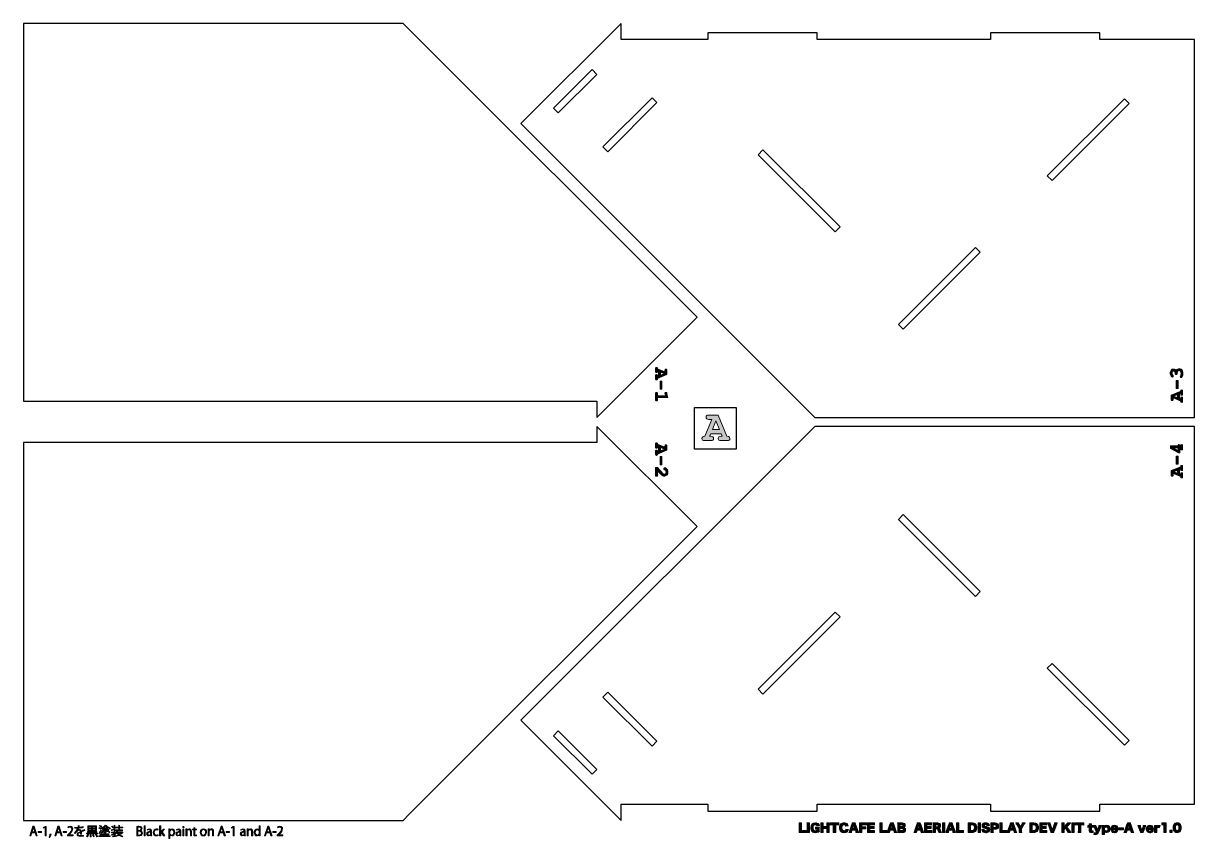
# Model space of a CAD drawing. Header units: millimetres. Extents: x 0 to 430, y 0 to 299.
import ezdxf

# ---------------------------------------------------------------- set-up
doc = ezdxf.new("R2010")
doc.units = ezdxf.units.MM
doc.header["$MEASUREMENT"] = 0
doc.layers.get('0').update_dxf_attribs({"lineweight": 0})

# ---------------------------------------------------------------- blocks, each defined once
blk = doc.blocks.new('Block_0')
at = {"true_color": 0x000000, "transparency": 33554687}
h = blk.add_hatch(color=18, dxfattribs=at)
h.dxf.hatch_style = 2
edge = h.paths.add_edge_path()
edge.add_spline(control_points=[(233.74, 169.76), (233.74, 169.76), (235.14, 170.33), (235.14, 170.33), (235.14, 170.33), (233.74, 170.9), (233.74, 170.9), (233.74, 170.9), (233.74, 169.76), (233.74, 169.76)], knot_values=[0, 0, 0, 0, 1, 1, 1, 2, 2, 2, 3, 3, 3, 3], degree=3, periodic=0)
edge = h.paths.add_edge_path()
edge.add_spline(control_points=[(233.03, 169.47), (233.03, 169.47), (233.03, 171.18), (233.03, 171.18), (233.03, 171.18), (232.6, 171.36), (232.6, 171.36), (232.6, 171.36), (232.6, 171.18), (232.6, 171.18), (232.6, 171.01), (232.57, 170.89), (232.51, 170.82), (232.44, 170.75), (232.36, 170.71), (232.25, 170.71), (232.15, 170.71), (232.06, 170.75), (232, 170.82), (231.93, 170.89), (231.9, 171.01), (231.9, 171.18), (231.9, 171.18), (231.9, 172.14), (231.9, 172.14), (231.9, 172.31), (231.93, 172.43), (232, 172.5), (232.06, 172.57), (232.15, 172.61), (232.25, 172.61), (232.36, 172.61), (232.44, 172.57), (232.51, 172.49), (232.58, 172.42), (232.61, 172.29), (232.6, 172.12), (232.6, 172.12), (235.37, 171.01), (235.37, 171.01), (235.37, 171.01), (235.37, 171.47), (235.37, 171.47), (235.37, 171.64), (235.4, 171.76), (235.47, 171.83), (235.53, 171.91), (235.62, 171.94), (235.72, 171.94), (235.83, 171.94), (235.91, 171.91), (235.98, 171.83), (236.04, 171.76), (236.08, 171.64), (236.08, 171.47), (236.08, 171.47), (236.07, 169.94), (236.07, 169.94), (236.07, 169.94), (232.6, 168.54), (232.6, 168.54), (232.6, 168.37), (232.59, 168.26), (232.55, 168.21), (232.47, 168.11), (232.37, 168.05), (232.25, 168.05), (232.15, 168.05), (232.06, 168.09), (232, 168.16), (231.93, 168.23), (231.9, 168.35), (231.9, 168.52), (231.9, 168.52), (231.9, 169.47), (231.9, 169.47), (231.9, 169.64), (231.93, 169.76), (232, 169.84), (232.06, 169.91), (232.15, 169.94), (232.25, 169.94), (232.36, 169.94), (232.44, 169.91), (232.51, 169.84), (232.57, 169.76), (232.6, 169.64), (232.6, 169.47), (232.6, 169.47), (232.6, 169.3), (232.6, 169.3), (232.6, 169.3), (233.03, 169.47), (233.03, 169.47)], knot_values=[0, 0, 0, 0, 1, 1, 1, 2, 2, 2, 3, 3, 3, 4, 4, 4, 5, 5, 5, 6, 6, 6, 7, 7, 7, 8, 8, 8, 9, 9, 9, 10, 10, 10, 11, 11, 11, 12, 12, 12, 13, 13, 13, 14, 14, 14, 15, 15, 15, 16, 16, 16, 17, 17, 17, 18, 18, 18, 19, 19, 19, 20, 20, 20, 21, 21, 21, 22, 22, 22, 23, 23, 23, 24, 24, 24, 25, 25, 25, 26, 26, 26, 27, 27, 27, 28, 28, 28, 29, 29, 29, 30, 30, 30, 31, 31, 31, 31], degree=3, periodic=0)
h = blk.add_hatch(color=18, dxfattribs=at)
h.dxf.hatch_style = 2
edge = h.paths.add_edge_path()
edge.add_spline(control_points=[(236.47, 161.5), (236.47, 161.5), (232.6, 161.5), (232.6, 161.5), (232.6, 161.5), (232.6, 160.79), (232.6, 160.79), (232.6, 160.62), (232.57, 160.5), (232.51, 160.43), (232.44, 160.36), (232.36, 160.32), (232.25, 160.32), (232.15, 160.32), (232.06, 160.36), (232, 160.43), (231.93, 160.5), (231.9, 160.62), (231.9, 160.79), (231.9, 160.79), (231.9, 162.92), (231.9, 162.92), (231.9, 163.09), (231.93, 163.21), (232, 163.29), (232.06, 163.36), (232.15, 163.4), (232.25, 163.4), (232.36, 163.4), (232.44, 163.36), (232.51, 163.29), (232.57, 163.21), (232.6, 163.09), (232.6, 162.92), (232.6, 162.92), (232.6, 162.21), (232.6, 162.21), (232.6, 162.21), (235.55, 162.21), (235.55, 162.21), (235.55, 162.21), (235.38, 162.84), (235.38, 162.84), (235.36, 162.94), (235.34, 163.02), (235.34, 163.07), (235.34, 163.16), (235.38, 163.24), (235.45, 163.3), (235.52, 163.37), (235.61, 163.4), (235.71, 163.4), (235.81, 163.4), (235.88, 163.37), (235.93, 163.33), (235.99, 163.28), (236.04, 163.18), (236.08, 163.02), (236.08, 163.02), (236.47, 161.5), (236.47, 161.5)], knot_values=[0, 0, 0, 0, 1, 1, 1, 2, 2, 2, 3, 3, 3, 4, 4, 4, 5, 5, 5, 6, 6, 6, 7, 7, 7, 8, 8, 8, 9, 9, 9, 10, 10, 10, 11, 11, 11, 12, 12, 12, 13, 13, 13, 14, 14, 14, 15, 15, 15, 16, 16, 16, 17, 17, 17, 18, 18, 18, 19, 19, 19, 20, 20, 20, 20], degree=3, periodic=0)
h = blk.add_hatch(color=18, dxfattribs=at)
h.dxf.hatch_style = 2
edge = h.paths.add_edge_path()
edge.add_spline(control_points=[(233.58, 164.62), (233.58, 164.62), (233.58, 167.57), (233.58, 167.57), (233.58, 167.57), (234.22, 167.57), (234.22, 167.57), (234.22, 167.57), (234.22, 164.62), (234.22, 164.62), (234.22, 164.62), (233.58, 164.62), (233.58, 164.62)], knot_values=[0, 0, 0, 0, 1, 1, 1, 2, 2, 2, 3, 3, 3, 4, 4, 4, 4], degree=3, periodic=0)
for points, knots in [([(233.03, 169.47), (233.03, 169.47), (233.03, 171.18), (233.03, 171.18), (233.03, 171.18), (232.6, 171.36), (232.6, 171.36), (232.6, 171.36), (232.6, 171.18), (232.6, 171.18), (232.6, 171.01), (232.57, 170.89), (232.51, 170.82), (232.44, 170.75), (232.36, 170.71), (232.25, 170.71), (232.15, 170.71), (232.06, 170.75), (232, 170.82), (231.93, 170.89), (231.9, 171.01), (231.9, 171.18), (231.9, 171.18), (231.9, 172.14), (231.9, 172.14), (231.9, 172.31), (231.93, 172.43), (232, 172.5), (232.06, 172.57), (232.15, 172.61), (232.25, 172.61), (232.36, 172.61), (232.44, 172.57), (232.51, 172.49), (232.58, 172.42), (232.61, 172.29), (232.6, 172.12), (232.6, 172.12), (235.37, 171.01), (235.37, 171.01), (235.37, 171.01), (235.37, 171.47), (235.37, 171.47), (235.37, 171.64), (235.4, 171.76), (235.47, 171.83), (235.53, 171.91), (235.62, 171.94), (235.72, 171.94), (235.83, 171.94), (235.91, 171.91), (235.98, 171.83), (236.04, 171.76), (236.08, 171.64), (236.08, 171.47), (236.08, 171.47), (236.07, 169.94), (236.07, 169.94), (236.07, 169.94), (232.6, 168.54), (232.6, 168.54), (232.6, 168.37), (232.59, 168.26), (232.55, 168.21), (232.47, 168.11), (232.37, 168.05), (232.25, 168.05), (232.15, 168.05), (232.06, 168.09), (232, 168.16), (231.93, 168.23), (231.9, 168.35), (231.9, 168.52), (231.9, 168.52), (231.9, 169.47), (231.9, 169.47), (231.9, 169.64), (231.93, 169.76), (232, 169.84), (232.06, 169.91), (232.15, 169.94), (232.25, 169.94), (232.36, 169.94), (232.44, 169.91), (232.51, 169.84), (232.57, 169.76), (232.6, 169.64), (232.6, 169.47), (232.6, 169.47), (232.6, 169.3), (232.6, 169.3), (232.6, 169.3), (233.03, 169.47), (233.03, 169.47)], [0, 0, 0, 0, 1, 1, 1, 2, 2, 2, 3, 3, 3, 4, 4, 4, 5, 5, 5, 6, 6, 6, 7, 7, 7, 8, 8, 8, 9, 9, 9, 10, 10, 10, 11, 11, 11, 12, 12, 12, 13, 13, 13, 14, 14, 14, 15, 15, 15, 16, 16, 16, 17, 17, 17, 18, 18, 18, 19, 19, 19, 20, 20, 20, 21, 21, 21, 22, 22, 22, 23, 23, 23, 24, 24, 24, 25, 25, 25, 26, 26, 26, 27, 27, 27, 28, 28, 28, 29, 29, 29, 30, 30, 30, 31, 31, 31, 31]), ([(233.74, 169.76), (233.74, 169.76), (235.14, 170.33), (235.14, 170.33), (235.14, 170.33), (233.74, 170.9), (233.74, 170.9), (233.74, 170.9), (233.74, 169.76), (233.74, 169.76)], [0, 0, 0, 0, 1, 1, 1, 2, 2, 2, 3, 3, 3, 3]), ([(236.47, 161.5), (236.47, 161.5), (232.6, 161.5), (232.6, 161.5), (232.6, 161.5), (232.6, 160.79), (232.6, 160.79), (232.6, 160.62), (232.57, 160.5), (232.51, 160.43), (232.44, 160.36), (232.36, 160.32), (232.25, 160.32), (232.15, 160.32), (232.06, 160.36), (232, 160.43), (231.93, 160.5), (231.9, 160.62), (231.9, 160.79), (231.9, 160.79), (231.9, 162.92), (231.9, 162.92), (231.9, 163.09), (231.93, 163.21), (232, 163.29), (232.06, 163.36), (232.15, 163.4), (232.25, 163.4), (232.36, 163.4), (232.44, 163.36), (232.51, 163.29), (232.57, 163.21), (232.6, 163.09), (232.6, 162.92), (232.6, 162.92), (232.6, 162.21), (232.6, 162.21), (232.6, 162.21), (235.55, 162.21), (235.55, 162.21), (235.55, 162.21), (235.38, 162.84), (235.38, 162.84), (235.36, 162.94), (235.34, 163.02), (235.34, 163.07), (235.34, 163.16), (235.38, 163.24), (235.45, 163.3), (235.52, 163.37), (235.61, 163.4), (235.71, 163.4), (235.81, 163.4), (235.88, 163.37), (235.93, 163.33), (235.99, 163.28), (236.04, 163.18), (236.08, 163.02), (236.08, 163.02), (236.47, 161.5), (236.47, 161.5)], [0, 0, 0, 0, 1, 1, 1, 2, 2, 2, 3, 3, 3, 4, 4, 4, 5, 5, 5, 6, 6, 6, 7, 7, 7, 8, 8, 8, 9, 9, 9, 10, 10, 10, 11, 11, 11, 12, 12, 12, 13, 13, 13, 14, 14, 14, 15, 15, 15, 16, 16, 16, 17, 17, 17, 18, 18, 18, 19, 19, 19, 20, 20, 20, 20]), ([(233.58, 164.62), (233.58, 164.62), (233.58, 167.57), (233.58, 167.57), (233.58, 167.57), (234.22, 167.57), (234.22, 167.57), (234.22, 167.57), (234.22, 164.62), (234.22, 164.62), (234.22, 164.62), (233.58, 164.62), (233.58, 164.62)], [0, 0, 0, 0, 1, 1, 1, 2, 2, 2, 3, 3, 3, 4, 4, 4, 4])]:
    blk.add_open_spline(points, degree=3, knots=knots)
blk = doc.blocks.new('Block_1')
at = {"true_color": 0x000000, "transparency": 33554687}
h = blk.add_hatch(color=18, dxfattribs=at)
h.dxf.hatch_style = 2
edge = h.paths.add_edge_path()
edge.add_spline(control_points=[(22.58, 2.52), (22.57, 2.52), (22.56, 2.51), (22.55, 2.51), (22.53, 2.51), (22.5, 2.53), (22.49, 2.54), (22.14, 2.42), (21.63, 2.24), (21.25, 2.07), (21.26, 1.97), (21.26, 1.85), (21.26, 1.71), (21.26, 1.57), (21.26, 1.4), (21.25, 1.22), (21.25, 1.22), (20.91, 1.2), (20.91, 1.2), (20.93, 1.37), (20.94, 1.58), (20.94, 1.76), (20.94, 1.83), (20.94, 1.89), (20.93, 1.94), (20.41, 1.69), (19.99, 1.38), (19.99, 1.11), (19.99, 0.84), (20.31, 0.71), (20.94, 0.71), (21.39, 0.71), (21.8, 0.72), (22.09, 0.76), (22.09, 0.76), (22.1, 0.45), (22.1, 0.45), (21.83, 0.43), (21.41, 0.42), (20.94, 0.42), (20.06, 0.42), (19.67, 0.63), (19.67, 1.09), (19.67, 1.5), (20.2, 1.89), (20.89, 2.23), (20.86, 2.52), (20.73, 2.66), (20.55, 2.66), (20.22, 2.66), (19.87, 2.48), (19.45, 2.02), (19.33, 1.87), (19.15, 1.7), (18.95, 1.52), (18.95, 1.52), (18.73, 1.74), (18.73, 1.74), (19.18, 2.14), (19.61, 2.53), (19.88, 3.43), (19.88, 3.43), (19.62, 3.43), (19.62, 3.43), (19.62, 3.43), (18.86, 3.43), (18.86, 3.43), (18.86, 3.43), (18.86, 3.73), (18.86, 3.73), (19.14, 3.72), (19.46, 3.72), (19.65, 3.72), (19.65, 3.72), (19.96, 3.73), (19.96, 3.73), (20.01, 3.94), (20.06, 4.14), (20.09, 4.38), (20.09, 4.38), (20.54, 4.33), (20.54, 4.33), (20.53, 4.28), (20.49, 4.25), (20.42, 4.25), (20.39, 4.06), (20.35, 3.9), (20.31, 3.74), (20.62, 3.74), (21.29, 3.81), (21.88, 4), (21.88, 4), (21.94, 3.7), (21.94, 3.7), (21.37, 3.52), (20.67, 3.45), (20.22, 3.44), (20.11, 3.09), (20, 2.82), (19.89, 2.66), (19.89, 2.66), (19.89, 2.66), (19.89, 2.66), (20.1, 2.84), (20.4, 2.96), (20.63, 2.96), (20.94, 2.96), (21.14, 2.74), (21.2, 2.37), (21.59, 2.54), (22.07, 2.73), (22.44, 2.87), (22.44, 2.87), (22.58, 2.52), (22.58, 2.52)], knot_values=[0, 0, 0, 0, 1, 1, 1, 2, 2, 2, 3, 3, 3, 4, 4, 4, 5, 5, 5, 6, 6, 6, 7, 7, 7, 8, 8, 8, 9, 9, 9, 10, 10, 10, 11, 11, 11, 12, 12, 12, 13, 13, 13, 14, 14, 14, 15, 15, 15, 16, 16, 16, 17, 17, 17, 18, 18, 18, 19, 19, 19, 20, 20, 20, 21, 21, 21, 22, 22, 22, 23, 23, 23, 24, 24, 24, 25, 25, 25, 26, 26, 26, 27, 27, 27, 28, 28, 28, 29, 29, 29, 30, 30, 30, 31, 31, 31, 32, 32, 32, 33, 33, 33, 34, 34, 34, 35, 35, 35, 36, 36, 36, 37, 37, 37, 38, 38, 38, 38], degree=3, periodic=0)
h = blk.add_hatch(color=18, dxfattribs=at)
h.dxf.hatch_style = 2
edge = h.paths.add_edge_path()
edge.add_spline(control_points=[(26.96, 0.22), (26.84, 0.43), (26.58, 0.77), (26.35, 1.02), (26.35, 1.02), (26.63, 1.13), (26.63, 1.13), (26.86, 0.89), (27.13, 0.56), (27.26, 0.34), (27.26, 0.34), (26.96, 0.22), (26.96, 0.22)], knot_values=[0, 0, 0, 0, 1, 1, 1, 2, 2, 2, 3, 3, 3, 4, 4, 4, 4], degree=3, periodic=0)
edge = h.paths.add_edge_path()
edge.add_spline(control_points=[(25.65, 0.26), (25.61, 0.45), (25.5, 0.76), (25.39, 1), (25.39, 1), (25.68, 1.06), (25.68, 1.06), (25.79, 0.83), (25.9, 0.52), (25.95, 0.32), (25.95, 0.32), (25.65, 0.26), (25.65, 0.26)], knot_values=[0, 0, 0, 0, 1, 1, 1, 2, 2, 2, 3, 3, 3, 4, 4, 4, 4], degree=3, periodic=0)
edge = h.paths.add_edge_path()
edge.add_spline(control_points=[(26.44, 2.85), (26.44, 2.85), (26.44, 3.34), (26.44, 3.34), (26.44, 3.34), (25.31, 3.34), (25.31, 3.34), (25.31, 3.34), (25.31, 2.85), (25.31, 2.85), (25.31, 2.85), (26.44, 2.85), (26.44, 2.85)], knot_values=[0, 0, 0, 0, 1, 1, 1, 2, 2, 2, 3, 3, 3, 4, 4, 4, 4], degree=3, periodic=0)
edge = h.paths.add_edge_path()
edge.add_spline(control_points=[(26.44, 3.58), (26.44, 3.58), (26.44, 4.07), (26.44, 4.07), (26.44, 4.07), (25.31, 4.07), (25.31, 4.07), (25.31, 4.07), (25.31, 3.58), (25.31, 3.58), (25.31, 3.58), (26.44, 3.58), (26.44, 3.58)], knot_values=[0, 0, 0, 0, 1, 1, 1, 2, 2, 2, 3, 3, 3, 4, 4, 4, 4], degree=3, periodic=0)
edge = h.paths.add_edge_path()
edge.add_spline(control_points=[(24.53, 0.25), (24.53, 0.44), (24.49, 0.76), (24.44, 1.01), (24.44, 1.01), (24.72, 1.04), (24.72, 1.04), (24.78, 0.79), (24.83, 0.48), (24.83, 0.29), (24.83, 0.29), (24.53, 0.25), (24.53, 0.25)], knot_values=[0, 0, 0, 0, 1, 1, 1, 2, 2, 2, 3, 3, 3, 4, 4, 4, 4], degree=3, periodic=0)
edge = h.paths.add_edge_path()
edge.add_spline(control_points=[(23.91, 2.85), (23.91, 2.85), (25, 2.85), (25, 2.85), (25, 2.85), (25, 3.34), (25, 3.34), (25, 3.34), (23.91, 3.34), (23.91, 3.34), (23.91, 3.34), (23.91, 2.85), (23.91, 2.85)], knot_values=[0, 0, 0, 0, 1, 1, 1, 2, 2, 2, 3, 3, 3, 4, 4, 4, 4], degree=3, periodic=0)
edge = h.paths.add_edge_path()
edge.add_spline(control_points=[(23.91, 4.07), (23.91, 4.07), (23.91, 3.58), (23.91, 3.58), (23.91, 3.58), (25, 3.58), (25, 3.58), (25, 3.58), (25, 4.07), (25, 4.07), (25, 4.07), (23.91, 4.07), (23.91, 4.07)], knot_values=[0, 0, 0, 0, 1, 1, 1, 2, 2, 2, 3, 3, 3, 4, 4, 4, 4], degree=3, periodic=0)
edge = h.paths.add_edge_path()
edge.add_spline(control_points=[(27.24, 1.55), (27.24, 1.55), (27.24, 1.28), (27.24, 1.28), (27.24, 1.28), (23.1, 1.28), (23.1, 1.28), (23.1, 1.28), (23.1, 1.55), (23.1, 1.55), (23.1, 1.55), (25, 1.55), (25, 1.55), (25, 1.55), (25, 1.98), (25, 1.98), (25, 1.98), (23.5, 1.98), (23.5, 1.98), (23.5, 1.98), (23.5, 2.23), (23.5, 2.23), (23.5, 2.23), (25, 2.23), (25, 2.23), (25, 2.23), (25, 2.59), (25, 2.59), (25, 2.59), (23.61, 2.59), (23.61, 2.59), (23.61, 2.59), (23.61, 4.32), (23.61, 4.32), (23.61, 4.32), (26.75, 4.32), (26.75, 4.32), (26.75, 4.32), (26.75, 2.59), (26.75, 2.59), (26.75, 2.59), (25.31, 2.59), (25.31, 2.59), (25.31, 2.59), (25.31, 2.23), (25.31, 2.23), (25.31, 2.23), (26.89, 2.23), (26.89, 2.23), (26.89, 2.23), (26.89, 1.98), (26.89, 1.98), (26.89, 1.98), (25.31, 1.98), (25.31, 1.98), (25.31, 1.98), (25.31, 1.55), (25.31, 1.55), (25.31, 1.55), (27.24, 1.55), (27.24, 1.55)], knot_values=[0, 0, 0, 0, 1, 1, 1, 2, 2, 2, 3, 3, 3, 4, 4, 4, 5, 5, 5, 6, 6, 6, 7, 7, 7, 8, 8, 8, 9, 9, 9, 10, 10, 10, 11, 11, 11, 12, 12, 12, 13, 13, 13, 14, 14, 14, 15, 15, 15, 16, 16, 16, 17, 17, 17, 18, 18, 18, 19, 19, 19, 20, 20, 20, 20], degree=3, periodic=0)
edge = h.paths.add_edge_path()
edge.add_spline(control_points=[(23.93, 1.06), (23.82, 0.74), (23.61, 0.4), (23.36, 0.21), (23.36, 0.21), (23.09, 0.35), (23.09, 0.35), (23.33, 0.52), (23.53, 0.82), (23.64, 1.13), (23.64, 1.13), (23.93, 1.06), (23.93, 1.06)], knot_values=[0, 0, 0, 0, 1, 1, 1, 2, 2, 2, 3, 3, 3, 4, 4, 4, 4], degree=3, periodic=0)
h = blk.add_hatch(color=18, dxfattribs=at)
h.dxf.hatch_style = 2
edge = h.paths.add_edge_path()
edge.add_spline(control_points=[(31.51, 1.76), (31.32, 1.93), (30.95, 2.21), (30.66, 2.41), (30.66, 2.41), (30.86, 2.57), (30.86, 2.57), (31.14, 2.38), (31.52, 2.11), (31.71, 1.94), (31.71, 1.94), (31.51, 1.76), (31.51, 1.76)], knot_values=[0, 0, 0, 0, 1, 1, 1, 2, 2, 2, 3, 3, 3, 4, 4, 4, 4], degree=3, periodic=0)
edge = h.paths.add_edge_path()
edge.add_spline(control_points=[(29.7, 2.45), (29.68, 2.42), (29.65, 2.42), (29.61, 2.42), (29.42, 2.2), (29.09, 1.92), (28.76, 1.73), (28.71, 1.78), (28.63, 1.86), (28.57, 1.9), (28.89, 2.08), (29.22, 2.35), (29.4, 2.58), (29.4, 2.58), (29.7, 2.45), (29.7, 2.45)], knot_values=[0, 0, 0, 0, 1, 1, 1, 2, 2, 2, 3, 3, 3, 4, 4, 4, 5, 5, 5, 5], degree=3, periodic=0)
edge = h.paths.add_edge_path()
edge.add_spline(control_points=[(29.3, 3.29), (29.3, 3.29), (29.3, 3.53), (29.3, 3.53), (29.09, 3.41), (28.87, 3.3), (28.65, 3.2), (28.62, 3.27), (28.55, 3.37), (28.5, 3.43), (29.09, 3.67), (29.71, 4.08), (30, 4.48), (30, 4.48), (30.41, 4.46), (30.41, 4.46), (30.4, 4.44), (30.37, 4.42), (30.33, 4.41), (30.69, 4.03), (31.32, 3.65), (31.86, 3.46), (31.8, 3.39), (31.74, 3.28), (31.69, 3.2), (31.15, 3.42), (30.52, 3.82), (30.15, 4.22), (29.95, 3.99), (29.65, 3.75), (29.31, 3.54), (29.31, 3.54), (31, 3.54), (31, 3.54), (31, 3.54), (31, 3.29), (31, 3.29), (31, 3.29), (30.3, 3.29), (30.3, 3.29), (30.3, 3.29), (30.3, 2.96), (30.3, 2.96), (30.3, 2.96), (31.35, 2.96), (31.35, 2.96), (31.35, 2.96), (31.35, 2.71), (31.35, 2.71), (31.35, 2.71), (30.3, 2.71), (30.3, 2.71), (30.3, 2.71), (30.3, 1.97), (30.3, 1.97), (30.3, 1.67), (30.15, 1.66), (29.64, 1.66), (29.62, 1.74), (29.59, 1.84), (29.54, 1.91), (29.73, 1.91), (29.9, 1.91), (29.95, 1.91), (30, 1.91), (30.01, 1.92), (30.01, 1.97), (30.01, 1.97), (30.01, 2.71), (30.01, 2.71), (30.01, 2.71), (28.96, 2.71), (28.96, 2.71), (28.96, 2.71), (28.96, 2.96), (28.96, 2.96), (28.96, 2.96), (30.01, 2.96), (30.01, 2.96), (30.01, 2.96), (30.01, 3.29), (30.01, 3.29), (30.01, 3.29), (29.3, 3.29), (29.3, 3.29)], knot_values=[0, 0, 0, 0, 1, 1, 1, 2, 2, 2, 3, 3, 3, 4, 4, 4, 5, 5, 5, 6, 6, 6, 7, 7, 7, 8, 8, 8, 9, 9, 9, 10, 10, 10, 11, 11, 11, 12, 12, 12, 13, 13, 13, 14, 14, 14, 15, 15, 15, 16, 16, 16, 17, 17, 17, 18, 18, 18, 19, 19, 19, 20, 20, 20, 21, 21, 21, 22, 22, 22, 23, 23, 23, 24, 24, 24, 25, 25, 25, 26, 26, 26, 27, 27, 27, 28, 28, 28, 28], degree=3, periodic=0)
edge = h.paths.add_edge_path()
edge.add_spline(control_points=[(28.09, 4.45), (28.31, 4.33), (28.58, 4.15), (28.71, 4.03), (28.56, 3.86), (28.54, 3.83), (28.53, 3.81), (28.4, 3.94), (28.13, 4.13), (27.91, 4.26), (27.91, 4.26), (28.09, 4.45), (28.09, 4.45)], knot_values=[0, 0, 0, 0, 1, 1, 1, 2, 2, 2, 3, 3, 3, 4, 4, 4, 4], degree=3, periodic=0)
edge = h.paths.add_edge_path()
edge.add_spline(control_points=[(27.8, 1.71), (27.99, 1.96), (28.27, 2.37), (28.49, 2.73), (28.49, 2.73), (28.68, 2.56), (28.68, 2.56), (28.48, 2.22), (28.24, 1.85), (28.06, 1.61), (28.07, 1.59), (28.08, 1.58), (28.08, 1.56), (28.08, 1.54), (28.07, 1.53), (28.06, 1.51), (28.06, 1.51), (27.8, 1.71), (27.8, 1.71)], knot_values=[0, 0, 0, 0, 1, 1, 1, 2, 2, 2, 3, 3, 3, 4, 4, 4, 5, 5, 5, 6, 6, 6, 6], degree=3, periodic=0)
edge = h.paths.add_edge_path()
edge.add_spline(control_points=[(29.89, 1.03), (29.89, 1.03), (29.89, 0.62), (29.89, 0.62), (29.89, 0.62), (31.86, 0.62), (31.86, 0.62), (31.86, 0.62), (31.86, 0.36), (31.86, 0.36), (31.86, 0.36), (27.64, 0.36), (27.64, 0.36), (27.64, 0.36), (27.64, 0.62), (27.64, 0.62), (27.64, 0.62), (29.59, 0.62), (29.59, 0.62), (29.59, 0.62), (29.59, 1.03), (29.59, 1.03), (29.59, 1.03), (28.14, 1.03), (28.14, 1.03), (28.14, 1.03), (28.14, 1.29), (28.14, 1.29), (28.14, 1.29), (29.59, 1.29), (29.59, 1.29), (29.59, 1.29), (29.59, 1.6), (29.59, 1.6), (29.59, 1.6), (29.98, 1.58), (29.98, 1.58), (29.97, 1.54), (29.95, 1.52), (29.89, 1.51), (29.89, 1.51), (29.89, 1.29), (29.89, 1.29), (29.89, 1.29), (31.36, 1.29), (31.36, 1.29), (31.36, 1.29), (31.36, 1.03), (31.36, 1.03), (31.36, 1.03), (29.89, 1.03), (29.89, 1.03)], knot_values=[0, 0, 0, 0, 1, 1, 1, 2, 2, 2, 3, 3, 3, 4, 4, 4, 5, 5, 5, 6, 6, 6, 7, 7, 7, 8, 8, 8, 9, 9, 9, 10, 10, 10, 11, 11, 11, 12, 12, 12, 13, 13, 13, 14, 14, 14, 15, 15, 15, 16, 16, 16, 17, 17, 17, 17], degree=3, periodic=0)
edge = h.paths.add_edge_path()
edge.add_spline(control_points=[(27.82, 3.66), (28.04, 3.54), (28.33, 3.37), (28.47, 3.24), (28.47, 3.24), (28.29, 3.02), (28.29, 3.02), (28.15, 3.15), (27.87, 3.34), (27.64, 3.46), (27.64, 3.46), (27.82, 3.66), (27.82, 3.66)], knot_values=[0, 0, 0, 0, 1, 1, 1, 2, 2, 2, 3, 3, 3, 4, 4, 4, 4], degree=3, periodic=0)
h = blk.add_hatch(color=18, dxfattribs=at)
h.dxf.hatch_style = 2
edge = h.paths.add_edge_path()
edge.add_spline(control_points=[(34.95, 2.75), (34.95, 2.75), (34.95, 3.54), (34.95, 3.54), (34.95, 3.54), (33.8, 3.54), (33.8, 3.54), (33.8, 3.54), (33.8, 3.8), (33.8, 3.8), (33.8, 3.8), (34.95, 3.8), (34.95, 3.8), (34.95, 3.8), (34.95, 4.49), (34.95, 4.49), (34.95, 4.49), (35.35, 4.46), (35.35, 4.46), (35.35, 4.43), (35.32, 4.41), (35.26, 4.4), (35.26, 4.4), (35.26, 3.8), (35.26, 3.8), (35.26, 3.8), (36.43, 3.8), (36.43, 3.8), (36.43, 3.8), (36.43, 3.54), (36.43, 3.54), (36.43, 3.54), (35.26, 3.54), (35.26, 3.54), (35.26, 3.54), (35.26, 2.75), (35.26, 2.75), (35.26, 2.75), (36.29, 2.75), (36.29, 2.75), (36.29, 2.75), (36.29, 2.49), (36.29, 2.49), (36.29, 2.49), (33.95, 2.49), (33.95, 2.49), (33.95, 2.49), (33.95, 2.75), (33.95, 2.75), (33.95, 2.75), (34.95, 2.75), (34.95, 2.75)], knot_values=[0, 0, 0, 0, 1, 1, 1, 2, 2, 2, 3, 3, 3, 4, 4, 4, 5, 5, 5, 6, 6, 6, 7, 7, 7, 8, 8, 8, 9, 9, 9, 10, 10, 10, 11, 11, 11, 12, 12, 12, 13, 13, 13, 14, 14, 14, 15, 15, 15, 16, 16, 16, 17, 17, 17, 17], degree=3, periodic=0)
edge = h.paths.add_edge_path()
edge.add_spline(control_points=[(33.66, 4.46), (33.66, 4.43), (33.63, 4.41), (33.57, 4.4), (33.57, 4.4), (33.57, 2.31), (33.57, 2.31), (33.57, 2.31), (33.28, 2.31), (33.28, 2.31), (33.28, 2.31), (33.28, 4.49), (33.28, 4.49), (33.28, 4.49), (33.66, 4.46), (33.66, 4.46)], knot_values=[0, 0, 0, 0, 1, 1, 1, 2, 2, 2, 3, 3, 3, 4, 4, 4, 5, 5, 5, 5], degree=3, periodic=0)
edge = h.paths.add_edge_path()
edge.add_spline(control_points=[(32.54, 4.2), (32.74, 4.07), (33, 3.87), (33.11, 3.72), (33.11, 3.72), (32.92, 3.53), (32.92, 3.53), (32.81, 3.68), (32.56, 3.89), (32.35, 4.03), (32.35, 4.03), (32.54, 4.2), (32.54, 4.2)], knot_values=[0, 0, 0, 0, 1, 1, 1, 2, 2, 2, 3, 3, 3, 4, 4, 4, 4], degree=3, periodic=0)
edge = h.paths.add_edge_path()
edge.add_spline(control_points=[(32.21, 2.82), (32.45, 2.91), (32.79, 3.04), (33.14, 3.18), (33.14, 3.18), (33.2, 2.94), (33.2, 2.94), (32.9, 2.81), (32.6, 2.69), (32.41, 2.61), (32.41, 2.58), (32.39, 2.55), (32.36, 2.54), (32.36, 2.54), (32.21, 2.82), (32.21, 2.82)], knot_values=[0, 0, 0, 0, 1, 1, 1, 2, 2, 2, 3, 3, 3, 4, 4, 4, 5, 5, 5, 5], degree=3, periodic=0)
edge = h.paths.add_edge_path()
edge.add_spline(control_points=[(34.61, 1.75), (34.74, 1.53), (34.9, 1.32), (35.09, 1.15), (35.37, 1.29), (35.72, 1.49), (35.92, 1.65), (35.92, 1.65), (36.2, 1.45), (36.2, 1.45), (36.18, 1.42), (36.14, 1.42), (36.1, 1.42), (35.89, 1.3), (35.56, 1.12), (35.28, 0.99), (35.62, 0.75), (36.02, 0.56), (36.48, 0.46), (36.42, 0.4), (36.34, 0.28), (36.3, 0.2), (35.4, 0.44), (34.69, 0.98), (34.31, 1.75), (34.31, 1.75), (34.3, 1.75), (34.3, 1.75), (34.11, 1.58), (33.87, 1.42), (33.61, 1.27), (33.61, 1.27), (33.71, 1.26), (33.71, 1.26), (33.7, 1.22), (33.68, 1.2), (33.62, 1.19), (33.62, 1.19), (33.62, 0.64), (33.62, 0.64), (33.62, 0.64), (34.8, 0.79), (34.8, 0.79), (34.8, 0.79), (34.81, 0.55), (34.81, 0.55), (34.11, 0.45), (33.36, 0.34), (32.89, 0.28), (32.89, 0.25), (32.86, 0.23), (32.83, 0.22), (32.83, 0.22), (32.71, 0.54), (32.71, 0.54), (32.89, 0.55), (33.09, 0.58), (33.32, 0.6), (33.32, 0.6), (33.32, 1.13), (33.32, 1.13), (33.01, 0.98), (32.68, 0.87), (32.37, 0.79), (32.33, 0.86), (32.25, 0.97), (32.19, 1.02), (32.78, 1.15), (33.46, 1.42), (33.91, 1.75), (33.91, 1.75), (32.26, 1.75), (32.26, 1.75), (32.26, 1.75), (32.26, 2), (32.26, 2), (32.26, 2), (34.17, 2), (34.17, 2), (34.17, 2), (34.17, 2.41), (34.17, 2.41), (34.17, 2.41), (34.57, 2.38), (34.57, 2.38), (34.57, 2.35), (34.54, 2.32), (34.48, 2.31), (34.48, 2.31), (34.48, 2), (34.48, 2), (34.48, 2), (36.42, 2), (36.42, 2), (36.42, 2), (36.42, 1.75), (36.42, 1.75), (36.42, 1.75), (34.61, 1.75), (34.61, 1.75)], knot_values=[0, 0, 0, 0, 1, 1, 1, 2, 2, 2, 3, 3, 3, 4, 4, 4, 5, 5, 5, 6, 6, 6, 7, 7, 7, 8, 8, 8, 9, 9, 9, 10, 10, 10, 11, 11, 11, 12, 12, 12, 13, 13, 13, 14, 14, 14, 15, 15, 15, 16, 16, 16, 17, 17, 17, 18, 18, 18, 19, 19, 19, 20, 20, 20, 21, 21, 21, 22, 22, 22, 23, 23, 23, 24, 24, 24, 25, 25, 25, 26, 26, 26, 27, 27, 27, 28, 28, 28, 29, 29, 29, 30, 30, 30, 31, 31, 31, 32, 32, 32, 33, 33, 33, 33], degree=3, periodic=0)
h = blk.add_hatch(color=18, dxfattribs=at)
h.dxf.hatch_style = 2
edge = h.paths.add_edge_path()
edge.add_spline(control_points=[(4.22, 2.05), (4.22, 2.05), (3.88, 3.09), (3.88, 3.09), (3.81, 3.32), (3.75, 3.54), (3.7, 3.75), (3.7, 3.75), (3.69, 3.75), (3.69, 3.75), (3.64, 3.54), (3.58, 3.32), (3.51, 3.1), (3.51, 3.1), (3.16, 2.05), (3.16, 2.05), (3.16, 2.05), (4.22, 2.05), (4.22, 2.05)], knot_values=[0, 0, 0, 0, 1, 1, 1, 2, 2, 2, 3, 3, 3, 4, 4, 4, 5, 5, 5, 6, 6, 6, 6], degree=3, periodic=0)
edge = h.paths.add_edge_path()
edge.add_spline(control_points=[(5.08, 0.61), (5.08, 0.61), (4.68, 0.61), (4.68, 0.61), (4.68, 0.61), (4.3, 1.75), (4.3, 1.75), (4.3, 1.75), (3.09, 1.75), (3.09, 1.75), (3.09, 1.75), (2.72, 0.61), (2.72, 0.61), (2.72, 0.61), (2.33, 0.61), (2.33, 0.61), (2.33, 0.61), (3.49, 4.11), (3.49, 4.11), (3.49, 4.11), (3.93, 4.11), (3.93, 4.11), (3.93, 4.11), (5.08, 0.61), (5.08, 0.61)], knot_values=[0, 0, 0, 0, 1, 1, 1, 2, 2, 2, 3, 3, 3, 4, 4, 4, 5, 5, 5, 6, 6, 6, 7, 7, 7, 8, 8, 8, 8], degree=3, periodic=0)
h = blk.add_hatch(color=18, dxfattribs=at)
h.dxf.hatch_style = 2
edge = h.paths.add_edge_path()
edge.add_spline(control_points=[(5.36, 2.16), (5.36, 2.16), (6.61, 2.16), (6.61, 2.16), (6.61, 2.16), (6.61, 1.87), (6.61, 1.87), (6.61, 1.87), (5.36, 1.87), (5.36, 1.87), (5.36, 1.87), (5.36, 2.16), (5.36, 2.16)], knot_values=[0, 0, 0, 0, 1, 1, 1, 2, 2, 2, 3, 3, 3, 4, 4, 4, 4], degree=3, periodic=0)
h = blk.add_hatch(color=18, dxfattribs=at)
h.dxf.hatch_style = 2
edge = h.paths.add_edge_path()
edge.add_spline(control_points=[(7.96, 0.61), (7.96, 0.61), (7.96, 3.69), (7.96, 3.69), (7.96, 3.69), (7.95, 3.69), (7.95, 3.69), (7.95, 3.69), (7.38, 3.37), (7.38, 3.37), (7.38, 3.37), (7.29, 3.65), (7.29, 3.65), (7.29, 3.65), (8, 4.05), (8, 4.05), (8, 4.05), (8.33, 4.05), (8.33, 4.05), (8.33, 4.05), (8.33, 0.61), (8.33, 0.61), (8.33, 0.61), (7.96, 0.61), (7.96, 0.61)], knot_values=[0, 0, 0, 0, 1, 1, 1, 2, 2, 2, 3, 3, 3, 4, 4, 4, 5, 5, 5, 6, 6, 6, 7, 7, 7, 8, 8, 8, 8], degree=3, periodic=0)
h = blk.add_hatch(color=18, dxfattribs=at)
h.dxf.hatch_style = 2
edge = h.paths.add_edge_path()
edge.add_spline(control_points=[(10.14, 1.21), (10.02, 0.79), (9.8, 0.21), (9.67, 0), (9.67, 0), (9.39, -0.03), (9.39, -0.03), (9.5, 0.25), (9.64, 0.8), (9.69, 1.16), (9.69, 1.16), (10.14, 1.21), (10.14, 1.21)], knot_values=[0, 0, 0, 0, 1, 1, 1, 2, 2, 2, 3, 3, 3, 4, 4, 4, 4], degree=3, periodic=0)
h = blk.add_hatch(color=18, dxfattribs=at)
h.dxf.hatch_style = 2
edge = h.paths.add_edge_path()
edge.add_spline(control_points=[(13.4, 2.05), (13.4, 2.05), (13.06, 3.09), (13.06, 3.09), (12.98, 3.32), (12.92, 3.54), (12.88, 3.75), (12.88, 3.75), (12.86, 3.75), (12.86, 3.75), (12.82, 3.54), (12.75, 3.32), (12.69, 3.1), (12.69, 3.1), (12.34, 2.05), (12.34, 2.05), (12.34, 2.05), (13.4, 2.05), (13.4, 2.05)], knot_values=[0, 0, 0, 0, 1, 1, 1, 2, 2, 2, 3, 3, 3, 4, 4, 4, 5, 5, 5, 6, 6, 6, 6], degree=3, periodic=0)
edge = h.paths.add_edge_path()
edge.add_spline(control_points=[(14.26, 0.61), (14.26, 0.61), (13.85, 0.61), (13.85, 0.61), (13.85, 0.61), (13.48, 1.75), (13.48, 1.75), (13.48, 1.75), (12.26, 1.75), (12.26, 1.75), (12.26, 1.75), (11.9, 0.61), (11.9, 0.61), (11.9, 0.61), (11.51, 0.61), (11.51, 0.61), (11.51, 0.61), (12.66, 4.11), (12.66, 4.11), (12.66, 4.11), (13.1, 4.11), (13.1, 4.11), (13.1, 4.11), (14.26, 0.61), (14.26, 0.61)], knot_values=[0, 0, 0, 0, 1, 1, 1, 2, 2, 2, 3, 3, 3, 4, 4, 4, 5, 5, 5, 6, 6, 6, 7, 7, 7, 8, 8, 8, 8], degree=3, periodic=0)
h = blk.add_hatch(color=18, dxfattribs=at)
h.dxf.hatch_style = 2
edge = h.paths.add_edge_path()
edge.add_spline(control_points=[(14.53, 2.16), (14.53, 2.16), (15.79, 2.16), (15.79, 2.16), (15.79, 2.16), (15.79, 1.87), (15.79, 1.87), (15.79, 1.87), (14.53, 1.87), (14.53, 1.87), (14.53, 1.87), (14.53, 2.16), (14.53, 2.16)], knot_values=[0, 0, 0, 0, 1, 1, 1, 2, 2, 2, 3, 3, 3, 4, 4, 4, 4], degree=3, periodic=0)
h = blk.add_hatch(color=18, dxfattribs=at)
h.dxf.hatch_style = 2
edge = h.paths.add_edge_path()
edge.add_spline(control_points=[(18.2, 0.61), (18.2, 0.61), (16.17, 0.61), (16.17, 0.61), (16.17, 0.61), (16.17, 0.85), (16.17, 0.85), (16.17, 0.85), (16.5, 1.2), (16.5, 1.2), (17.32, 2.03), (17.73, 2.53), (17.73, 3.09), (17.73, 3.45), (17.57, 3.79), (17.07, 3.79), (16.8, 3.79), (16.55, 3.64), (16.39, 3.51), (16.39, 3.51), (16.26, 3.77), (16.26, 3.77), (16.47, 3.96), (16.78, 4.11), (17.15, 4.11), (17.84, 4.11), (18.12, 3.6), (18.12, 3.13), (18.12, 2.48), (17.66, 1.93), (16.95, 1.22), (16.95, 1.22), (16.68, 0.93), (16.68, 0.93), (16.68, 0.93), (16.68, 0.93), (16.68, 0.93), (16.68, 0.93), (18.2, 0.93), (18.2, 0.93), (18.2, 0.93), (18.2, 0.61), (18.2, 0.61)], knot_values=[0, 0, 0, 0, 1, 1, 1, 2, 2, 2, 3, 3, 3, 4, 4, 4, 5, 5, 5, 6, 6, 6, 7, 7, 7, 8, 8, 8, 9, 9, 9, 10, 10, 10, 11, 11, 11, 12, 12, 12, 13, 13, 13, 14, 14, 14, 14], degree=3, periodic=0)
h = blk.add_hatch(color=18, dxfattribs=at)
h.dxf.hatch_style = 2
edge = h.paths.add_edge_path()
edge.add_spline(control_points=[(41.99, 0.91), (42.07, 0.89), (42.2, 0.89), (42.36, 0.89), (42.84, 0.89), (43.27, 1.08), (43.27, 1.6), (43.27, 2.13), (42.82, 2.32), (42.35, 2.32), (42.35, 2.32), (41.99, 2.32), (41.99, 2.32), (41.99, 2.32), (41.99, 0.91), (41.99, 0.91)], knot_values=[0, 0, 0, 0, 1, 1, 1, 2, 2, 2, 3, 3, 3, 4, 4, 4, 5, 5, 5, 5], degree=3, periodic=0)
edge = h.paths.add_edge_path()
edge.add_spline(control_points=[(42.39, 2.61), (42.86, 2.61), (43.16, 2.88), (43.16, 3.24), (43.16, 3.24), (43.16, 3.24), (43.16, 3.24), (43.16, 3.65), (42.85, 3.83), (42.38, 3.83), (42.17, 3.83), (42.05, 3.82), (41.99, 3.8), (41.99, 3.8), (41.99, 2.61), (41.99, 2.61), (41.99, 2.61), (42.39, 2.61), (42.39, 2.61)], knot_values=[0, 0, 0, 0, 1, 1, 1, 2, 2, 2, 3, 3, 3, 4, 4, 4, 5, 5, 5, 6, 6, 6, 6], degree=3, periodic=0)
edge = h.paths.add_edge_path()
edge.add_spline(control_points=[(42.95, 2.48), (43.28, 2.41), (43.67, 2.13), (43.67, 1.6), (43.67, 1.29), (43.55, 1.07), (43.39, 0.92), (43.16, 0.69), (42.78, 0.59), (42.25, 0.59), (41.96, 0.59), (41.75, 0.61), (41.61, 0.62), (41.61, 0.62), (41.61, 4.06), (41.61, 4.06), (41.8, 4.1), (42.07, 4.13), (42.36, 4.13), (42.79, 4.13), (43.07, 4.05), (43.28, 3.87), (43.44, 3.73), (43.54, 3.53), (43.54, 3.27), (43.54, 2.92), (43.31, 2.63), (42.95, 2.5), (42.95, 2.5), (42.95, 2.48), (42.95, 2.48)], knot_values=[0, 0, 0, 0, 1, 1, 1, 2, 2, 2, 3, 3, 3, 4, 4, 4, 5, 5, 5, 6, 6, 6, 7, 7, 7, 8, 8, 8, 9, 9, 9, 10, 10, 10, 10], degree=3, periodic=0)
h = blk.add_hatch(color=18, dxfattribs=at)
h.dxf.hatch_style = 2
edge = h.paths.add_edge_path()
edge.add_spline(control_points=[(44.63, 0.61), (44.63, 0.61), (44.25, 0.61), (44.25, 0.61), (44.25, 0.61), (44.25, 4.28), (44.25, 4.28), (44.25, 4.28), (44.63, 4.28), (44.63, 4.28), (44.63, 4.28), (44.63, 0.61), (44.63, 0.61)], knot_values=[0, 0, 0, 0, 1, 1, 1, 2, 2, 2, 3, 3, 3, 4, 4, 4, 4], degree=3, periodic=0)
h = blk.add_hatch(color=18, dxfattribs=at)
h.dxf.hatch_style = 2
edge = h.paths.add_edge_path()
edge.add_spline(control_points=[(46.65, 1.91), (46.18, 1.91), (45.59, 1.84), (45.59, 1.31), (45.59, 0.99), (45.79, 0.85), (46.02, 0.85), (46.39, 0.85), (46.65, 1.14), (46.65, 1.44), (46.65, 1.44), (46.65, 1.91), (46.65, 1.91)], knot_values=[0, 0, 0, 0, 1, 1, 1, 2, 2, 2, 3, 3, 3, 4, 4, 4, 4], degree=3, periodic=0)
edge = h.paths.add_edge_path()
edge.add_spline(control_points=[(47.03, 1.21), (47.03, 1), (47.03, 0.79), (47.06, 0.61), (47.06, 0.61), (46.71, 0.61), (46.71, 0.61), (46.71, 0.61), (46.68, 0.93), (46.68, 0.93), (46.68, 0.93), (46.66, 0.93), (46.66, 0.93), (46.54, 0.74), (46.28, 0.56), (45.93, 0.56), (45.45, 0.56), (45.2, 0.91), (45.2, 1.27), (45.2, 1.87), (45.72, 2.2), (46.65, 2.19), (46.65, 2.4), (46.65, 2.88), (46.08, 2.88), (45.86, 2.88), (45.64, 2.82), (45.47, 2.7), (45.47, 2.7), (45.37, 2.96), (45.37, 2.96), (45.58, 3.09), (45.86, 3.17), (46.14, 3.17), (46.84, 3.17), (47.03, 2.67), (47.03, 2.18), (47.03, 2.18), (47.03, 1.21), (47.03, 1.21)], knot_values=[0, 0, 0, 0, 1, 1, 1, 2, 2, 2, 3, 3, 3, 4, 4, 4, 5, 5, 5, 6, 6, 6, 7, 7, 7, 8, 8, 8, 9, 9, 9, 10, 10, 10, 11, 11, 11, 12, 12, 12, 13, 13, 13, 13], degree=3, periodic=0)
h = blk.add_hatch(color=18, dxfattribs=at)
h.dxf.hatch_style = 2
edge = h.paths.add_edge_path()
edge.add_spline(control_points=[(49.45, 0.7), (49.34, 0.65), (49.09, 0.56), (48.77, 0.56), (48.05, 0.56), (47.58, 1.07), (47.58, 1.84), (47.58, 2.61), (48.09, 3.17), (48.86, 3.17), (49.14, 3.17), (49.36, 3.09), (49.46, 3.04), (49.46, 3.04), (49.36, 2.73), (49.36, 2.73), (49.26, 2.79), (49.09, 2.86), (48.85, 2.86), (48.27, 2.86), (47.97, 2.4), (47.97, 1.86), (47.97, 1.26), (48.33, 0.87), (48.84, 0.87), (49.09, 0.87), (49.25, 0.94), (49.38, 1), (49.38, 1), (49.45, 0.7), (49.45, 0.7)], knot_values=[0, 0, 0, 0, 1, 1, 1, 2, 2, 2, 3, 3, 3, 4, 4, 4, 5, 5, 5, 6, 6, 6, 7, 7, 7, 8, 8, 8, 9, 9, 9, 10, 10, 10, 10], degree=3, periodic=0)
h = blk.add_hatch(color=18, dxfattribs=at)
h.dxf.hatch_style = 2
edge = h.paths.add_edge_path()
edge.add_spline(control_points=[(51.92, 0.61), (51.92, 0.61), (51.45, 0.61), (51.45, 0.61), (51.45, 0.61), (50.59, 1.85), (50.59, 1.85), (50.59, 1.85), (50.36, 1.59), (50.36, 1.59), (50.36, 1.59), (50.36, 0.61), (50.36, 0.61), (50.36, 0.61), (49.98, 0.61), (49.98, 0.61), (49.98, 0.61), (49.98, 4.28), (49.98, 4.28), (49.98, 4.28), (50.36, 4.28), (50.36, 4.28), (50.36, 4.28), (50.36, 1.95), (50.36, 1.95), (50.36, 1.95), (50.37, 1.95), (50.37, 1.95), (50.43, 2.04), (50.52, 2.14), (50.58, 2.23), (50.58, 2.23), (51.33, 3.11), (51.33, 3.11), (51.33, 3.11), (51.79, 3.11), (51.79, 3.11), (51.79, 3.11), (50.85, 2.08), (50.85, 2.08), (50.85, 2.08), (51.92, 0.61), (51.92, 0.61)], knot_values=[0, 0, 0, 0, 1, 1, 1, 2, 2, 2, 3, 3, 3, 4, 4, 4, 5, 5, 5, 6, 6, 6, 7, 7, 7, 8, 8, 8, 9, 9, 9, 10, 10, 10, 11, 11, 11, 12, 12, 12, 13, 13, 13, 14, 14, 14, 14], degree=3, periodic=0)
h = blk.add_hatch(color=18, dxfattribs=at)
h.dxf.hatch_style = 2
edge = h.paths.add_edge_path()
edge.add_spline(control_points=[(53.71, 1.61), (53.71, 1.12), (54.07, 0.87), (54.41, 0.87), (54.9, 0.87), (55.17, 1.29), (55.17, 1.88), (55.17, 2.4), (54.91, 2.86), (54.42, 2.86), (54, 2.86), (53.71, 2.45), (53.71, 2.09), (53.71, 2.09), (53.71, 1.61), (53.71, 1.61)], knot_values=[0, 0, 0, 0, 1, 1, 1, 2, 2, 2, 3, 3, 3, 4, 4, 4, 5, 5, 5, 5], degree=3, periodic=0)
edge = h.paths.add_edge_path()
edge.add_spline(control_points=[(53.68, 2.69), (53.86, 3), (54.15, 3.17), (54.54, 3.17), (55.13, 3.17), (55.56, 2.66), (55.56, 1.9), (55.56, 0.98), (55.02, 0.56), (54.47, 0.56), (54.14, 0.56), (53.86, 0.71), (53.72, 0.96), (53.72, 0.96), (53.71, 0.96), (53.71, 0.96), (53.71, 0.96), (53.71, -0.41), (53.71, -0.41), (53.71, -0.41), (53.33, -0.41), (53.33, -0.41), (53.33, -0.41), (53.33, 2.31), (53.33, 2.31), (53.33, 2.64), (53.32, 2.89), (53.31, 3.12), (53.31, 3.12), (53.65, 3.12), (53.65, 3.12), (53.65, 3.12), (53.68, 2.69), (53.68, 2.69), (53.68, 2.69), (53.68, 2.69), (53.68, 2.69)], knot_values=[0, 0, 0, 0, 1, 1, 1, 2, 2, 2, 3, 3, 3, 4, 4, 4, 5, 5, 5, 6, 6, 6, 7, 7, 7, 8, 8, 8, 9, 9, 9, 10, 10, 10, 11, 11, 11, 12, 12, 12, 12], degree=3, periodic=0)
h = blk.add_hatch(color=18, dxfattribs=at)
h.dxf.hatch_style = 2
edge = h.paths.add_edge_path()
edge.add_spline(control_points=[(57.39, 1.91), (56.92, 1.91), (56.33, 1.84), (56.33, 1.31), (56.33, 0.99), (56.53, 0.85), (56.76, 0.85), (57.13, 0.85), (57.39, 1.14), (57.39, 1.44), (57.39, 1.44), (57.39, 1.91), (57.39, 1.91)], knot_values=[0, 0, 0, 0, 1, 1, 1, 2, 2, 2, 3, 3, 3, 4, 4, 4, 4], degree=3, periodic=0)
edge = h.paths.add_edge_path()
edge.add_spline(control_points=[(57.77, 1.21), (57.77, 1), (57.77, 0.79), (57.8, 0.61), (57.8, 0.61), (57.45, 0.61), (57.45, 0.61), (57.45, 0.61), (57.42, 0.93), (57.42, 0.93), (57.42, 0.93), (57.4, 0.93), (57.4, 0.93), (57.28, 0.74), (57.02, 0.56), (56.67, 0.56), (56.19, 0.56), (55.94, 0.91), (55.94, 1.27), (55.94, 1.87), (56.46, 2.2), (57.39, 2.19), (57.39, 2.4), (57.39, 2.88), (56.82, 2.88), (56.6, 2.88), (56.38, 2.82), (56.21, 2.7), (56.21, 2.7), (56.12, 2.96), (56.12, 2.96), (56.32, 3.09), (56.6, 3.17), (56.88, 3.17), (57.58, 3.17), (57.77, 2.67), (57.77, 2.18), (57.77, 2.18), (57.77, 1.21), (57.77, 1.21)], knot_values=[0, 0, 0, 0, 1, 1, 1, 2, 2, 2, 3, 3, 3, 4, 4, 4, 5, 5, 5, 6, 6, 6, 7, 7, 7, 8, 8, 8, 9, 9, 9, 10, 10, 10, 11, 11, 11, 12, 12, 12, 13, 13, 13, 13], degree=3, periodic=0)
h = blk.add_hatch(color=18, dxfattribs=at)
h.dxf.hatch_style = 2
edge = h.paths.add_edge_path()
edge.add_spline(control_points=[(58.88, 0.61), (58.88, 0.61), (58.5, 0.61), (58.5, 0.61), (58.5, 0.61), (58.5, 3.11), (58.5, 3.11), (58.5, 3.11), (58.88, 3.11), (58.88, 3.11), (58.88, 3.11), (58.88, 0.61), (58.88, 0.61)], knot_values=[0, 0, 0, 0, 1, 1, 1, 2, 2, 2, 3, 3, 3, 4, 4, 4, 4], degree=3, periodic=0)
edge = h.paths.add_edge_path()
edge.add_spline(control_points=[(58.69, 3.55), (58.54, 3.55), (58.44, 3.67), (58.44, 3.81), (58.44, 3.96), (58.55, 4.07), (58.69, 4.07), (58.84, 4.07), (58.94, 3.96), (58.94, 3.81), (58.94, 3.65), (58.83, 3.55), (58.69, 3.55)], knot_values=[0, 0, 0, 0, 1, 1, 1, 2, 2, 2, 3, 3, 3, 4, 4, 4, 4], degree=3, periodic=0)
h = blk.add_hatch(color=18, dxfattribs=at)
h.dxf.hatch_style = 2
edge = h.paths.add_edge_path()
edge.add_spline(control_points=[(61.64, 0.61), (61.64, 0.61), (61.26, 0.61), (61.26, 0.61), (61.26, 0.61), (61.26, 2.09), (61.26, 2.09), (61.26, 2.5), (61.11, 2.86), (60.67, 2.86), (60.35, 2.86), (60.02, 2.58), (60.02, 2.14), (60.02, 2.14), (60.02, 0.61), (60.02, 0.61), (60.02, 0.61), (59.64, 0.61), (59.64, 0.61), (59.64, 0.61), (59.64, 2.47), (59.64, 2.47), (59.64, 2.73), (59.63, 2.92), (59.62, 3.12), (59.62, 3.12), (59.96, 3.12), (59.96, 3.12), (59.96, 3.12), (59.98, 2.71), (59.98, 2.71), (59.98, 2.71), (59.99, 2.71), (59.99, 2.71), (60.11, 2.95), (60.4, 3.17), (60.79, 3.17), (61.1, 3.17), (61.64, 2.98), (61.64, 2.14), (61.64, 2.14), (61.64, 0.61), (61.64, 0.61)], knot_values=[0, 0, 0, 0, 1, 1, 1, 2, 2, 2, 3, 3, 3, 4, 4, 4, 5, 5, 5, 6, 6, 6, 7, 7, 7, 8, 8, 8, 9, 9, 9, 10, 10, 10, 11, 11, 11, 12, 12, 12, 13, 13, 13, 14, 14, 14, 14], degree=3, periodic=0)
h = blk.add_hatch(color=18, dxfattribs=at)
h.dxf.hatch_style = 2
edge = h.paths.add_edge_path()
edge.add_spline(control_points=[(62.48, 3.57), (62.48, 3.57), (62.85, 3.7), (62.85, 3.7), (62.85, 3.7), (62.85, 3.11), (62.85, 3.11), (62.85, 3.11), (63.5, 3.11), (63.5, 3.11), (63.5, 3.11), (63.5, 2.81), (63.5, 2.81), (63.5, 2.81), (62.85, 2.81), (62.85, 2.81), (62.85, 2.81), (62.85, 1.37), (62.85, 1.37), (62.85, 1.05), (62.95, 0.88), (63.19, 0.88), (63.31, 0.88), (63.38, 0.89), (63.45, 0.92), (63.45, 0.92), (63.47, 0.62), (63.47, 0.62), (63.39, 0.59), (63.26, 0.56), (63.1, 0.56), (62.49, 0.56), (62.48, 1.11), (62.48, 1.38), (62.48, 1.38), (62.48, 2.81), (62.48, 2.81), (62.48, 2.81), (62.09, 2.81), (62.09, 2.81), (62.09, 2.81), (62.09, 3.11), (62.09, 3.11), (62.09, 3.11), (62.48, 3.11), (62.48, 3.11), (62.48, 3.11), (62.48, 3.57), (62.48, 3.57)], knot_values=[0, 0, 0, 0, 1, 1, 1, 2, 2, 2, 3, 3, 3, 4, 4, 4, 5, 5, 5, 6, 6, 6, 7, 7, 7, 8, 8, 8, 9, 9, 9, 10, 10, 10, 11, 11, 11, 12, 12, 12, 13, 13, 13, 14, 14, 14, 15, 15, 15, 16, 16, 16, 16], degree=3, periodic=0)
h = blk.add_hatch(color=18, dxfattribs=at)
h.dxf.hatch_style = 2
edge = h.paths.add_edge_path()
edge.add_spline(control_points=[(66.04, 2.87), (65.5, 2.87), (65.27, 2.34), (65.27, 1.86), (65.27, 1.31), (65.58, 0.86), (66.03, 0.86), (66.48, 0.86), (66.8, 1.31), (66.8, 1.87), (66.8, 2.31), (66.59, 2.87), (66.04, 2.87)], knot_values=[0, 0, 0, 0, 1, 1, 1, 2, 2, 2, 3, 3, 3, 4, 4, 4, 4], degree=3, periodic=0)
edge = h.paths.add_edge_path()
edge.add_spline(control_points=[(67.19, 1.88), (67.19, 0.95), (66.58, 0.56), (66.02, 0.56), (65.38, 0.56), (64.88, 1.04), (64.88, 1.85), (64.88, 2.7), (65.42, 3.17), (66.05, 3.17), (66.74, 3.17), (67.19, 2.65), (67.19, 1.88)], knot_values=[0, 0, 0, 0, 1, 1, 1, 2, 2, 2, 3, 3, 3, 4, 4, 4, 4], degree=3, periodic=0)
h = blk.add_hatch(color=18, dxfattribs=at)
h.dxf.hatch_style = 2
edge = h.paths.add_edge_path()
edge.add_spline(control_points=[(69.77, 0.61), (69.77, 0.61), (69.39, 0.61), (69.39, 0.61), (69.39, 0.61), (69.39, 2.09), (69.39, 2.09), (69.39, 2.5), (69.24, 2.86), (68.8, 2.86), (68.48, 2.86), (68.15, 2.58), (68.15, 2.14), (68.15, 2.14), (68.15, 0.61), (68.15, 0.61), (68.15, 0.61), (67.77, 0.61), (67.77, 0.61), (67.77, 0.61), (67.77, 2.47), (67.77, 2.47), (67.77, 2.73), (67.76, 2.92), (67.75, 3.12), (67.75, 3.12), (68.09, 3.12), (68.09, 3.12), (68.09, 3.12), (68.11, 2.71), (68.11, 2.71), (68.11, 2.71), (68.12, 2.71), (68.12, 2.71), (68.25, 2.95), (68.53, 3.17), (68.92, 3.17), (69.24, 3.17), (69.77, 2.98), (69.77, 2.14), (69.77, 2.14), (69.77, 0.61), (69.77, 0.61)], knot_values=[0, 0, 0, 0, 1, 1, 1, 2, 2, 2, 3, 3, 3, 4, 4, 4, 5, 5, 5, 6, 6, 6, 7, 7, 7, 8, 8, 8, 9, 9, 9, 10, 10, 10, 11, 11, 11, 12, 12, 12, 13, 13, 13, 14, 14, 14, 14], degree=3, periodic=0)
h = blk.add_hatch(color=18, dxfattribs=at)
h.dxf.hatch_style = 2
edge = h.paths.add_edge_path()
edge.add_spline(control_points=[(73.23, 2.05), (73.23, 2.05), (72.89, 3.09), (72.89, 3.09), (72.81, 3.32), (72.75, 3.54), (72.71, 3.75), (72.71, 3.75), (72.69, 3.75), (72.69, 3.75), (72.65, 3.54), (72.58, 3.32), (72.52, 3.1), (72.52, 3.1), (72.17, 2.05), (72.17, 2.05), (72.17, 2.05), (73.23, 2.05), (73.23, 2.05)], knot_values=[0, 0, 0, 0, 1, 1, 1, 2, 2, 2, 3, 3, 3, 4, 4, 4, 5, 5, 5, 6, 6, 6, 6], degree=3, periodic=0)
edge = h.paths.add_edge_path()
edge.add_spline(control_points=[(74.09, 0.61), (74.09, 0.61), (73.68, 0.61), (73.68, 0.61), (73.68, 0.61), (73.31, 1.75), (73.31, 1.75), (73.31, 1.75), (72.09, 1.75), (72.09, 1.75), (72.09, 1.75), (71.73, 0.61), (71.73, 0.61), (71.73, 0.61), (71.34, 0.61), (71.34, 0.61), (71.34, 0.61), (72.49, 4.11), (72.49, 4.11), (72.49, 4.11), (72.93, 4.11), (72.93, 4.11), (72.93, 4.11), (74.09, 0.61), (74.09, 0.61)], knot_values=[0, 0, 0, 0, 1, 1, 1, 2, 2, 2, 3, 3, 3, 4, 4, 4, 5, 5, 5, 6, 6, 6, 7, 7, 7, 8, 8, 8, 8], degree=3, periodic=0)
h = blk.add_hatch(color=18, dxfattribs=at)
h.dxf.hatch_style = 2
edge = h.paths.add_edge_path()
edge.add_spline(control_points=[(74.36, 2.16), (74.36, 2.16), (75.62, 2.16), (75.62, 2.16), (75.62, 2.16), (75.62, 1.87), (75.62, 1.87), (75.62, 1.87), (74.36, 1.87), (74.36, 1.87), (74.36, 1.87), (74.36, 2.16), (74.36, 2.16)], knot_values=[0, 0, 0, 0, 1, 1, 1, 2, 2, 2, 3, 3, 3, 4, 4, 4, 4], degree=3, periodic=0)
h = blk.add_hatch(color=18, dxfattribs=at)
h.dxf.hatch_style = 2
edge = h.paths.add_edge_path()
edge.add_spline(control_points=[(76.96, 0.61), (76.96, 0.61), (76.96, 3.69), (76.96, 3.69), (76.96, 3.69), (76.95, 3.69), (76.95, 3.69), (76.95, 3.69), (76.39, 3.37), (76.39, 3.37), (76.39, 3.37), (76.3, 3.65), (76.3, 3.65), (76.3, 3.65), (77.01, 4.05), (77.01, 4.05), (77.01, 4.05), (77.33, 4.05), (77.33, 4.05), (77.33, 4.05), (77.33, 0.61), (77.33, 0.61), (77.33, 0.61), (76.96, 0.61), (76.96, 0.61)], knot_values=[0, 0, 0, 0, 1, 1, 1, 2, 2, 2, 3, 3, 3, 4, 4, 4, 5, 5, 5, 6, 6, 6, 7, 7, 7, 8, 8, 8, 8], degree=3, periodic=0)
h = blk.add_hatch(color=18, dxfattribs=at)
h.dxf.hatch_style = 2
edge = h.paths.add_edge_path()
edge.add_spline(control_points=[(81, 1.91), (80.53, 1.91), (79.94, 1.84), (79.94, 1.31), (79.94, 0.99), (80.14, 0.85), (80.37, 0.85), (80.74, 0.85), (81, 1.14), (81, 1.44), (81, 1.44), (81, 1.91), (81, 1.91)], knot_values=[0, 0, 0, 0, 1, 1, 1, 2, 2, 2, 3, 3, 3, 4, 4, 4, 4], degree=3, periodic=0)
edge = h.paths.add_edge_path()
edge.add_spline(control_points=[(81.38, 1.21), (81.38, 1), (81.38, 0.79), (81.42, 0.61), (81.42, 0.61), (81.07, 0.61), (81.07, 0.61), (81.07, 0.61), (81.03, 0.93), (81.03, 0.93), (81.03, 0.93), (81.02, 0.93), (81.02, 0.93), (80.89, 0.74), (80.63, 0.56), (80.28, 0.56), (79.8, 0.56), (79.55, 0.91), (79.55, 1.27), (79.55, 1.87), (80.07, 2.2), (81, 2.19), (81, 2.4), (81, 2.88), (80.43, 2.88), (80.21, 2.88), (79.99, 2.82), (79.82, 2.7), (79.82, 2.7), (79.73, 2.96), (79.73, 2.96), (79.93, 3.09), (80.21, 3.17), (80.49, 3.17), (81.2, 3.17), (81.38, 2.67), (81.38, 2.18), (81.38, 2.18), (81.38, 1.21), (81.38, 1.21)], knot_values=[0, 0, 0, 0, 1, 1, 1, 2, 2, 2, 3, 3, 3, 4, 4, 4, 5, 5, 5, 6, 6, 6, 7, 7, 7, 8, 8, 8, 9, 9, 9, 10, 10, 10, 11, 11, 11, 12, 12, 12, 13, 13, 13, 13], degree=3, periodic=0)
h = blk.add_hatch(color=18, dxfattribs=at)
h.dxf.hatch_style = 2
edge = h.paths.add_edge_path()
edge.add_spline(control_points=[(84.11, 0.61), (84.11, 0.61), (83.73, 0.61), (83.73, 0.61), (83.73, 0.61), (83.73, 2.09), (83.73, 2.09), (83.73, 2.5), (83.59, 2.86), (83.15, 2.86), (82.82, 2.86), (82.49, 2.58), (82.49, 2.14), (82.49, 2.14), (82.49, 0.61), (82.49, 0.61), (82.49, 0.61), (82.11, 0.61), (82.11, 0.61), (82.11, 0.61), (82.11, 2.47), (82.11, 2.47), (82.11, 2.73), (82.1, 2.92), (82.1, 3.12), (82.1, 3.12), (82.43, 3.12), (82.43, 3.12), (82.43, 3.12), (82.46, 2.71), (82.46, 2.71), (82.46, 2.71), (82.47, 2.71), (82.47, 2.71), (82.59, 2.95), (82.88, 3.17), (83.27, 3.17), (83.58, 3.17), (84.11, 2.98), (84.11, 2.14), (84.11, 2.14), (84.11, 0.61), (84.11, 0.61)], knot_values=[0, 0, 0, 0, 1, 1, 1, 2, 2, 2, 3, 3, 3, 4, 4, 4, 5, 5, 5, 6, 6, 6, 7, 7, 7, 8, 8, 8, 9, 9, 9, 10, 10, 10, 11, 11, 11, 12, 12, 12, 13, 13, 13, 14, 14, 14, 14], degree=3, periodic=0)
h = blk.add_hatch(color=18, dxfattribs=at)
h.dxf.hatch_style = 2
edge = h.paths.add_edge_path()
edge.add_spline(control_points=[(86.49, 2.11), (86.49, 2.61), (86.14, 2.86), (85.81, 2.86), (85.34, 2.86), (85.06, 2.42), (85.06, 1.85), (85.06, 1.32), (85.31, 0.87), (85.8, 0.87), (86.21, 0.87), (86.49, 1.23), (86.49, 1.63), (86.49, 1.63), (86.49, 2.11), (86.49, 2.11)], knot_values=[0, 0, 0, 0, 1, 1, 1, 2, 2, 2, 3, 3, 3, 4, 4, 4, 5, 5, 5, 5], degree=3, periodic=0)
edge = h.paths.add_edge_path()
edge.add_spline(control_points=[(86.87, 1.23), (86.87, 1.03), (86.88, 0.78), (86.89, 0.61), (86.89, 0.61), (86.55, 0.61), (86.55, 0.61), (86.55, 0.61), (86.53, 1.04), (86.53, 1.04), (86.53, 1.04), (86.52, 1.04), (86.52, 1.04), (86.39, 0.78), (86.1, 0.56), (85.7, 0.56), (85.12, 0.56), (84.67, 1.06), (84.67, 1.83), (84.67, 2.67), (85.17, 3.17), (85.75, 3.17), (86.12, 3.17), (86.36, 2.99), (86.48, 2.78), (86.48, 2.78), (86.49, 2.78), (86.49, 2.78), (86.49, 2.78), (86.49, 4.28), (86.49, 4.28), (86.49, 4.28), (86.87, 4.28), (86.87, 4.28), (86.87, 4.28), (86.87, 1.23), (86.87, 1.23)], knot_values=[0, 0, 0, 0, 1, 1, 1, 2, 2, 2, 3, 3, 3, 4, 4, 4, 5, 5, 5, 6, 6, 6, 7, 7, 7, 8, 8, 8, 9, 9, 9, 10, 10, 10, 11, 11, 11, 12, 12, 12, 12], degree=3, periodic=0)
h = blk.add_hatch(color=18, dxfattribs=at)
h.dxf.hatch_style = 2
edge = h.paths.add_edge_path()
edge.add_spline(control_points=[(90.35, 2.05), (90.35, 2.05), (90, 3.09), (90, 3.09), (89.93, 3.32), (89.87, 3.54), (89.82, 3.75), (89.82, 3.75), (89.81, 3.75), (89.81, 3.75), (89.76, 3.54), (89.7, 3.32), (89.63, 3.1), (89.63, 3.1), (89.29, 2.05), (89.29, 2.05), (89.29, 2.05), (90.35, 2.05), (90.35, 2.05)], knot_values=[0, 0, 0, 0, 1, 1, 1, 2, 2, 2, 3, 3, 3, 4, 4, 4, 5, 5, 5, 6, 6, 6, 6], degree=3, periodic=0)
edge = h.paths.add_edge_path()
edge.add_spline(control_points=[(91.2, 0.61), (91.2, 0.61), (90.8, 0.61), (90.8, 0.61), (90.8, 0.61), (90.42, 1.75), (90.42, 1.75), (90.42, 1.75), (89.21, 1.75), (89.21, 1.75), (89.21, 1.75), (88.84, 0.61), (88.84, 0.61), (88.84, 0.61), (88.45, 0.61), (88.45, 0.61), (88.45, 0.61), (89.61, 4.11), (89.61, 4.11), (89.61, 4.11), (90.05, 4.11), (90.05, 4.11), (90.05, 4.11), (91.2, 0.61), (91.2, 0.61)], knot_values=[0, 0, 0, 0, 1, 1, 1, 2, 2, 2, 3, 3, 3, 4, 4, 4, 5, 5, 5, 6, 6, 6, 7, 7, 7, 8, 8, 8, 8], degree=3, periodic=0)
h = blk.add_hatch(color=18, dxfattribs=at)
h.dxf.hatch_style = 2
edge = h.paths.add_edge_path()
edge.add_spline(control_points=[(91.48, 2.16), (91.48, 2.16), (92.73, 2.16), (92.73, 2.16), (92.73, 2.16), (92.73, 1.87), (92.73, 1.87), (92.73, 1.87), (91.48, 1.87), (91.48, 1.87), (91.48, 1.87), (91.48, 2.16), (91.48, 2.16)], knot_values=[0, 0, 0, 0, 1, 1, 1, 2, 2, 2, 3, 3, 3, 4, 4, 4, 4], degree=3, periodic=0)
h = blk.add_hatch(color=18, dxfattribs=at)
h.dxf.hatch_style = 2
edge = h.paths.add_edge_path()
edge.add_spline(control_points=[(95.14, 0.61), (95.14, 0.61), (93.11, 0.61), (93.11, 0.61), (93.11, 0.61), (93.11, 0.85), (93.11, 0.85), (93.11, 0.85), (93.45, 1.2), (93.45, 1.2), (94.26, 2.03), (94.67, 2.53), (94.67, 3.09), (94.67, 3.45), (94.51, 3.79), (94.02, 3.79), (93.74, 3.79), (93.5, 3.64), (93.33, 3.51), (93.33, 3.51), (93.2, 3.77), (93.2, 3.77), (93.41, 3.96), (93.73, 4.11), (94.09, 4.11), (94.78, 4.11), (95.06, 3.6), (95.06, 3.13), (95.06, 2.48), (94.61, 1.93), (93.89, 1.22), (93.89, 1.22), (93.62, 0.93), (93.62, 0.93), (93.62, 0.93), (93.62, 0.93), (93.62, 0.93), (93.62, 0.93), (95.14, 0.93), (95.14, 0.93), (95.14, 0.93), (95.14, 0.61), (95.14, 0.61)], knot_values=[0, 0, 0, 0, 1, 1, 1, 2, 2, 2, 3, 3, 3, 4, 4, 4, 5, 5, 5, 6, 6, 6, 7, 7, 7, 8, 8, 8, 9, 9, 9, 10, 10, 10, 11, 11, 11, 12, 12, 12, 13, 13, 13, 14, 14, 14, 14], degree=3, periodic=0)
for points, knots in [([(22.58, 2.52), (22.57, 2.52), (22.56, 2.51), (22.55, 2.51), (22.53, 2.51), (22.5, 2.53), (22.49, 2.54), (22.14, 2.42), (21.63, 2.24), (21.25, 2.07), (21.26, 1.97), (21.26, 1.85), (21.26, 1.71), (21.26, 1.57), (21.26, 1.4), (21.25, 1.22), (21.25, 1.22), (20.91, 1.2), (20.91, 1.2), (20.93, 1.37), (20.94, 1.58), (20.94, 1.76), (20.94, 1.83), (20.94, 1.89), (20.93, 1.94), (20.41, 1.69), (19.99, 1.38), (19.99, 1.11), (19.99, 0.84), (20.31, 0.71), (20.94, 0.71), (21.39, 0.71), (21.8, 0.72), (22.09, 0.76), (22.09, 0.76), (22.1, 0.45), (22.1, 0.45), (21.83, 0.43), (21.41, 0.42), (20.94, 0.42), (20.06, 0.42), (19.67, 0.63), (19.67, 1.09), (19.67, 1.5), (20.2, 1.89), (20.89, 2.23), (20.86, 2.52), (20.73, 2.66), (20.55, 2.66), (20.22, 2.66), (19.87, 2.48), (19.45, 2.02), (19.33, 1.87), (19.15, 1.7), (18.95, 1.52), (18.95, 1.52), (18.73, 1.74), (18.73, 1.74), (19.18, 2.14), (19.61, 2.53), (19.88, 3.43), (19.88, 3.43), (19.62, 3.43), (19.62, 3.43), (19.62, 3.43), (18.86, 3.43), (18.86, 3.43), (18.86, 3.43), (18.86, 3.73), (18.86, 3.73), (19.14, 3.72), (19.46, 3.72), (19.65, 3.72), (19.65, 3.72), (19.96, 3.73), (19.96, 3.73), (20.01, 3.94), (20.06, 4.14), (20.09, 4.38), (20.09, 4.38), (20.54, 4.33), (20.54, 4.33), (20.53, 4.28), (20.49, 4.25), (20.42, 4.25), (20.39, 4.06), (20.35, 3.9), (20.31, 3.74), (20.62, 3.74), (21.29, 3.81), (21.88, 4), (21.88, 4), (21.94, 3.7), (21.94, 3.7), (21.37, 3.52), (20.67, 3.45), (20.22, 3.44), (20.11, 3.09), (20, 2.82), (19.89, 2.66), (19.89, 2.66), (19.89, 2.66), (19.89, 2.66), (20.1, 2.84), (20.4, 2.96), (20.63, 2.96), (20.94, 2.96), (21.14, 2.74), (21.2, 2.37), (21.59, 2.54), (22.07, 2.73), (22.44, 2.87), (22.44, 2.87), (22.58, 2.52), (22.58, 2.52)], [0, 0, 0, 0, 1, 1, 1, 2, 2, 2, 3, 3, 3, 4, 4, 4, 5, 5, 5, 6, 6, 6, 7, 7, 7, 8, 8, 8, 9, 9, 9, 10, 10, 10, 11, 11, 11, 12, 12, 12, 13, 13, 13, 14, 14, 14, 15, 15, 15, 16, 16, 16, 17, 17, 17, 18, 18, 18, 19, 19, 19, 20, 20, 20, 21, 21, 21, 22, 22, 22, 23, 23, 23, 24, 24, 24, 25, 25, 25, 26, 26, 26, 27, 27, 27, 28, 28, 28, 29, 29, 29, 30, 30, 30, 31, 31, 31, 32, 32, 32, 33, 33, 33, 34, 34, 34, 35, 35, 35, 36, 36, 36, 37, 37, 37, 38, 38, 38, 38]), ([(27.24, 1.55), (27.24, 1.55), (27.24, 1.28), (27.24, 1.28), (27.24, 1.28), (23.1, 1.28), (23.1, 1.28), (23.1, 1.28), (23.1, 1.55), (23.1, 1.55), (23.1, 1.55), (25, 1.55), (25, 1.55), (25, 1.55), (25, 1.98), (25, 1.98), (25, 1.98), (23.5, 1.98), (23.5, 1.98), (23.5, 1.98), (23.5, 2.23), (23.5, 2.23), (23.5, 2.23), (25, 2.23), (25, 2.23), (25, 2.23), (25, 2.59), (25, 2.59), (25, 2.59), (23.61, 2.59), (23.61, 2.59), (23.61, 2.59), (23.61, 4.32), (23.61, 4.32), (23.61, 4.32), (26.75, 4.32), (26.75, 4.32), (26.75, 4.32), (26.75, 2.59), (26.75, 2.59), (26.75, 2.59), (25.31, 2.59), (25.31, 2.59), (25.31, 2.59), (25.31, 2.23), (25.31, 2.23), (25.31, 2.23), (26.89, 2.23), (26.89, 2.23), (26.89, 2.23), (26.89, 1.98), (26.89, 1.98), (26.89, 1.98), (25.31, 1.98), (25.31, 1.98), (25.31, 1.98), (25.31, 1.55), (25.31, 1.55), (25.31, 1.55), (27.24, 1.55), (27.24, 1.55)], [0, 0, 0, 0, 1, 1, 1, 2, 2, 2, 3, 3, 3, 4, 4, 4, 5, 5, 5, 6, 6, 6, 7, 7, 7, 8, 8, 8, 9, 9, 9, 10, 10, 10, 11, 11, 11, 12, 12, 12, 13, 13, 13, 14, 14, 14, 15, 15, 15, 16, 16, 16, 17, 17, 17, 18, 18, 18, 19, 19, 19, 20, 20, 20, 20]), ([(28.09, 4.45), (28.31, 4.33), (28.58, 4.15), (28.71, 4.03), (28.56, 3.86), (28.54, 3.83), (28.53, 3.81), (28.4, 3.94), (28.13, 4.13), (27.91, 4.26), (27.91, 4.26), (28.09, 4.45), (28.09, 4.45)], [0, 0, 0, 0, 1, 1, 1, 2, 2, 2, 3, 3, 3, 4, 4, 4, 4]), ([(29.3, 3.29), (29.3, 3.29), (29.3, 3.53), (29.3, 3.53), (29.09, 3.41), (28.87, 3.3), (28.65, 3.2), (28.62, 3.27), (28.55, 3.37), (28.5, 3.43), (29.09, 3.67), (29.71, 4.08), (30, 4.48), (30, 4.48), (30.41, 4.46), (30.41, 4.46), (30.4, 4.44), (30.37, 4.42), (30.33, 4.41), (30.69, 4.03), (31.32, 3.65), (31.86, 3.46), (31.8, 3.39), (31.74, 3.28), (31.69, 3.2), (31.15, 3.42), (30.52, 3.82), (30.15, 4.22), (29.95, 3.99), (29.65, 3.75), (29.31, 3.54), (29.31, 3.54), (31, 3.54), (31, 3.54), (31, 3.54), (31, 3.29), (31, 3.29), (31, 3.29), (30.3, 3.29), (30.3, 3.29), (30.3, 3.29), (30.3, 2.96), (30.3, 2.96), (30.3, 2.96), (31.35, 2.96), (31.35, 2.96), (31.35, 2.96), (31.35, 2.71), (31.35, 2.71), (31.35, 2.71), (30.3, 2.71), (30.3, 2.71), (30.3, 2.71), (30.3, 1.97), (30.3, 1.97), (30.3, 1.67), (30.15, 1.66), (29.64, 1.66), (29.62, 1.74), (29.59, 1.84), (29.54, 1.91), (29.73, 1.91), (29.9, 1.91), (29.95, 1.91), (30, 1.91), (30.01, 1.92), (30.01, 1.97), (30.01, 1.97), (30.01, 2.71), (30.01, 2.71), (30.01, 2.71), (28.96, 2.71), (28.96, 2.71), (28.96, 2.71), (28.96, 2.96), (28.96, 2.96), (28.96, 2.96), (30.01, 2.96), (30.01, 2.96), (30.01, 2.96), (30.01, 3.29), (30.01, 3.29), (30.01, 3.29), (29.3, 3.29), (29.3, 3.29)], [0, 0, 0, 0, 1, 1, 1, 2, 2, 2, 3, 3, 3, 4, 4, 4, 5, 5, 5, 6, 6, 6, 7, 7, 7, 8, 8, 8, 9, 9, 9, 10, 10, 10, 11, 11, 11, 12, 12, 12, 13, 13, 13, 14, 14, 14, 15, 15, 15, 16, 16, 16, 17, 17, 17, 18, 18, 18, 19, 19, 19, 20, 20, 20, 21, 21, 21, 22, 22, 22, 23, 23, 23, 24, 24, 24, 25, 25, 25, 26, 26, 26, 27, 27, 27, 28, 28, 28, 28]), ([(33.66, 4.46), (33.66, 4.43), (33.63, 4.41), (33.57, 4.4), (33.57, 4.4), (33.57, 2.31), (33.57, 2.31), (33.57, 2.31), (33.28, 2.31), (33.28, 2.31), (33.28, 2.31), (33.28, 4.49), (33.28, 4.49), (33.28, 4.49), (33.66, 4.46), (33.66, 4.46)], [0, 0, 0, 0, 1, 1, 1, 2, 2, 2, 3, 3, 3, 4, 4, 4, 5, 5, 5, 5]), ([(34.95, 2.75), (34.95, 2.75), (34.95, 3.54), (34.95, 3.54), (34.95, 3.54), (33.8, 3.54), (33.8, 3.54), (33.8, 3.54), (33.8, 3.8), (33.8, 3.8), (33.8, 3.8), (34.95, 3.8), (34.95, 3.8), (34.95, 3.8), (34.95, 4.49), (34.95, 4.49), (34.95, 4.49), (35.35, 4.46), (35.35, 4.46), (35.35, 4.43), (35.32, 4.41), (35.26, 4.4), (35.26, 4.4), (35.26, 3.8), (35.26, 3.8), (35.26, 3.8), (36.43, 3.8), (36.43, 3.8), (36.43, 3.8), (36.43, 3.54), (36.43, 3.54), (36.43, 3.54), (35.26, 3.54), (35.26, 3.54), (35.26, 3.54), (35.26, 2.75), (35.26, 2.75), (35.26, 2.75), (36.29, 2.75), (36.29, 2.75), (36.29, 2.75), (36.29, 2.49), (36.29, 2.49), (36.29, 2.49), (33.95, 2.49), (33.95, 2.49), (33.95, 2.49), (33.95, 2.75), (33.95, 2.75), (33.95, 2.75), (34.95, 2.75), (34.95, 2.75)], [0, 0, 0, 0, 1, 1, 1, 2, 2, 2, 3, 3, 3, 4, 4, 4, 5, 5, 5, 6, 6, 6, 7, 7, 7, 8, 8, 8, 9, 9, 9, 10, 10, 10, 11, 11, 11, 12, 12, 12, 13, 13, 13, 14, 14, 14, 15, 15, 15, 16, 16, 16, 17, 17, 17, 17]), ([(5.08, 0.61), (5.08, 0.61), (4.68, 0.61), (4.68, 0.61), (4.68, 0.61), (4.3, 1.75), (4.3, 1.75), (4.3, 1.75), (3.09, 1.75), (3.09, 1.75), (3.09, 1.75), (2.72, 0.61), (2.72, 0.61), (2.72, 0.61), (2.33, 0.61), (2.33, 0.61), (2.33, 0.61), (3.49, 4.11), (3.49, 4.11), (3.49, 4.11), (3.93, 4.11), (3.93, 4.11), (3.93, 4.11), (5.08, 0.61), (5.08, 0.61)], [0, 0, 0, 0, 1, 1, 1, 2, 2, 2, 3, 3, 3, 4, 4, 4, 5, 5, 5, 6, 6, 6, 7, 7, 7, 8, 8, 8, 8]), ([(4.22, 2.05), (4.22, 2.05), (3.88, 3.09), (3.88, 3.09), (3.81, 3.32), (3.75, 3.54), (3.7, 3.75), (3.7, 3.75), (3.69, 3.75), (3.69, 3.75), (3.64, 3.54), (3.58, 3.32), (3.51, 3.1), (3.51, 3.1), (3.16, 2.05), (3.16, 2.05), (3.16, 2.05), (4.22, 2.05), (4.22, 2.05)], [0, 0, 0, 0, 1, 1, 1, 2, 2, 2, 3, 3, 3, 4, 4, 4, 5, 5, 5, 6, 6, 6, 6]), ([(5.36, 2.16), (5.36, 2.16), (6.61, 2.16), (6.61, 2.16), (6.61, 2.16), (6.61, 1.87), (6.61, 1.87), (6.61, 1.87), (5.36, 1.87), (5.36, 1.87), (5.36, 1.87), (5.36, 2.16), (5.36, 2.16)], [0, 0, 0, 0, 1, 1, 1, 2, 2, 2, 3, 3, 3, 4, 4, 4, 4]), ([(7.96, 0.61), (7.96, 0.61), (7.96, 3.69), (7.96, 3.69), (7.96, 3.69), (7.95, 3.69), (7.95, 3.69), (7.95, 3.69), (7.38, 3.37), (7.38, 3.37), (7.38, 3.37), (7.29, 3.65), (7.29, 3.65), (7.29, 3.65), (8, 4.05), (8, 4.05), (8, 4.05), (8.33, 4.05), (8.33, 4.05), (8.33, 4.05), (8.33, 0.61), (8.33, 0.61), (8.33, 0.61), (7.96, 0.61), (7.96, 0.61)], [0, 0, 0, 0, 1, 1, 1, 2, 2, 2, 3, 3, 3, 4, 4, 4, 5, 5, 5, 6, 6, 6, 7, 7, 7, 8, 8, 8, 8]), ([(10.14, 1.21), (10.02, 0.79), (9.8, 0.21), (9.67, 0), (9.67, 0), (9.39, -0.03), (9.39, -0.03), (9.5, 0.25), (9.64, 0.8), (9.69, 1.16), (9.69, 1.16), (10.14, 1.21), (10.14, 1.21)], [0, 0, 0, 0, 1, 1, 1, 2, 2, 2, 3, 3, 3, 4, 4, 4, 4]), ([(14.26, 0.61), (14.26, 0.61), (13.85, 0.61), (13.85, 0.61), (13.85, 0.61), (13.48, 1.75), (13.48, 1.75), (13.48, 1.75), (12.26, 1.75), (12.26, 1.75), (12.26, 1.75), (11.9, 0.61), (11.9, 0.61), (11.9, 0.61), (11.51, 0.61), (11.51, 0.61), (11.51, 0.61), (12.66, 4.11), (12.66, 4.11), (12.66, 4.11), (13.1, 4.11), (13.1, 4.11), (13.1, 4.11), (14.26, 0.61), (14.26, 0.61)], [0, 0, 0, 0, 1, 1, 1, 2, 2, 2, 3, 3, 3, 4, 4, 4, 5, 5, 5, 6, 6, 6, 7, 7, 7, 8, 8, 8, 8]), ([(13.4, 2.05), (13.4, 2.05), (13.06, 3.09), (13.06, 3.09), (12.98, 3.32), (12.92, 3.54), (12.88, 3.75), (12.88, 3.75), (12.86, 3.75), (12.86, 3.75), (12.82, 3.54), (12.75, 3.32), (12.69, 3.1), (12.69, 3.1), (12.34, 2.05), (12.34, 2.05), (12.34, 2.05), (13.4, 2.05), (13.4, 2.05)], [0, 0, 0, 0, 1, 1, 1, 2, 2, 2, 3, 3, 3, 4, 4, 4, 5, 5, 5, 6, 6, 6, 6]), ([(14.53, 2.16), (14.53, 2.16), (15.79, 2.16), (15.79, 2.16), (15.79, 2.16), (15.79, 1.87), (15.79, 1.87), (15.79, 1.87), (14.53, 1.87), (14.53, 1.87), (14.53, 1.87), (14.53, 2.16), (14.53, 2.16)], [0, 0, 0, 0, 1, 1, 1, 2, 2, 2, 3, 3, 3, 4, 4, 4, 4]), ([(18.2, 0.61), (18.2, 0.61), (16.17, 0.61), (16.17, 0.61), (16.17, 0.61), (16.17, 0.85), (16.17, 0.85), (16.17, 0.85), (16.5, 1.2), (16.5, 1.2), (17.32, 2.03), (17.73, 2.53), (17.73, 3.09), (17.73, 3.45), (17.57, 3.79), (17.07, 3.79), (16.8, 3.79), (16.55, 3.64), (16.39, 3.51), (16.39, 3.51), (16.26, 3.77), (16.26, 3.77), (16.47, 3.96), (16.78, 4.11), (17.15, 4.11), (17.84, 4.11), (18.12, 3.6), (18.12, 3.13), (18.12, 2.48), (17.66, 1.93), (16.95, 1.22), (16.95, 1.22), (16.68, 0.93), (16.68, 0.93), (16.68, 0.93), (16.68, 0.93), (16.68, 0.93), (16.68, 0.93), (18.2, 0.93), (18.2, 0.93), (18.2, 0.93), (18.2, 0.61), (18.2, 0.61)], [0, 0, 0, 0, 1, 1, 1, 2, 2, 2, 3, 3, 3, 4, 4, 4, 5, 5, 5, 6, 6, 6, 7, 7, 7, 8, 8, 8, 9, 9, 9, 10, 10, 10, 11, 11, 11, 12, 12, 12, 13, 13, 13, 14, 14, 14, 14]), ([(23.93, 1.06), (23.82, 0.74), (23.61, 0.4), (23.36, 0.21), (23.36, 0.21), (23.09, 0.35), (23.09, 0.35), (23.33, 0.52), (23.53, 0.82), (23.64, 1.13), (23.64, 1.13), (23.93, 1.06), (23.93, 1.06)], [0, 0, 0, 0, 1, 1, 1, 2, 2, 2, 3, 3, 3, 4, 4, 4, 4]), ([(23.91, 4.07), (23.91, 4.07), (23.91, 3.58), (23.91, 3.58), (23.91, 3.58), (25, 3.58), (25, 3.58), (25, 3.58), (25, 4.07), (25, 4.07), (25, 4.07), (23.91, 4.07), (23.91, 4.07)], [0, 0, 0, 0, 1, 1, 1, 2, 2, 2, 3, 3, 3, 4, 4, 4, 4]), ([(23.91, 2.85), (23.91, 2.85), (25, 2.85), (25, 2.85), (25, 2.85), (25, 3.34), (25, 3.34), (25, 3.34), (23.91, 3.34), (23.91, 3.34), (23.91, 3.34), (23.91, 2.85), (23.91, 2.85)], [0, 0, 0, 0, 1, 1, 1, 2, 2, 2, 3, 3, 3, 4, 4, 4, 4]), ([(24.53, 0.25), (24.53, 0.44), (24.49, 0.76), (24.44, 1.01), (24.44, 1.01), (24.72, 1.04), (24.72, 1.04), (24.78, 0.79), (24.83, 0.48), (24.83, 0.29), (24.83, 0.29), (24.53, 0.25), (24.53, 0.25)], [0, 0, 0, 0, 1, 1, 1, 2, 2, 2, 3, 3, 3, 4, 4, 4, 4]), ([(26.44, 3.58), (26.44, 3.58), (26.44, 4.07), (26.44, 4.07), (26.44, 4.07), (25.31, 4.07), (25.31, 4.07), (25.31, 4.07), (25.31, 3.58), (25.31, 3.58), (25.31, 3.58), (26.44, 3.58), (26.44, 3.58)], [0, 0, 0, 0, 1, 1, 1, 2, 2, 2, 3, 3, 3, 4, 4, 4, 4]), ([(26.44, 2.85), (26.44, 2.85), (26.44, 3.34), (26.44, 3.34), (26.44, 3.34), (25.31, 3.34), (25.31, 3.34), (25.31, 3.34), (25.31, 2.85), (25.31, 2.85), (25.31, 2.85), (26.44, 2.85), (26.44, 2.85)], [0, 0, 0, 0, 1, 1, 1, 2, 2, 2, 3, 3, 3, 4, 4, 4, 4]), ([(25.65, 0.26), (25.61, 0.45), (25.5, 0.76), (25.39, 1), (25.39, 1), (25.68, 1.06), (25.68, 1.06), (25.79, 0.83), (25.9, 0.52), (25.95, 0.32), (25.95, 0.32), (25.65, 0.26), (25.65, 0.26)], [0, 0, 0, 0, 1, 1, 1, 2, 2, 2, 3, 3, 3, 4, 4, 4, 4]), ([(26.96, 0.22), (26.84, 0.43), (26.58, 0.77), (26.35, 1.02), (26.35, 1.02), (26.63, 1.13), (26.63, 1.13), (26.86, 0.89), (27.13, 0.56), (27.26, 0.34), (27.26, 0.34), (26.96, 0.22), (26.96, 0.22)], [0, 0, 0, 0, 1, 1, 1, 2, 2, 2, 3, 3, 3, 4, 4, 4, 4]), ([(27.82, 3.66), (28.04, 3.54), (28.33, 3.37), (28.47, 3.24), (28.47, 3.24), (28.29, 3.02), (28.29, 3.02), (28.15, 3.15), (27.87, 3.34), (27.64, 3.46), (27.64, 3.46), (27.82, 3.66), (27.82, 3.66)], [0, 0, 0, 0, 1, 1, 1, 2, 2, 2, 3, 3, 3, 4, 4, 4, 4]), ([(29.89, 1.03), (29.89, 1.03), (29.89, 0.62), (29.89, 0.62), (29.89, 0.62), (31.86, 0.62), (31.86, 0.62), (31.86, 0.62), (31.86, 0.36), (31.86, 0.36), (31.86, 0.36), (27.64, 0.36), (27.64, 0.36), (27.64, 0.36), (27.64, 0.62), (27.64, 0.62), (27.64, 0.62), (29.59, 0.62), (29.59, 0.62), (29.59, 0.62), (29.59, 1.03), (29.59, 1.03), (29.59, 1.03), (28.14, 1.03), (28.14, 1.03), (28.14, 1.03), (28.14, 1.29), (28.14, 1.29), (28.14, 1.29), (29.59, 1.29), (29.59, 1.29), (29.59, 1.29), (29.59, 1.6), (29.59, 1.6), (29.59, 1.6), (29.98, 1.58), (29.98, 1.58), (29.97, 1.54), (29.95, 1.52), (29.89, 1.51), (29.89, 1.51), (29.89, 1.29), (29.89, 1.29), (29.89, 1.29), (31.36, 1.29), (31.36, 1.29), (31.36, 1.29), (31.36, 1.03), (31.36, 1.03), (31.36, 1.03), (29.89, 1.03), (29.89, 1.03)], [0, 0, 0, 0, 1, 1, 1, 2, 2, 2, 3, 3, 3, 4, 4, 4, 5, 5, 5, 6, 6, 6, 7, 7, 7, 8, 8, 8, 9, 9, 9, 10, 10, 10, 11, 11, 11, 12, 12, 12, 13, 13, 13, 14, 14, 14, 15, 15, 15, 16, 16, 16, 17, 17, 17, 17]), ([(27.8, 1.71), (27.99, 1.96), (28.27, 2.37), (28.49, 2.73), (28.49, 2.73), (28.68, 2.56), (28.68, 2.56), (28.48, 2.22), (28.24, 1.85), (28.06, 1.61), (28.07, 1.59), (28.08, 1.58), (28.08, 1.56), (28.08, 1.54), (28.07, 1.53), (28.06, 1.51), (28.06, 1.51), (27.8, 1.71), (27.8, 1.71)], [0, 0, 0, 0, 1, 1, 1, 2, 2, 2, 3, 3, 3, 4, 4, 4, 5, 5, 5, 6, 6, 6, 6]), ([(29.7, 2.45), (29.68, 2.42), (29.65, 2.42), (29.61, 2.42), (29.42, 2.2), (29.09, 1.92), (28.76, 1.73), (28.71, 1.78), (28.63, 1.86), (28.57, 1.9), (28.89, 2.08), (29.22, 2.35), (29.4, 2.58), (29.4, 2.58), (29.7, 2.45), (29.7, 2.45)], [0, 0, 0, 0, 1, 1, 1, 2, 2, 2, 3, 3, 3, 4, 4, 4, 5, 5, 5, 5]), ([(31.51, 1.76), (31.32, 1.93), (30.95, 2.21), (30.66, 2.41), (30.66, 2.41), (30.86, 2.57), (30.86, 2.57), (31.14, 2.38), (31.52, 2.11), (31.71, 1.94), (31.71, 1.94), (31.51, 1.76), (31.51, 1.76)], [0, 0, 0, 0, 1, 1, 1, 2, 2, 2, 3, 3, 3, 4, 4, 4, 4]), ([(34.61, 1.75), (34.74, 1.53), (34.9, 1.32), (35.09, 1.15), (35.37, 1.29), (35.72, 1.49), (35.92, 1.65), (35.92, 1.65), (36.2, 1.45), (36.2, 1.45), (36.18, 1.42), (36.14, 1.42), (36.1, 1.42), (35.89, 1.3), (35.56, 1.12), (35.28, 0.99), (35.62, 0.75), (36.02, 0.56), (36.48, 0.46), (36.42, 0.4), (36.34, 0.28), (36.3, 0.2), (35.4, 0.44), (34.69, 0.98), (34.31, 1.75), (34.31, 1.75), (34.3, 1.75), (34.3, 1.75), (34.11, 1.58), (33.87, 1.42), (33.61, 1.27), (33.61, 1.27), (33.71, 1.26), (33.71, 1.26), (33.7, 1.22), (33.68, 1.2), (33.62, 1.19), (33.62, 1.19), (33.62, 0.64), (33.62, 0.64), (33.62, 0.64), (34.8, 0.79), (34.8, 0.79), (34.8, 0.79), (34.81, 0.55), (34.81, 0.55), (34.11, 0.45), (33.36, 0.34), (32.89, 0.28), (32.89, 0.25), (32.86, 0.23), (32.83, 0.22), (32.83, 0.22), (32.71, 0.54), (32.71, 0.54), (32.89, 0.55), (33.09, 0.58), (33.32, 0.6), (33.32, 0.6), (33.32, 1.13), (33.32, 1.13), (33.01, 0.98), (32.68, 0.87), (32.37, 0.79), (32.33, 0.86), (32.25, 0.97), (32.19, 1.02), (32.78, 1.15), (33.46, 1.42), (33.91, 1.75), (33.91, 1.75), (32.26, 1.75), (32.26, 1.75), (32.26, 1.75), (32.26, 2), (32.26, 2), (32.26, 2), (34.17, 2), (34.17, 2), (34.17, 2), (34.17, 2.41), (34.17, 2.41), (34.17, 2.41), (34.57, 2.38), (34.57, 2.38), (34.57, 2.35), (34.54, 2.32), (34.48, 2.31), (34.48, 2.31), (34.48, 2), (34.48, 2), (34.48, 2), (36.42, 2), (36.42, 2), (36.42, 2), (36.42, 1.75), (36.42, 1.75), (36.42, 1.75), (34.61, 1.75), (34.61, 1.75)], [0, 0, 0, 0, 1, 1, 1, 2, 2, 2, 3, 3, 3, 4, 4, 4, 5, 5, 5, 6, 6, 6, 7, 7, 7, 8, 8, 8, 9, 9, 9, 10, 10, 10, 11, 11, 11, 12, 12, 12, 13, 13, 13, 14, 14, 14, 15, 15, 15, 16, 16, 16, 17, 17, 17, 18, 18, 18, 19, 19, 19, 20, 20, 20, 21, 21, 21, 22, 22, 22, 23, 23, 23, 24, 24, 24, 25, 25, 25, 26, 26, 26, 27, 27, 27, 28, 28, 28, 29, 29, 29, 30, 30, 30, 31, 31, 31, 32, 32, 32, 33, 33, 33, 33]), ([(32.21, 2.82), (32.45, 2.91), (32.79, 3.04), (33.14, 3.18), (33.14, 3.18), (33.2, 2.94), (33.2, 2.94), (32.9, 2.81), (32.6, 2.69), (32.41, 2.61), (32.41, 2.58), (32.39, 2.55), (32.36, 2.54), (32.36, 2.54), (32.21, 2.82), (32.21, 2.82)], [0, 0, 0, 0, 1, 1, 1, 2, 2, 2, 3, 3, 3, 4, 4, 4, 5, 5, 5, 5]), ([(32.54, 4.2), (32.74, 4.07), (33, 3.87), (33.11, 3.72), (33.11, 3.72), (32.92, 3.53), (32.92, 3.53), (32.81, 3.68), (32.56, 3.89), (32.35, 4.03), (32.35, 4.03), (32.54, 4.2), (32.54, 4.2)], [0, 0, 0, 0, 1, 1, 1, 2, 2, 2, 3, 3, 3, 4, 4, 4, 4]), ([(42.95, 2.48), (43.28, 2.41), (43.67, 2.13), (43.67, 1.6), (43.67, 1.29), (43.55, 1.07), (43.39, 0.92), (43.16, 0.69), (42.78, 0.59), (42.25, 0.59), (41.96, 0.59), (41.75, 0.61), (41.61, 0.62), (41.61, 0.62), (41.61, 4.06), (41.61, 4.06), (41.8, 4.1), (42.07, 4.13), (42.36, 4.13), (42.79, 4.13), (43.07, 4.05), (43.28, 3.87), (43.44, 3.73), (43.54, 3.53), (43.54, 3.27), (43.54, 2.92), (43.31, 2.63), (42.95, 2.5), (42.95, 2.5), (42.95, 2.48), (42.95, 2.48)], [0, 0, 0, 0, 1, 1, 1, 2, 2, 2, 3, 3, 3, 4, 4, 4, 5, 5, 5, 6, 6, 6, 7, 7, 7, 8, 8, 8, 9, 9, 9, 10, 10, 10, 10]), ([(42.39, 2.61), (42.86, 2.61), (43.16, 2.88), (43.16, 3.24), (43.16, 3.24), (43.16, 3.24), (43.16, 3.24), (43.16, 3.65), (42.85, 3.83), (42.38, 3.83), (42.17, 3.83), (42.05, 3.82), (41.99, 3.8), (41.99, 3.8), (41.99, 2.61), (41.99, 2.61), (41.99, 2.61), (42.39, 2.61), (42.39, 2.61)], [0, 0, 0, 0, 1, 1, 1, 2, 2, 2, 3, 3, 3, 4, 4, 4, 5, 5, 5, 6, 6, 6, 6]), ([(41.99, 0.91), (42.07, 0.89), (42.2, 0.89), (42.36, 0.89), (42.84, 0.89), (43.27, 1.08), (43.27, 1.6), (43.27, 2.13), (42.82, 2.32), (42.35, 2.32), (42.35, 2.32), (41.99, 2.32), (41.99, 2.32), (41.99, 2.32), (41.99, 0.91), (41.99, 0.91)], [0, 0, 0, 0, 1, 1, 1, 2, 2, 2, 3, 3, 3, 4, 4, 4, 5, 5, 5, 5]), ([(44.63, 0.61), (44.63, 0.61), (44.25, 0.61), (44.25, 0.61), (44.25, 0.61), (44.25, 4.28), (44.25, 4.28), (44.25, 4.28), (44.63, 4.28), (44.63, 4.28), (44.63, 4.28), (44.63, 0.61), (44.63, 0.61)], [0, 0, 0, 0, 1, 1, 1, 2, 2, 2, 3, 3, 3, 4, 4, 4, 4]), ([(47.03, 1.21), (47.03, 1), (47.03, 0.79), (47.06, 0.61), (47.06, 0.61), (46.71, 0.61), (46.71, 0.61), (46.71, 0.61), (46.68, 0.93), (46.68, 0.93), (46.68, 0.93), (46.66, 0.93), (46.66, 0.93), (46.54, 0.74), (46.28, 0.56), (45.93, 0.56), (45.45, 0.56), (45.2, 0.91), (45.2, 1.27), (45.2, 1.87), (45.72, 2.2), (46.65, 2.19), (46.65, 2.4), (46.65, 2.88), (46.08, 2.88), (45.86, 2.88), (45.64, 2.82), (45.47, 2.7), (45.47, 2.7), (45.37, 2.96), (45.37, 2.96), (45.58, 3.09), (45.86, 3.17), (46.14, 3.17), (46.84, 3.17), (47.03, 2.67), (47.03, 2.18), (47.03, 2.18), (47.03, 1.21), (47.03, 1.21)], [0, 0, 0, 0, 1, 1, 1, 2, 2, 2, 3, 3, 3, 4, 4, 4, 5, 5, 5, 6, 6, 6, 7, 7, 7, 8, 8, 8, 9, 9, 9, 10, 10, 10, 11, 11, 11, 12, 12, 12, 13, 13, 13, 13]), ([(46.65, 1.91), (46.18, 1.91), (45.59, 1.84), (45.59, 1.31), (45.59, 0.99), (45.79, 0.85), (46.02, 0.85), (46.39, 0.85), (46.65, 1.14), (46.65, 1.44), (46.65, 1.44), (46.65, 1.91), (46.65, 1.91)], [0, 0, 0, 0, 1, 1, 1, 2, 2, 2, 3, 3, 3, 4, 4, 4, 4]), ([(49.45, 0.7), (49.34, 0.65), (49.09, 0.56), (48.77, 0.56), (48.05, 0.56), (47.58, 1.07), (47.58, 1.84), (47.58, 2.61), (48.09, 3.17), (48.86, 3.17), (49.14, 3.17), (49.36, 3.09), (49.46, 3.04), (49.46, 3.04), (49.36, 2.73), (49.36, 2.73), (49.26, 2.79), (49.09, 2.86), (48.85, 2.86), (48.27, 2.86), (47.97, 2.4), (47.97, 1.86), (47.97, 1.26), (48.33, 0.87), (48.84, 0.87), (49.09, 0.87), (49.25, 0.94), (49.38, 1), (49.38, 1), (49.45, 0.7), (49.45, 0.7)], [0, 0, 0, 0, 1, 1, 1, 2, 2, 2, 3, 3, 3, 4, 4, 4, 5, 5, 5, 6, 6, 6, 7, 7, 7, 8, 8, 8, 9, 9, 9, 10, 10, 10, 10]), ([(51.92, 0.61), (51.92, 0.61), (51.45, 0.61), (51.45, 0.61), (51.45, 0.61), (50.59, 1.85), (50.59, 1.85), (50.59, 1.85), (50.36, 1.59), (50.36, 1.59), (50.36, 1.59), (50.36, 0.61), (50.36, 0.61), (50.36, 0.61), (49.98, 0.61), (49.98, 0.61), (49.98, 0.61), (49.98, 4.28), (49.98, 4.28), (49.98, 4.28), (50.36, 4.28), (50.36, 4.28), (50.36, 4.28), (50.36, 1.95), (50.36, 1.95), (50.36, 1.95), (50.37, 1.95), (50.37, 1.95), (50.43, 2.04), (50.52, 2.14), (50.58, 2.23), (50.58, 2.23), (51.33, 3.11), (51.33, 3.11), (51.33, 3.11), (51.79, 3.11), (51.79, 3.11), (51.79, 3.11), (50.85, 2.08), (50.85, 2.08), (50.85, 2.08), (51.92, 0.61), (51.92, 0.61)], [0, 0, 0, 0, 1, 1, 1, 2, 2, 2, 3, 3, 3, 4, 4, 4, 5, 5, 5, 6, 6, 6, 7, 7, 7, 8, 8, 8, 9, 9, 9, 10, 10, 10, 11, 11, 11, 12, 12, 12, 13, 13, 13, 14, 14, 14, 14]), ([(53.68, 2.69), (53.86, 3), (54.15, 3.17), (54.54, 3.17), (55.13, 3.17), (55.56, 2.66), (55.56, 1.9), (55.56, 0.98), (55.02, 0.56), (54.47, 0.56), (54.14, 0.56), (53.86, 0.71), (53.72, 0.96), (53.72, 0.96), (53.71, 0.96), (53.71, 0.96), (53.71, 0.96), (53.71, -0.41), (53.71, -0.41), (53.71, -0.41), (53.33, -0.41), (53.33, -0.41), (53.33, -0.41), (53.33, 2.31), (53.33, 2.31), (53.33, 2.64), (53.32, 2.89), (53.31, 3.12), (53.31, 3.12), (53.65, 3.12), (53.65, 3.12), (53.65, 3.12), (53.68, 2.69), (53.68, 2.69), (53.68, 2.69), (53.68, 2.69), (53.68, 2.69)], [0, 0, 0, 0, 1, 1, 1, 2, 2, 2, 3, 3, 3, 4, 4, 4, 5, 5, 5, 6, 6, 6, 7, 7, 7, 8, 8, 8, 9, 9, 9, 10, 10, 10, 11, 11, 11, 12, 12, 12, 12]), ([(53.71, 1.61), (53.71, 1.12), (54.07, 0.87), (54.41, 0.87), (54.9, 0.87), (55.17, 1.29), (55.17, 1.88), (55.17, 2.4), (54.91, 2.86), (54.42, 2.86), (54, 2.86), (53.71, 2.45), (53.71, 2.09), (53.71, 2.09), (53.71, 1.61), (53.71, 1.61)], [0, 0, 0, 0, 1, 1, 1, 2, 2, 2, 3, 3, 3, 4, 4, 4, 5, 5, 5, 5]), ([(57.77, 1.21), (57.77, 1), (57.77, 0.79), (57.8, 0.61), (57.8, 0.61), (57.45, 0.61), (57.45, 0.61), (57.45, 0.61), (57.42, 0.93), (57.42, 0.93), (57.42, 0.93), (57.4, 0.93), (57.4, 0.93), (57.28, 0.74), (57.02, 0.56), (56.67, 0.56), (56.19, 0.56), (55.94, 0.91), (55.94, 1.27), (55.94, 1.87), (56.46, 2.2), (57.39, 2.19), (57.39, 2.4), (57.39, 2.88), (56.82, 2.88), (56.6, 2.88), (56.38, 2.82), (56.21, 2.7), (56.21, 2.7), (56.12, 2.96), (56.12, 2.96), (56.32, 3.09), (56.6, 3.17), (56.88, 3.17), (57.58, 3.17), (57.77, 2.67), (57.77, 2.18), (57.77, 2.18), (57.77, 1.21), (57.77, 1.21)], [0, 0, 0, 0, 1, 1, 1, 2, 2, 2, 3, 3, 3, 4, 4, 4, 5, 5, 5, 6, 6, 6, 7, 7, 7, 8, 8, 8, 9, 9, 9, 10, 10, 10, 11, 11, 11, 12, 12, 12, 13, 13, 13, 13]), ([(57.39, 1.91), (56.92, 1.91), (56.33, 1.84), (56.33, 1.31), (56.33, 0.99), (56.53, 0.85), (56.76, 0.85), (57.13, 0.85), (57.39, 1.14), (57.39, 1.44), (57.39, 1.44), (57.39, 1.91), (57.39, 1.91)], [0, 0, 0, 0, 1, 1, 1, 2, 2, 2, 3, 3, 3, 4, 4, 4, 4]), ([(58.69, 3.55), (58.54, 3.55), (58.44, 3.67), (58.44, 3.81), (58.44, 3.96), (58.55, 4.07), (58.69, 4.07), (58.84, 4.07), (58.94, 3.96), (58.94, 3.81), (58.94, 3.65), (58.83, 3.55), (58.69, 3.55)], [0, 0, 0, 0, 1, 1, 1, 2, 2, 2, 3, 3, 3, 4, 4, 4, 4]), ([(58.88, 0.61), (58.88, 0.61), (58.5, 0.61), (58.5, 0.61), (58.5, 0.61), (58.5, 3.11), (58.5, 3.11), (58.5, 3.11), (58.88, 3.11), (58.88, 3.11), (58.88, 3.11), (58.88, 0.61), (58.88, 0.61)], [0, 0, 0, 0, 1, 1, 1, 2, 2, 2, 3, 3, 3, 4, 4, 4, 4]), ([(61.64, 0.61), (61.64, 0.61), (61.26, 0.61), (61.26, 0.61), (61.26, 0.61), (61.26, 2.09), (61.26, 2.09), (61.26, 2.5), (61.11, 2.86), (60.67, 2.86), (60.35, 2.86), (60.02, 2.58), (60.02, 2.14), (60.02, 2.14), (60.02, 0.61), (60.02, 0.61), (60.02, 0.61), (59.64, 0.61), (59.64, 0.61), (59.64, 0.61), (59.64, 2.47), (59.64, 2.47), (59.64, 2.73), (59.63, 2.92), (59.62, 3.12), (59.62, 3.12), (59.96, 3.12), (59.96, 3.12), (59.96, 3.12), (59.98, 2.71), (59.98, 2.71), (59.98, 2.71), (59.99, 2.71), (59.99, 2.71), (60.11, 2.95), (60.4, 3.17), (60.79, 3.17), (61.1, 3.17), (61.64, 2.98), (61.64, 2.14), (61.64, 2.14), (61.64, 0.61), (61.64, 0.61)], [0, 0, 0, 0, 1, 1, 1, 2, 2, 2, 3, 3, 3, 4, 4, 4, 5, 5, 5, 6, 6, 6, 7, 7, 7, 8, 8, 8, 9, 9, 9, 10, 10, 10, 11, 11, 11, 12, 12, 12, 13, 13, 13, 14, 14, 14, 14]), ([(62.48, 3.57), (62.48, 3.57), (62.85, 3.7), (62.85, 3.7), (62.85, 3.7), (62.85, 3.11), (62.85, 3.11), (62.85, 3.11), (63.5, 3.11), (63.5, 3.11), (63.5, 3.11), (63.5, 2.81), (63.5, 2.81), (63.5, 2.81), (62.85, 2.81), (62.85, 2.81), (62.85, 2.81), (62.85, 1.37), (62.85, 1.37), (62.85, 1.05), (62.95, 0.88), (63.19, 0.88), (63.31, 0.88), (63.38, 0.89), (63.45, 0.92), (63.45, 0.92), (63.47, 0.62), (63.47, 0.62), (63.39, 0.59), (63.26, 0.56), (63.1, 0.56), (62.49, 0.56), (62.48, 1.11), (62.48, 1.38), (62.48, 1.38), (62.48, 2.81), (62.48, 2.81), (62.48, 2.81), (62.09, 2.81), (62.09, 2.81), (62.09, 2.81), (62.09, 3.11), (62.09, 3.11), (62.09, 3.11), (62.48, 3.11), (62.48, 3.11), (62.48, 3.11), (62.48, 3.57), (62.48, 3.57)], [0, 0, 0, 0, 1, 1, 1, 2, 2, 2, 3, 3, 3, 4, 4, 4, 5, 5, 5, 6, 6, 6, 7, 7, 7, 8, 8, 8, 9, 9, 9, 10, 10, 10, 11, 11, 11, 12, 12, 12, 13, 13, 13, 14, 14, 14, 15, 15, 15, 16, 16, 16, 16]), ([(67.19, 1.88), (67.19, 0.95), (66.58, 0.56), (66.02, 0.56), (65.38, 0.56), (64.88, 1.04), (64.88, 1.85), (64.88, 2.7), (65.42, 3.17), (66.05, 3.17), (66.74, 3.17), (67.19, 2.65), (67.19, 1.88)], [0, 0, 0, 0, 1, 1, 1, 2, 2, 2, 3, 3, 3, 4, 4, 4, 4]), ([(66.04, 2.87), (65.5, 2.87), (65.27, 2.34), (65.27, 1.86), (65.27, 1.31), (65.58, 0.86), (66.03, 0.86), (66.48, 0.86), (66.8, 1.31), (66.8, 1.87), (66.8, 2.31), (66.59, 2.87), (66.04, 2.87)], [0, 0, 0, 0, 1, 1, 1, 2, 2, 2, 3, 3, 3, 4, 4, 4, 4]), ([(69.77, 0.61), (69.77, 0.61), (69.39, 0.61), (69.39, 0.61), (69.39, 0.61), (69.39, 2.09), (69.39, 2.09), (69.39, 2.5), (69.24, 2.86), (68.8, 2.86), (68.48, 2.86), (68.15, 2.58), (68.15, 2.14), (68.15, 2.14), (68.15, 0.61), (68.15, 0.61), (68.15, 0.61), (67.77, 0.61), (67.77, 0.61), (67.77, 0.61), (67.77, 2.47), (67.77, 2.47), (67.77, 2.73), (67.76, 2.92), (67.75, 3.12), (67.75, 3.12), (68.09, 3.12), (68.09, 3.12), (68.09, 3.12), (68.11, 2.71), (68.11, 2.71), (68.11, 2.71), (68.12, 2.71), (68.12, 2.71), (68.25, 2.95), (68.53, 3.17), (68.92, 3.17), (69.24, 3.17), (69.77, 2.98), (69.77, 2.14), (69.77, 2.14), (69.77, 0.61), (69.77, 0.61)], [0, 0, 0, 0, 1, 1, 1, 2, 2, 2, 3, 3, 3, 4, 4, 4, 5, 5, 5, 6, 6, 6, 7, 7, 7, 8, 8, 8, 9, 9, 9, 10, 10, 10, 11, 11, 11, 12, 12, 12, 13, 13, 13, 14, 14, 14, 14]), ([(74.09, 0.61), (74.09, 0.61), (73.68, 0.61), (73.68, 0.61), (73.68, 0.61), (73.31, 1.75), (73.31, 1.75), (73.31, 1.75), (72.09, 1.75), (72.09, 1.75), (72.09, 1.75), (71.73, 0.61), (71.73, 0.61), (71.73, 0.61), (71.34, 0.61), (71.34, 0.61), (71.34, 0.61), (72.49, 4.11), (72.49, 4.11), (72.49, 4.11), (72.93, 4.11), (72.93, 4.11), (72.93, 4.11), (74.09, 0.61), (74.09, 0.61)], [0, 0, 0, 0, 1, 1, 1, 2, 2, 2, 3, 3, 3, 4, 4, 4, 5, 5, 5, 6, 6, 6, 7, 7, 7, 8, 8, 8, 8]), ([(73.23, 2.05), (73.23, 2.05), (72.89, 3.09), (72.89, 3.09), (72.81, 3.32), (72.75, 3.54), (72.71, 3.75), (72.71, 3.75), (72.69, 3.75), (72.69, 3.75), (72.65, 3.54), (72.58, 3.32), (72.52, 3.1), (72.52, 3.1), (72.17, 2.05), (72.17, 2.05), (72.17, 2.05), (73.23, 2.05), (73.23, 2.05)], [0, 0, 0, 0, 1, 1, 1, 2, 2, 2, 3, 3, 3, 4, 4, 4, 5, 5, 5, 6, 6, 6, 6]), ([(74.36, 2.16), (74.36, 2.16), (75.62, 2.16), (75.62, 2.16), (75.62, 2.16), (75.62, 1.87), (75.62, 1.87), (75.62, 1.87), (74.36, 1.87), (74.36, 1.87), (74.36, 1.87), (74.36, 2.16), (74.36, 2.16)], [0, 0, 0, 0, 1, 1, 1, 2, 2, 2, 3, 3, 3, 4, 4, 4, 4]), ([(76.96, 0.61), (76.96, 0.61), (76.96, 3.69), (76.96, 3.69), (76.96, 3.69), (76.95, 3.69), (76.95, 3.69), (76.95, 3.69), (76.39, 3.37), (76.39, 3.37), (76.39, 3.37), (76.3, 3.65), (76.3, 3.65), (76.3, 3.65), (77.01, 4.05), (77.01, 4.05), (77.01, 4.05), (77.33, 4.05), (77.33, 4.05), (77.33, 4.05), (77.33, 0.61), (77.33, 0.61), (77.33, 0.61), (76.96, 0.61), (76.96, 0.61)], [0, 0, 0, 0, 1, 1, 1, 2, 2, 2, 3, 3, 3, 4, 4, 4, 5, 5, 5, 6, 6, 6, 7, 7, 7, 8, 8, 8, 8]), ([(81.38, 1.21), (81.38, 1), (81.38, 0.79), (81.42, 0.61), (81.42, 0.61), (81.07, 0.61), (81.07, 0.61), (81.07, 0.61), (81.03, 0.93), (81.03, 0.93), (81.03, 0.93), (81.02, 0.93), (81.02, 0.93), (80.89, 0.74), (80.63, 0.56), (80.28, 0.56), (79.8, 0.56), (79.55, 0.91), (79.55, 1.27), (79.55, 1.87), (80.07, 2.2), (81, 2.19), (81, 2.4), (81, 2.88), (80.43, 2.88), (80.21, 2.88), (79.99, 2.82), (79.82, 2.7), (79.82, 2.7), (79.73, 2.96), (79.73, 2.96), (79.93, 3.09), (80.21, 3.17), (80.49, 3.17), (81.2, 3.17), (81.38, 2.67), (81.38, 2.18), (81.38, 2.18), (81.38, 1.21), (81.38, 1.21)], [0, 0, 0, 0, 1, 1, 1, 2, 2, 2, 3, 3, 3, 4, 4, 4, 5, 5, 5, 6, 6, 6, 7, 7, 7, 8, 8, 8, 9, 9, 9, 10, 10, 10, 11, 11, 11, 12, 12, 12, 13, 13, 13, 13]), ([(81, 1.91), (80.53, 1.91), (79.94, 1.84), (79.94, 1.31), (79.94, 0.99), (80.14, 0.85), (80.37, 0.85), (80.74, 0.85), (81, 1.14), (81, 1.44), (81, 1.44), (81, 1.91), (81, 1.91)], [0, 0, 0, 0, 1, 1, 1, 2, 2, 2, 3, 3, 3, 4, 4, 4, 4]), ([(84.11, 0.61), (84.11, 0.61), (83.73, 0.61), (83.73, 0.61), (83.73, 0.61), (83.73, 2.09), (83.73, 2.09), (83.73, 2.5), (83.59, 2.86), (83.15, 2.86), (82.82, 2.86), (82.49, 2.58), (82.49, 2.14), (82.49, 2.14), (82.49, 0.61), (82.49, 0.61), (82.49, 0.61), (82.11, 0.61), (82.11, 0.61), (82.11, 0.61), (82.11, 2.47), (82.11, 2.47), (82.11, 2.73), (82.1, 2.92), (82.1, 3.12), (82.1, 3.12), (82.43, 3.12), (82.43, 3.12), (82.43, 3.12), (82.46, 2.71), (82.46, 2.71), (82.46, 2.71), (82.47, 2.71), (82.47, 2.71), (82.59, 2.95), (82.88, 3.17), (83.27, 3.17), (83.58, 3.17), (84.11, 2.98), (84.11, 2.14), (84.11, 2.14), (84.11, 0.61), (84.11, 0.61)], [0, 0, 0, 0, 1, 1, 1, 2, 2, 2, 3, 3, 3, 4, 4, 4, 5, 5, 5, 6, 6, 6, 7, 7, 7, 8, 8, 8, 9, 9, 9, 10, 10, 10, 11, 11, 11, 12, 12, 12, 13, 13, 13, 14, 14, 14, 14]), ([(86.87, 1.23), (86.87, 1.03), (86.88, 0.78), (86.89, 0.61), (86.89, 0.61), (86.55, 0.61), (86.55, 0.61), (86.55, 0.61), (86.53, 1.04), (86.53, 1.04), (86.53, 1.04), (86.52, 1.04), (86.52, 1.04), (86.39, 0.78), (86.1, 0.56), (85.7, 0.56), (85.12, 0.56), (84.67, 1.06), (84.67, 1.83), (84.67, 2.67), (85.17, 3.17), (85.75, 3.17), (86.12, 3.17), (86.36, 2.99), (86.48, 2.78), (86.48, 2.78), (86.49, 2.78), (86.49, 2.78), (86.49, 2.78), (86.49, 4.28), (86.49, 4.28), (86.49, 4.28), (86.87, 4.28), (86.87, 4.28), (86.87, 4.28), (86.87, 1.23), (86.87, 1.23)], [0, 0, 0, 0, 1, 1, 1, 2, 2, 2, 3, 3, 3, 4, 4, 4, 5, 5, 5, 6, 6, 6, 7, 7, 7, 8, 8, 8, 9, 9, 9, 10, 10, 10, 11, 11, 11, 12, 12, 12, 12]), ([(86.49, 2.11), (86.49, 2.61), (86.14, 2.86), (85.81, 2.86), (85.34, 2.86), (85.06, 2.42), (85.06, 1.85), (85.06, 1.32), (85.31, 0.87), (85.8, 0.87), (86.21, 0.87), (86.49, 1.23), (86.49, 1.63), (86.49, 1.63), (86.49, 2.11), (86.49, 2.11)], [0, 0, 0, 0, 1, 1, 1, 2, 2, 2, 3, 3, 3, 4, 4, 4, 5, 5, 5, 5]), ([(91.2, 0.61), (91.2, 0.61), (90.8, 0.61), (90.8, 0.61), (90.8, 0.61), (90.42, 1.75), (90.42, 1.75), (90.42, 1.75), (89.21, 1.75), (89.21, 1.75), (89.21, 1.75), (88.84, 0.61), (88.84, 0.61), (88.84, 0.61), (88.45, 0.61), (88.45, 0.61), (88.45, 0.61), (89.61, 4.11), (89.61, 4.11), (89.61, 4.11), (90.05, 4.11), (90.05, 4.11), (90.05, 4.11), (91.2, 0.61), (91.2, 0.61)], [0, 0, 0, 0, 1, 1, 1, 2, 2, 2, 3, 3, 3, 4, 4, 4, 5, 5, 5, 6, 6, 6, 7, 7, 7, 8, 8, 8, 8]), ([(90.35, 2.05), (90.35, 2.05), (90, 3.09), (90, 3.09), (89.93, 3.32), (89.87, 3.54), (89.82, 3.75), (89.82, 3.75), (89.81, 3.75), (89.81, 3.75), (89.76, 3.54), (89.7, 3.32), (89.63, 3.1), (89.63, 3.1), (89.29, 2.05), (89.29, 2.05), (89.29, 2.05), (90.35, 2.05), (90.35, 2.05)], [0, 0, 0, 0, 1, 1, 1, 2, 2, 2, 3, 3, 3, 4, 4, 4, 5, 5, 5, 6, 6, 6, 6]), ([(91.48, 2.16), (91.48, 2.16), (92.73, 2.16), (92.73, 2.16), (92.73, 2.16), (92.73, 1.87), (92.73, 1.87), (92.73, 1.87), (91.48, 1.87), (91.48, 1.87), (91.48, 1.87), (91.48, 2.16), (91.48, 2.16)], [0, 0, 0, 0, 1, 1, 1, 2, 2, 2, 3, 3, 3, 4, 4, 4, 4]), ([(95.14, 0.61), (95.14, 0.61), (93.11, 0.61), (93.11, 0.61), (93.11, 0.61), (93.11, 0.85), (93.11, 0.85), (93.11, 0.85), (93.45, 1.2), (93.45, 1.2), (94.26, 2.03), (94.67, 2.53), (94.67, 3.09), (94.67, 3.45), (94.51, 3.79), (94.02, 3.79), (93.74, 3.79), (93.5, 3.64), (93.33, 3.51), (93.33, 3.51), (93.2, 3.77), (93.2, 3.77), (93.41, 3.96), (93.73, 4.11), (94.09, 4.11), (94.78, 4.11), (95.06, 3.6), (95.06, 3.13), (95.06, 2.48), (94.61, 1.93), (93.89, 1.22), (93.89, 1.22), (93.62, 0.93), (93.62, 0.93), (93.62, 0.93), (93.62, 0.93), (93.62, 0.93), (93.62, 0.93), (95.14, 0.93), (95.14, 0.93), (95.14, 0.93), (95.14, 0.61), (95.14, 0.61)], [0, 0, 0, 0, 1, 1, 1, 2, 2, 2, 3, 3, 3, 4, 4, 4, 5, 5, 5, 6, 6, 6, 7, 7, 7, 8, 8, 8, 9, 9, 9, 10, 10, 10, 11, 11, 11, 12, 12, 12, 13, 13, 13, 14, 14, 14, 14])]:
    blk.add_open_spline(points, degree=3, knots=knots)
blk = doc.blocks.new('Block_2')
at = {"true_color": 0x000000, "transparency": 33554687}
h = blk.add_hatch(color=18, dxfattribs=at)
h.dxf.hatch_style = 2
edge = h.paths.add_edge_path()
edge.add_spline(control_points=[(233.74, 142.02), (233.74, 142.02), (235.14, 142.59), (235.14, 142.59), (235.14, 142.59), (233.74, 143.16), (233.74, 143.16), (233.74, 143.16), (233.74, 142.02), (233.74, 142.02)], knot_values=[0, 0, 0, 0, 1, 1, 1, 2, 2, 2, 3, 3, 3, 3], degree=3, periodic=0)
edge = h.paths.add_edge_path()
edge.add_spline(control_points=[(233.03, 141.73), (233.03, 141.73), (233.03, 143.44), (233.03, 143.44), (233.03, 143.44), (232.6, 143.62), (232.6, 143.62), (232.6, 143.62), (232.6, 143.44), (232.6, 143.44), (232.6, 143.27), (232.57, 143.15), (232.51, 143.08), (232.44, 143.01), (232.36, 142.97), (232.25, 142.97), (232.15, 142.97), (232.06, 143.01), (232, 143.08), (231.93, 143.15), (231.9, 143.27), (231.9, 143.44), (231.9, 143.44), (231.9, 144.4), (231.9, 144.4), (231.9, 144.57), (231.93, 144.69), (232, 144.76), (232.06, 144.83), (232.15, 144.87), (232.25, 144.87), (232.36, 144.87), (232.44, 144.83), (232.51, 144.75), (232.58, 144.68), (232.61, 144.55), (232.6, 144.38), (232.6, 144.38), (235.37, 143.27), (235.37, 143.27), (235.37, 143.27), (235.37, 143.73), (235.37, 143.73), (235.37, 143.9), (235.4, 144.02), (235.47, 144.09), (235.53, 144.17), (235.62, 144.2), (235.72, 144.2), (235.83, 144.2), (235.91, 144.17), (235.98, 144.09), (236.04, 144.02), (236.08, 143.9), (236.08, 143.73), (236.08, 143.73), (236.07, 142.2), (236.07, 142.2), (236.07, 142.2), (232.6, 140.8), (232.6, 140.8), (232.6, 140.63), (232.59, 140.52), (232.55, 140.47), (232.47, 140.37), (232.37, 140.31), (232.25, 140.31), (232.15, 140.31), (232.06, 140.35), (232, 140.42), (231.93, 140.49), (231.9, 140.61), (231.9, 140.78), (231.9, 140.78), (231.9, 141.73), (231.9, 141.73), (231.9, 141.9), (231.93, 142.02), (232, 142.1), (232.06, 142.17), (232.15, 142.2), (232.25, 142.2), (232.36, 142.2), (232.44, 142.17), (232.51, 142.1), (232.57, 142.02), (232.6, 141.9), (232.6, 141.73), (232.6, 141.73), (232.6, 141.56), (232.6, 141.56), (232.6, 141.56), (233.03, 141.73), (233.03, 141.73)], knot_values=[0, 0, 0, 0, 1, 1, 1, 2, 2, 2, 3, 3, 3, 4, 4, 4, 5, 5, 5, 6, 6, 6, 7, 7, 7, 8, 8, 8, 9, 9, 9, 10, 10, 10, 11, 11, 11, 12, 12, 12, 13, 13, 13, 14, 14, 14, 15, 15, 15, 16, 16, 16, 17, 17, 17, 18, 18, 18, 19, 19, 19, 20, 20, 20, 21, 21, 21, 22, 22, 22, 23, 23, 23, 24, 24, 24, 25, 25, 25, 26, 26, 26, 27, 27, 27, 28, 28, 28, 29, 29, 29, 30, 30, 30, 31, 31, 31, 31], degree=3, periodic=0)
h = blk.add_hatch(color=18, dxfattribs=at)
h.dxf.hatch_style = 2
edge = h.paths.add_edge_path()
edge.add_spline(control_points=[(233.58, 136.88), (233.58, 136.88), (233.58, 139.83), (233.58, 139.83), (233.58, 139.83), (234.22, 139.83), (234.22, 139.83), (234.22, 139.83), (234.22, 136.88), (234.22, 136.88), (234.22, 136.88), (233.58, 136.88), (233.58, 136.88)], knot_values=[0, 0, 0, 0, 1, 1, 1, 2, 2, 2, 3, 3, 3, 4, 4, 4, 4], degree=3, periodic=0)
h = blk.add_hatch(color=18, dxfattribs=at)
h.dxf.hatch_style = 2
edge = h.paths.add_edge_path()
edge.add_spline(control_points=[(232.6, 134.78), (232.6, 134.78), (232.6, 133.24), (232.6, 133.24), (232.67, 133.15), (232.71, 133.07), (232.71, 133), (232.71, 132.89), (232.67, 132.8), (232.6, 132.74), (232.53, 132.68), (232.41, 132.64), (232.24, 132.64), (232.24, 132.64), (231.9, 132.64), (231.9, 132.64), (231.9, 132.64), (231.9, 135.86), (231.9, 135.86), (231.9, 135.86), (232.65, 135.86), (232.65, 135.86), (233.7, 134.59), (234.37, 133.82), (234.67, 133.56), (234.83, 133.42), (234.97, 133.36), (235.11, 133.36), (235.28, 133.36), (235.43, 133.43), (235.57, 133.58), (235.7, 133.73), (235.76, 133.93), (235.76, 134.18), (235.76, 134.44), (235.69, 134.65), (235.54, 134.81), (235.46, 134.9), (235.35, 134.97), (235.19, 135.03), (235.1, 135.06), (235.03, 135.1), (234.99, 135.16), (234.95, 135.21), (234.93, 135.28), (234.93, 135.37), (234.93, 135.46), (234.96, 135.55), (235.03, 135.62), (235.1, 135.69), (235.18, 135.72), (235.27, 135.72), (235.41, 135.72), (235.58, 135.66), (235.79, 135.53), (235.99, 135.4), (236.16, 135.22), (236.28, 134.97), (236.41, 134.73), (236.47, 134.46), (236.47, 134.17), (236.47, 133.73), (236.33, 133.36), (236.06, 133.08), (235.8, 132.79), (235.47, 132.65), (235.08, 132.65), (234.89, 132.65), (234.71, 132.69), (234.54, 132.77), (234.38, 132.86), (234.15, 133.05), (233.85, 133.36), (233.62, 133.6), (233.2, 134.08), (232.6, 134.78)], knot_values=[0, 0, 0, 0, 1, 1, 1, 2, 2, 2, 3, 3, 3, 4, 4, 4, 5, 5, 5, 6, 6, 6, 7, 7, 7, 8, 8, 8, 9, 9, 9, 10, 10, 10, 11, 11, 11, 12, 12, 12, 13, 13, 13, 14, 14, 14, 15, 15, 15, 16, 16, 16, 17, 17, 17, 18, 18, 18, 19, 19, 19, 20, 20, 20, 21, 21, 21, 22, 22, 22, 23, 23, 23, 24, 24, 24, 25, 25, 25, 25], degree=3, periodic=0)
for points, knots in [([(233.03, 141.73), (233.03, 141.73), (233.03, 143.44), (233.03, 143.44), (233.03, 143.44), (232.6, 143.62), (232.6, 143.62), (232.6, 143.62), (232.6, 143.44), (232.6, 143.44), (232.6, 143.27), (232.57, 143.15), (232.51, 143.08), (232.44, 143.01), (232.36, 142.97), (232.25, 142.97), (232.15, 142.97), (232.06, 143.01), (232, 143.08), (231.93, 143.15), (231.9, 143.27), (231.9, 143.44), (231.9, 143.44), (231.9, 144.4), (231.9, 144.4), (231.9, 144.57), (231.93, 144.69), (232, 144.76), (232.06, 144.83), (232.15, 144.87), (232.25, 144.87), (232.36, 144.87), (232.44, 144.83), (232.51, 144.75), (232.58, 144.68), (232.61, 144.55), (232.6, 144.38), (232.6, 144.38), (235.37, 143.27), (235.37, 143.27), (235.37, 143.27), (235.37, 143.73), (235.37, 143.73), (235.37, 143.9), (235.4, 144.02), (235.47, 144.09), (235.53, 144.17), (235.62, 144.2), (235.72, 144.2), (235.83, 144.2), (235.91, 144.17), (235.98, 144.09), (236.04, 144.02), (236.08, 143.9), (236.08, 143.73), (236.08, 143.73), (236.07, 142.2), (236.07, 142.2), (236.07, 142.2), (232.6, 140.8), (232.6, 140.8), (232.6, 140.63), (232.59, 140.52), (232.55, 140.47), (232.47, 140.37), (232.37, 140.31), (232.25, 140.31), (232.15, 140.31), (232.06, 140.35), (232, 140.42), (231.93, 140.49), (231.9, 140.61), (231.9, 140.78), (231.9, 140.78), (231.9, 141.73), (231.9, 141.73), (231.9, 141.9), (231.93, 142.02), (232, 142.1), (232.06, 142.17), (232.15, 142.2), (232.25, 142.2), (232.36, 142.2), (232.44, 142.17), (232.51, 142.1), (232.57, 142.02), (232.6, 141.9), (232.6, 141.73), (232.6, 141.73), (232.6, 141.56), (232.6, 141.56), (232.6, 141.56), (233.03, 141.73), (233.03, 141.73)], [0, 0, 0, 0, 1, 1, 1, 2, 2, 2, 3, 3, 3, 4, 4, 4, 5, 5, 5, 6, 6, 6, 7, 7, 7, 8, 8, 8, 9, 9, 9, 10, 10, 10, 11, 11, 11, 12, 12, 12, 13, 13, 13, 14, 14, 14, 15, 15, 15, 16, 16, 16, 17, 17, 17, 18, 18, 18, 19, 19, 19, 20, 20, 20, 21, 21, 21, 22, 22, 22, 23, 23, 23, 24, 24, 24, 25, 25, 25, 26, 26, 26, 27, 27, 27, 28, 28, 28, 29, 29, 29, 30, 30, 30, 31, 31, 31, 31]), ([(233.74, 142.02), (233.74, 142.02), (235.14, 142.59), (235.14, 142.59), (235.14, 142.59), (233.74, 143.16), (233.74, 143.16), (233.74, 143.16), (233.74, 142.02), (233.74, 142.02)], [0, 0, 0, 0, 1, 1, 1, 2, 2, 2, 3, 3, 3, 3]), ([(233.58, 136.88), (233.58, 136.88), (233.58, 139.83), (233.58, 139.83), (233.58, 139.83), (234.22, 139.83), (234.22, 139.83), (234.22, 139.83), (234.22, 136.88), (234.22, 136.88), (234.22, 136.88), (233.58, 136.88), (233.58, 136.88)], [0, 0, 0, 0, 1, 1, 1, 2, 2, 2, 3, 3, 3, 4, 4, 4, 4]), ([(232.6, 134.78), (232.6, 134.78), (232.6, 133.24), (232.6, 133.24), (232.67, 133.15), (232.71, 133.07), (232.71, 133), (232.71, 132.89), (232.67, 132.8), (232.6, 132.74), (232.53, 132.68), (232.41, 132.64), (232.24, 132.64), (232.24, 132.64), (231.9, 132.64), (231.9, 132.64), (231.9, 132.64), (231.9, 135.86), (231.9, 135.86), (231.9, 135.86), (232.65, 135.86), (232.65, 135.86), (233.7, 134.59), (234.37, 133.82), (234.67, 133.56), (234.83, 133.42), (234.97, 133.36), (235.11, 133.36), (235.28, 133.36), (235.43, 133.43), (235.57, 133.58), (235.7, 133.73), (235.76, 133.93), (235.76, 134.18), (235.76, 134.44), (235.69, 134.65), (235.54, 134.81), (235.46, 134.9), (235.35, 134.97), (235.19, 135.03), (235.1, 135.06), (235.03, 135.1), (234.99, 135.16), (234.95, 135.21), (234.93, 135.28), (234.93, 135.37), (234.93, 135.46), (234.96, 135.55), (235.03, 135.62), (235.1, 135.69), (235.18, 135.72), (235.27, 135.72), (235.41, 135.72), (235.58, 135.66), (235.79, 135.53), (235.99, 135.4), (236.16, 135.22), (236.28, 134.97), (236.41, 134.73), (236.47, 134.46), (236.47, 134.17), (236.47, 133.73), (236.33, 133.36), (236.06, 133.08), (235.8, 132.79), (235.47, 132.65), (235.08, 132.65), (234.89, 132.65), (234.71, 132.69), (234.54, 132.77), (234.38, 132.86), (234.15, 133.05), (233.85, 133.36), (233.62, 133.6), (233.2, 134.08), (232.6, 134.78)], [0, 0, 0, 0, 1, 1, 1, 2, 2, 2, 3, 3, 3, 4, 4, 4, 5, 5, 5, 6, 6, 6, 7, 7, 7, 8, 8, 8, 9, 9, 9, 10, 10, 10, 11, 11, 11, 12, 12, 12, 13, 13, 13, 14, 14, 14, 15, 15, 15, 16, 16, 16, 17, 17, 17, 18, 18, 18, 19, 19, 19, 20, 20, 20, 21, 21, 21, 22, 22, 22, 23, 23, 23, 24, 24, 24, 25, 25, 25, 25])]:
    blk.add_open_spline(points, degree=3, knots=knots)
blk = doc.blocks.new('Block_3')
at = {"true_color": 0x000000, "transparency": 33554687}
h = blk.add_hatch(color=18, dxfattribs=at)
h.dxf.hatch_style = 2
edge = h.paths.add_edge_path()
edge.add_spline(control_points=[(423.59, 143.1), (423.59, 143.1), (421.86, 143.1), (421.86, 143.1), (421.86, 143.1), (423.59, 142.08), (423.59, 142.08), (423.59, 142.08), (423.59, 143.1), (423.59, 143.1)], knot_values=[0, 0, 0, 0, 1, 1, 1, 2, 2, 2, 3, 3, 3, 3], degree=3, periodic=0)
edge = h.paths.add_edge_path()
edge.add_spline(control_points=[(420.83, 143.81), (420.83, 143.81), (423.59, 143.81), (423.59, 143.81), (423.59, 143.96), (423.63, 144.07), (423.69, 144.14), (423.76, 144.21), (423.84, 144.25), (423.94, 144.25), (424.05, 144.25), (424.13, 144.21), (424.2, 144.14), (424.27, 144.07), (424.3, 143.96), (424.3, 143.81), (424.3, 143.81), (424.58, 143.81), (424.58, 143.81), (424.58, 143.96), (424.62, 144.07), (424.68, 144.14), (424.75, 144.21), (424.83, 144.25), (424.94, 144.25), (425.04, 144.25), (425.12, 144.21), (425.19, 144.14), (425.26, 144.07), (425.29, 143.95), (425.29, 143.78), (425.29, 143.78), (425.29, 142.83), (425.29, 142.83), (425.29, 142.66), (425.26, 142.54), (425.19, 142.46), (425.12, 142.39), (425.04, 142.36), (424.93, 142.36), (424.83, 142.36), (424.75, 142.39), (424.68, 142.46), (424.61, 142.54), (424.58, 142.66), (424.58, 142.83), (424.58, 142.83), (424.58, 143.1), (424.58, 143.1), (424.58, 143.1), (424.3, 143.1), (424.3, 143.1), (424.3, 143.1), (424.3, 141.18), (424.3, 141.18), (424.3, 141.18), (423.71, 141.18), (423.71, 141.18), (423.71, 141.18), (420.83, 142.88), (420.83, 142.88), (420.83, 142.88), (420.83, 143.81), (420.83, 143.81)], knot_values=[0, 0, 0, 0, 1, 1, 1, 2, 2, 2, 3, 3, 3, 4, 4, 4, 5, 5, 5, 6, 6, 6, 7, 7, 7, 8, 8, 8, 9, 9, 9, 10, 10, 10, 11, 11, 11, 12, 12, 12, 13, 13, 13, 14, 14, 14, 15, 15, 15, 16, 16, 16, 17, 17, 17, 18, 18, 18, 19, 19, 19, 20, 20, 20, 21, 21, 21, 21], degree=3, periodic=0)
h = blk.add_hatch(color=18, dxfattribs=at)
h.dxf.hatch_style = 2
edge = h.paths.add_edge_path()
edge.add_spline(control_points=[(423.61, 140.02), (423.61, 140.02), (423.61, 137.07), (423.61, 137.07), (423.61, 137.07), (422.96, 137.07), (422.96, 137.07), (422.96, 137.07), (422.96, 140.02), (422.96, 140.02), (422.96, 140.02), (423.61, 140.02), (423.61, 140.02)], knot_values=[0, 0, 0, 0, 1, 1, 1, 2, 2, 2, 3, 3, 3, 4, 4, 4, 4], degree=3, periodic=0)
h = blk.add_hatch(color=18, dxfattribs=at)
h.dxf.hatch_style = 2
edge = h.paths.add_edge_path()
edge.add_spline(control_points=[(423.45, 134.88), (423.45, 134.88), (422.05, 134.31), (422.05, 134.31), (422.05, 134.31), (423.45, 133.74), (423.45, 133.74), (423.45, 133.74), (423.45, 134.88), (423.45, 134.88)], knot_values=[0, 0, 0, 0, 1, 1, 1, 2, 2, 2, 3, 3, 3, 3], degree=3, periodic=0)
edge = h.paths.add_edge_path()
edge.add_spline(control_points=[(424.15, 135.17), (424.15, 135.17), (424.15, 133.45), (424.15, 133.45), (424.15, 133.45), (424.58, 133.28), (424.58, 133.28), (424.58, 133.28), (424.58, 133.45), (424.58, 133.45), (424.58, 133.62), (424.61, 133.75), (424.68, 133.82), (424.75, 133.89), (424.83, 133.93), (424.94, 133.93), (425.04, 133.93), (425.12, 133.89), (425.19, 133.82), (425.26, 133.75), (425.29, 133.62), (425.29, 133.45), (425.29, 133.45), (425.29, 132.5), (425.29, 132.5), (425.29, 132.33), (425.26, 132.21), (425.19, 132.14), (425.12, 132.07), (425.04, 132.03), (424.93, 132.03), (424.83, 132.03), (424.74, 132.07), (424.68, 132.14), (424.61, 132.22), (424.58, 132.35), (424.58, 132.52), (424.58, 132.52), (421.82, 133.63), (421.82, 133.63), (421.82, 133.63), (421.82, 133.17), (421.82, 133.17), (421.82, 133), (421.79, 132.88), (421.72, 132.8), (421.66, 132.73), (421.57, 132.7), (421.46, 132.7), (421.36, 132.7), (421.27, 132.73), (421.21, 132.8), (421.14, 132.88), (421.11, 133), (421.11, 133.17), (421.11, 133.17), (421.11, 134.69), (421.11, 134.69), (421.11, 134.69), (424.58, 136.1), (424.58, 136.1), (424.58, 136.27), (424.6, 136.37), (424.64, 136.43), (424.71, 136.53), (424.81, 136.59), (424.94, 136.59), (425.04, 136.59), (425.12, 136.55), (425.19, 136.48), (425.26, 136.41), (425.29, 136.29), (425.29, 136.12), (425.29, 136.12), (425.29, 135.17), (425.29, 135.17), (425.29, 135), (425.26, 134.88), (425.19, 134.8), (425.12, 134.73), (425.04, 134.69), (424.93, 134.69), (424.83, 134.69), (424.75, 134.73), (424.68, 134.8), (424.61, 134.88), (424.58, 135), (424.58, 135.17), (424.58, 135.17), (424.58, 135.34), (424.58, 135.34), (424.58, 135.34), (424.15, 135.17), (424.15, 135.17)], knot_values=[0, 0, 0, 0, 1, 1, 1, 2, 2, 2, 3, 3, 3, 4, 4, 4, 5, 5, 5, 6, 6, 6, 7, 7, 7, 8, 8, 8, 9, 9, 9, 10, 10, 10, 11, 11, 11, 12, 12, 12, 13, 13, 13, 14, 14, 14, 15, 15, 15, 16, 16, 16, 17, 17, 17, 18, 18, 18, 19, 19, 19, 20, 20, 20, 21, 21, 21, 22, 22, 22, 23, 23, 23, 24, 24, 24, 25, 25, 25, 26, 26, 26, 27, 27, 27, 28, 28, 28, 29, 29, 29, 30, 30, 30, 31, 31, 31, 31], degree=3, periodic=0)
for points, knots in [([(420.83, 143.81), (420.83, 143.81), (423.59, 143.81), (423.59, 143.81), (423.59, 143.96), (423.63, 144.07), (423.69, 144.14), (423.76, 144.21), (423.84, 144.25), (423.94, 144.25), (424.05, 144.25), (424.13, 144.21), (424.2, 144.14), (424.27, 144.07), (424.3, 143.96), (424.3, 143.81), (424.3, 143.81), (424.58, 143.81), (424.58, 143.81), (424.58, 143.96), (424.62, 144.07), (424.68, 144.14), (424.75, 144.21), (424.83, 144.25), (424.94, 144.25), (425.04, 144.25), (425.12, 144.21), (425.19, 144.14), (425.26, 144.07), (425.29, 143.95), (425.29, 143.78), (425.29, 143.78), (425.29, 142.83), (425.29, 142.83), (425.29, 142.66), (425.26, 142.54), (425.19, 142.46), (425.12, 142.39), (425.04, 142.36), (424.93, 142.36), (424.83, 142.36), (424.75, 142.39), (424.68, 142.46), (424.61, 142.54), (424.58, 142.66), (424.58, 142.83), (424.58, 142.83), (424.58, 143.1), (424.58, 143.1), (424.58, 143.1), (424.3, 143.1), (424.3, 143.1), (424.3, 143.1), (424.3, 141.18), (424.3, 141.18), (424.3, 141.18), (423.71, 141.18), (423.71, 141.18), (423.71, 141.18), (420.83, 142.88), (420.83, 142.88), (420.83, 142.88), (420.83, 143.81), (420.83, 143.81)], [0, 0, 0, 0, 1, 1, 1, 2, 2, 2, 3, 3, 3, 4, 4, 4, 5, 5, 5, 6, 6, 6, 7, 7, 7, 8, 8, 8, 9, 9, 9, 10, 10, 10, 11, 11, 11, 12, 12, 12, 13, 13, 13, 14, 14, 14, 15, 15, 15, 16, 16, 16, 17, 17, 17, 18, 18, 18, 19, 19, 19, 20, 20, 20, 21, 21, 21, 21]), ([(423.59, 143.1), (423.59, 143.1), (421.86, 143.1), (421.86, 143.1), (421.86, 143.1), (423.59, 142.08), (423.59, 142.08), (423.59, 142.08), (423.59, 143.1), (423.59, 143.1)], [0, 0, 0, 0, 1, 1, 1, 2, 2, 2, 3, 3, 3, 3]), ([(423.61, 140.02), (423.61, 140.02), (423.61, 137.07), (423.61, 137.07), (423.61, 137.07), (422.96, 137.07), (422.96, 137.07), (422.96, 137.07), (422.96, 140.02), (422.96, 140.02), (422.96, 140.02), (423.61, 140.02), (423.61, 140.02)], [0, 0, 0, 0, 1, 1, 1, 2, 2, 2, 3, 3, 3, 4, 4, 4, 4]), ([(424.15, 135.17), (424.15, 135.17), (424.15, 133.45), (424.15, 133.45), (424.15, 133.45), (424.58, 133.28), (424.58, 133.28), (424.58, 133.28), (424.58, 133.45), (424.58, 133.45), (424.58, 133.62), (424.61, 133.75), (424.68, 133.82), (424.75, 133.89), (424.83, 133.93), (424.94, 133.93), (425.04, 133.93), (425.12, 133.89), (425.19, 133.82), (425.26, 133.75), (425.29, 133.62), (425.29, 133.45), (425.29, 133.45), (425.29, 132.5), (425.29, 132.5), (425.29, 132.33), (425.26, 132.21), (425.19, 132.14), (425.12, 132.07), (425.04, 132.03), (424.93, 132.03), (424.83, 132.03), (424.74, 132.07), (424.68, 132.14), (424.61, 132.22), (424.58, 132.35), (424.58, 132.52), (424.58, 132.52), (421.82, 133.63), (421.82, 133.63), (421.82, 133.63), (421.82, 133.17), (421.82, 133.17), (421.82, 133), (421.79, 132.88), (421.72, 132.8), (421.66, 132.73), (421.57, 132.7), (421.46, 132.7), (421.36, 132.7), (421.27, 132.73), (421.21, 132.8), (421.14, 132.88), (421.11, 133), (421.11, 133.17), (421.11, 133.17), (421.11, 134.69), (421.11, 134.69), (421.11, 134.69), (424.58, 136.1), (424.58, 136.1), (424.58, 136.27), (424.6, 136.37), (424.64, 136.43), (424.71, 136.53), (424.81, 136.59), (424.94, 136.59), (425.04, 136.59), (425.12, 136.55), (425.19, 136.48), (425.26, 136.41), (425.29, 136.29), (425.29, 136.12), (425.29, 136.12), (425.29, 135.17), (425.29, 135.17), (425.29, 135), (425.26, 134.88), (425.19, 134.8), (425.12, 134.73), (425.04, 134.69), (424.93, 134.69), (424.83, 134.69), (424.75, 134.73), (424.68, 134.8), (424.61, 134.88), (424.58, 135), (424.58, 135.17), (424.58, 135.17), (424.58, 135.34), (424.58, 135.34), (424.58, 135.34), (424.15, 135.17), (424.15, 135.17)], [0, 0, 0, 0, 1, 1, 1, 2, 2, 2, 3, 3, 3, 4, 4, 4, 5, 5, 5, 6, 6, 6, 7, 7, 7, 8, 8, 8, 9, 9, 9, 10, 10, 10, 11, 11, 11, 12, 12, 12, 13, 13, 13, 14, 14, 14, 15, 15, 15, 16, 16, 16, 17, 17, 17, 18, 18, 18, 19, 19, 19, 20, 20, 20, 21, 21, 21, 22, 22, 22, 23, 23, 23, 24, 24, 24, 25, 25, 25, 26, 26, 26, 27, 27, 27, 28, 28, 28, 29, 29, 29, 30, 30, 30, 31, 31, 31, 31]), ([(423.45, 134.88), (423.45, 134.88), (422.05, 134.31), (422.05, 134.31), (422.05, 134.31), (423.45, 133.74), (423.45, 133.74), (423.45, 133.74), (423.45, 134.88), (423.45, 134.88)], [0, 0, 0, 0, 1, 1, 1, 2, 2, 2, 3, 3, 3, 3])]:
    blk.add_open_spline(points, degree=3, knots=knots)
blk = doc.blocks.new('Block_4')
at = {"true_color": 0x000000, "transparency": 33554687}
h = blk.add_hatch(color=18, dxfattribs=at)
h.dxf.hatch_style = 2
edge = h.paths.add_edge_path()
edge.add_spline(control_points=[(422.93, 171.52), (423.07, 171.73), (423.24, 171.89), (423.42, 171.99), (423.61, 172.09), (423.82, 172.15), (424.05, 172.15), (424.3, 172.15), (424.53, 172.08), (424.75, 171.94), (424.96, 171.8), (425.12, 171.61), (425.23, 171.35), (425.34, 171.09), (425.39, 170.75), (425.39, 170.33), (425.39, 169.78), (425.31, 169.37), (425.14, 169.09), (425.04, 168.94), (424.93, 168.86), (424.79, 168.86), (424.69, 168.86), (424.61, 168.9), (424.54, 168.96), (424.47, 169.03), (424.43, 169.11), (424.43, 169.21), (424.43, 169.28), (424.45, 169.35), (424.5, 169.42), (424.57, 169.52), (424.61, 169.61), (424.64, 169.7), (424.67, 169.84), (424.69, 170.03), (424.69, 170.27), (424.69, 170.68), (424.63, 170.98), (424.53, 171.16), (424.42, 171.35), (424.27, 171.44), (424.07, 171.44), (423.93, 171.44), (423.79, 171.39), (423.65, 171.28), (423.52, 171.17), (423.42, 171.03), (423.34, 170.85), (423.3, 170.75), (423.27, 170.57), (423.26, 170.33), (423.25, 170.21), (423.21, 170.12), (423.15, 170.06), (423.08, 169.99), (423, 169.96), (422.9, 169.96), (422.8, 169.96), (422.72, 170), (422.65, 170.07), (422.58, 170.13), (422.55, 170.22), (422.55, 170.33), (422.55, 170.56), (422.55, 170.69), (422.54, 170.7), (422.53, 170.79), (422.5, 170.89), (422.45, 170.98), (422.4, 171.07), (422.33, 171.14), (422.24, 171.2), (422.16, 171.26), (422.06, 171.28), (421.97, 171.28), (421.82, 171.28), (421.69, 171.22), (421.58, 171.09), (421.47, 170.95), (421.42, 170.76), (421.42, 170.49), (421.42, 170.15), (421.52, 169.89), (421.72, 169.71), (421.77, 169.66), (421.81, 169.62), (421.83, 169.59), (421.85, 169.54), (421.86, 169.48), (421.86, 169.42), (421.86, 169.33), (421.83, 169.25), (421.76, 169.18), (421.69, 169.11), (421.61, 169.07), (421.51, 169.07), (421.35, 169.07), (421.19, 169.18), (421.04, 169.39), (420.83, 169.7), (420.72, 170.08), (420.72, 170.54), (420.72, 170.98), (420.84, 171.33), (421.09, 171.59), (421.34, 171.86), (421.64, 171.99), (421.98, 171.99), (422.17, 171.99), (422.34, 171.95), (422.49, 171.87), (422.65, 171.8), (422.8, 171.68), (422.93, 171.52)], knot_values=[0, 0, 0, 0, 1, 1, 1, 2, 2, 2, 3, 3, 3, 4, 4, 4, 5, 5, 5, 6, 6, 6, 7, 7, 7, 8, 8, 8, 9, 9, 9, 10, 10, 10, 11, 11, 11, 12, 12, 12, 13, 13, 13, 14, 14, 14, 15, 15, 15, 16, 16, 16, 17, 17, 17, 18, 18, 18, 19, 19, 19, 20, 20, 20, 21, 21, 21, 22, 22, 22, 23, 23, 23, 24, 24, 24, 25, 25, 25, 26, 26, 26, 27, 27, 27, 28, 28, 28, 29, 29, 29, 30, 30, 30, 31, 31, 31, 32, 32, 32, 33, 33, 33, 34, 34, 34, 35, 35, 35, 36, 36, 36, 37, 37, 37, 38, 38, 38, 38], degree=3, periodic=0)
h = blk.add_hatch(color=18, dxfattribs=at)
h.dxf.hatch_style = 2
edge = h.paths.add_edge_path()
edge.add_spline(control_points=[(423.61, 167.76), (423.61, 167.76), (423.61, 164.81), (423.61, 164.81), (423.61, 164.81), (422.96, 164.81), (422.96, 164.81), (422.96, 164.81), (422.96, 167.76), (422.96, 167.76), (422.96, 167.76), (423.61, 167.76), (423.61, 167.76)], knot_values=[0, 0, 0, 0, 1, 1, 1, 2, 2, 2, 3, 3, 3, 4, 4, 4, 4], degree=3, periodic=0)
h = blk.add_hatch(color=18, dxfattribs=at)
h.dxf.hatch_style = 2
edge = h.paths.add_edge_path()
edge.add_spline(control_points=[(423.45, 162.62), (423.45, 162.62), (422.05, 162.05), (422.05, 162.05), (422.05, 162.05), (423.45, 161.48), (423.45, 161.48), (423.45, 161.48), (423.45, 162.62), (423.45, 162.62)], knot_values=[0, 0, 0, 0, 1, 1, 1, 2, 2, 2, 3, 3, 3, 3], degree=3, periodic=0)
edge = h.paths.add_edge_path()
edge.add_spline(control_points=[(424.15, 162.91), (424.15, 162.91), (424.15, 161.19), (424.15, 161.19), (424.15, 161.19), (424.58, 161.02), (424.58, 161.02), (424.58, 161.02), (424.58, 161.19), (424.58, 161.19), (424.58, 161.36), (424.61, 161.49), (424.68, 161.56), (424.75, 161.63), (424.83, 161.67), (424.94, 161.67), (425.04, 161.67), (425.12, 161.63), (425.19, 161.56), (425.26, 161.49), (425.29, 161.36), (425.29, 161.19), (425.29, 161.19), (425.29, 160.24), (425.29, 160.24), (425.29, 160.07), (425.26, 159.95), (425.19, 159.88), (425.12, 159.81), (425.04, 159.77), (424.93, 159.77), (424.83, 159.77), (424.74, 159.81), (424.68, 159.88), (424.61, 159.96), (424.58, 160.09), (424.58, 160.26), (424.58, 160.26), (421.82, 161.37), (421.82, 161.37), (421.82, 161.37), (421.82, 160.91), (421.82, 160.91), (421.82, 160.74), (421.79, 160.62), (421.72, 160.54), (421.66, 160.47), (421.57, 160.44), (421.46, 160.44), (421.36, 160.44), (421.27, 160.47), (421.21, 160.54), (421.14, 160.62), (421.11, 160.74), (421.11, 160.91), (421.11, 160.91), (421.11, 162.43), (421.11, 162.43), (421.11, 162.43), (424.58, 163.84), (424.58, 163.84), (424.58, 164.01), (424.6, 164.11), (424.64, 164.17), (424.71, 164.27), (424.81, 164.33), (424.94, 164.33), (425.04, 164.33), (425.12, 164.29), (425.19, 164.22), (425.26, 164.15), (425.29, 164.03), (425.29, 163.86), (425.29, 163.86), (425.29, 162.91), (425.29, 162.91), (425.29, 162.74), (425.26, 162.62), (425.19, 162.54), (425.12, 162.47), (425.04, 162.43), (424.93, 162.43), (424.83, 162.43), (424.75, 162.47), (424.68, 162.54), (424.61, 162.62), (424.58, 162.74), (424.58, 162.91), (424.58, 162.91), (424.58, 163.08), (424.58, 163.08), (424.58, 163.08), (424.15, 162.91), (424.15, 162.91)], knot_values=[0, 0, 0, 0, 1, 1, 1, 2, 2, 2, 3, 3, 3, 4, 4, 4, 5, 5, 5, 6, 6, 6, 7, 7, 7, 8, 8, 8, 9, 9, 9, 10, 10, 10, 11, 11, 11, 12, 12, 12, 13, 13, 13, 14, 14, 14, 15, 15, 15, 16, 16, 16, 17, 17, 17, 18, 18, 18, 19, 19, 19, 20, 20, 20, 21, 21, 21, 22, 22, 22, 23, 23, 23, 24, 24, 24, 25, 25, 25, 26, 26, 26, 27, 27, 27, 28, 28, 28, 29, 29, 29, 30, 30, 30, 31, 31, 31, 31], degree=3, periodic=0)
for points, knots in [([(422.93, 171.52), (423.07, 171.73), (423.24, 171.89), (423.42, 171.99), (423.61, 172.09), (423.82, 172.15), (424.05, 172.15), (424.3, 172.15), (424.53, 172.08), (424.75, 171.94), (424.96, 171.8), (425.12, 171.61), (425.23, 171.35), (425.34, 171.09), (425.39, 170.75), (425.39, 170.33), (425.39, 169.78), (425.31, 169.37), (425.14, 169.09), (425.04, 168.94), (424.93, 168.86), (424.79, 168.86), (424.69, 168.86), (424.61, 168.9), (424.54, 168.96), (424.47, 169.03), (424.43, 169.11), (424.43, 169.21), (424.43, 169.28), (424.45, 169.35), (424.5, 169.42), (424.57, 169.52), (424.61, 169.61), (424.64, 169.7), (424.67, 169.84), (424.69, 170.03), (424.69, 170.27), (424.69, 170.68), (424.63, 170.98), (424.53, 171.16), (424.42, 171.35), (424.27, 171.44), (424.07, 171.44), (423.93, 171.44), (423.79, 171.39), (423.65, 171.28), (423.52, 171.17), (423.42, 171.03), (423.34, 170.85), (423.3, 170.75), (423.27, 170.57), (423.26, 170.33), (423.25, 170.21), (423.21, 170.12), (423.15, 170.06), (423.08, 169.99), (423, 169.96), (422.9, 169.96), (422.8, 169.96), (422.72, 170), (422.65, 170.07), (422.58, 170.13), (422.55, 170.22), (422.55, 170.33), (422.55, 170.56), (422.55, 170.69), (422.54, 170.7), (422.53, 170.79), (422.5, 170.89), (422.45, 170.98), (422.4, 171.07), (422.33, 171.14), (422.24, 171.2), (422.16, 171.26), (422.06, 171.28), (421.97, 171.28), (421.82, 171.28), (421.69, 171.22), (421.58, 171.09), (421.47, 170.95), (421.42, 170.76), (421.42, 170.49), (421.42, 170.15), (421.52, 169.89), (421.72, 169.71), (421.77, 169.66), (421.81, 169.62), (421.83, 169.59), (421.85, 169.54), (421.86, 169.48), (421.86, 169.42), (421.86, 169.33), (421.83, 169.25), (421.76, 169.18), (421.69, 169.11), (421.61, 169.07), (421.51, 169.07), (421.35, 169.07), (421.19, 169.18), (421.04, 169.39), (420.83, 169.7), (420.72, 170.08), (420.72, 170.54), (420.72, 170.98), (420.84, 171.33), (421.09, 171.59), (421.34, 171.86), (421.64, 171.99), (421.98, 171.99), (422.17, 171.99), (422.34, 171.95), (422.49, 171.87), (422.65, 171.8), (422.8, 171.68), (422.93, 171.52)], [0, 0, 0, 0, 1, 1, 1, 2, 2, 2, 3, 3, 3, 4, 4, 4, 5, 5, 5, 6, 6, 6, 7, 7, 7, 8, 8, 8, 9, 9, 9, 10, 10, 10, 11, 11, 11, 12, 12, 12, 13, 13, 13, 14, 14, 14, 15, 15, 15, 16, 16, 16, 17, 17, 17, 18, 18, 18, 19, 19, 19, 20, 20, 20, 21, 21, 21, 22, 22, 22, 23, 23, 23, 24, 24, 24, 25, 25, 25, 26, 26, 26, 27, 27, 27, 28, 28, 28, 29, 29, 29, 30, 30, 30, 31, 31, 31, 32, 32, 32, 33, 33, 33, 34, 34, 34, 35, 35, 35, 36, 36, 36, 37, 37, 37, 38, 38, 38, 38]), ([(423.61, 167.76), (423.61, 167.76), (423.61, 164.81), (423.61, 164.81), (423.61, 164.81), (422.96, 164.81), (422.96, 164.81), (422.96, 164.81), (422.96, 167.76), (422.96, 167.76), (422.96, 167.76), (423.61, 167.76), (423.61, 167.76)], [0, 0, 0, 0, 1, 1, 1, 2, 2, 2, 3, 3, 3, 4, 4, 4, 4]), ([(424.15, 162.91), (424.15, 162.91), (424.15, 161.19), (424.15, 161.19), (424.15, 161.19), (424.58, 161.02), (424.58, 161.02), (424.58, 161.02), (424.58, 161.19), (424.58, 161.19), (424.58, 161.36), (424.61, 161.49), (424.68, 161.56), (424.75, 161.63), (424.83, 161.67), (424.94, 161.67), (425.04, 161.67), (425.12, 161.63), (425.19, 161.56), (425.26, 161.49), (425.29, 161.36), (425.29, 161.19), (425.29, 161.19), (425.29, 160.24), (425.29, 160.24), (425.29, 160.07), (425.26, 159.95), (425.19, 159.88), (425.12, 159.81), (425.04, 159.77), (424.93, 159.77), (424.83, 159.77), (424.74, 159.81), (424.68, 159.88), (424.61, 159.96), (424.58, 160.09), (424.58, 160.26), (424.58, 160.26), (421.82, 161.37), (421.82, 161.37), (421.82, 161.37), (421.82, 160.91), (421.82, 160.91), (421.82, 160.74), (421.79, 160.62), (421.72, 160.54), (421.66, 160.47), (421.57, 160.44), (421.46, 160.44), (421.36, 160.44), (421.27, 160.47), (421.21, 160.54), (421.14, 160.62), (421.11, 160.74), (421.11, 160.91), (421.11, 160.91), (421.11, 162.43), (421.11, 162.43), (421.11, 162.43), (424.58, 163.84), (424.58, 163.84), (424.58, 164.01), (424.6, 164.11), (424.64, 164.17), (424.71, 164.27), (424.81, 164.33), (424.94, 164.33), (425.04, 164.33), (425.12, 164.29), (425.19, 164.22), (425.26, 164.15), (425.29, 164.03), (425.29, 163.86), (425.29, 163.86), (425.29, 162.91), (425.29, 162.91), (425.29, 162.74), (425.26, 162.62), (425.19, 162.54), (425.12, 162.47), (425.04, 162.43), (424.93, 162.43), (424.83, 162.43), (424.75, 162.47), (424.68, 162.54), (424.61, 162.62), (424.58, 162.74), (424.58, 162.91), (424.58, 162.91), (424.58, 163.08), (424.58, 163.08), (424.58, 163.08), (424.15, 162.91), (424.15, 162.91)], [0, 0, 0, 0, 1, 1, 1, 2, 2, 2, 3, 3, 3, 4, 4, 4, 5, 5, 5, 6, 6, 6, 7, 7, 7, 8, 8, 8, 9, 9, 9, 10, 10, 10, 11, 11, 11, 12, 12, 12, 13, 13, 13, 14, 14, 14, 15, 15, 15, 16, 16, 16, 17, 17, 17, 18, 18, 18, 19, 19, 19, 20, 20, 20, 21, 21, 21, 22, 22, 22, 23, 23, 23, 24, 24, 24, 25, 25, 25, 26, 26, 26, 27, 27, 27, 28, 28, 28, 29, 29, 29, 30, 30, 30, 31, 31, 31, 31]), ([(423.45, 162.62), (423.45, 162.62), (422.05, 162.05), (422.05, 162.05), (422.05, 162.05), (423.45, 161.48), (423.45, 161.48), (423.45, 161.48), (423.45, 162.62), (423.45, 162.62)], [0, 0, 0, 0, 1, 1, 1, 2, 2, 2, 3, 3, 3, 3])]:
    blk.add_open_spline(points, degree=3, knots=knots)
blk = doc.blocks.new('Block_5')
at = {"true_color": 0x000000, "transparency": 33554687}
h = blk.add_hatch(color=18, dxfattribs=at)
h.dxf.hatch_style = 2
edge = h.paths.add_edge_path()
edge.add_spline(control_points=[(285.19, 1.82), (284.9, 1.82), (284.73, 1.82), (284.57, 1.81), (284.59, 1.96), (284.6, 2.14), (284.6, 2.43), (284.6, 2.43), (284.6, 4.66), (284.6, 4.66), (284.6, 4.96), (284.59, 5.14), (284.57, 5.34), (284.57, 5.34), (285.49, 5.34), (285.49, 5.34), (285.46, 5.12), (285.45, 5), (285.45, 4.67), (285.45, 4.67), (285.45, 2.58), (285.45, 2.58), (285.45, 2.58), (286.48, 2.58), (286.48, 2.58), (286.84, 2.58), (286.98, 2.58), (287.18, 2.6), (287.18, 2.6), (287.18, 1.79), (287.18, 1.79), (287.02, 1.81), (286.82, 1.82), (286.48, 1.82), (286.48, 1.82), (285.19, 1.82), (285.19, 1.82)], knot_values=[0, 0, 0, 0, 1, 1, 1, 2, 2, 2, 3, 3, 3, 4, 4, 4, 5, 5, 5, 6, 6, 6, 7, 7, 7, 8, 8, 8, 9, 9, 9, 10, 10, 10, 11, 11, 11, 12, 12, 12, 12], degree=3, periodic=0)
h = blk.add_hatch(color=18, dxfattribs=at)
h.dxf.hatch_style = 2
edge = h.paths.add_edge_path()
edge.add_spline(control_points=[(288.4, 5.34), (288.38, 5.17), (288.37, 5.03), (288.37, 4.72), (288.37, 4.72), (288.37, 2.45), (288.37, 2.45), (288.37, 2.16), (288.38, 2), (288.4, 1.82), (288.4, 1.82), (287.47, 1.82), (287.47, 1.82), (287.5, 1.99), (287.5, 2.16), (287.5, 2.45), (287.5, 2.45), (287.5, 4.72), (287.5, 4.72), (287.5, 5.03), (287.5, 5.16), (287.47, 5.34), (287.47, 5.34), (288.4, 5.34), (288.4, 5.34)], knot_values=[0, 0, 0, 0, 1, 1, 1, 2, 2, 2, 3, 3, 3, 4, 4, 4, 5, 5, 5, 6, 6, 6, 7, 7, 7, 8, 8, 8, 8], degree=3, periodic=0)
h = blk.add_hatch(color=18, dxfattribs=at)
h.dxf.hatch_style = 2
edge = h.paths.add_edge_path()
edge.add_spline(control_points=[(290.98, 3.11), (290.76, 3.11), (290.69, 3.1), (290.56, 3.09), (290.56, 3.09), (290.56, 3.84), (290.56, 3.84), (290.72, 3.82), (290.82, 3.81), (291.11, 3.81), (291.11, 3.81), (291.45, 3.81), (291.45, 3.81), (291.67, 3.81), (291.82, 3.82), (292.01, 3.83), (291.99, 3.67), (291.98, 3.53), (291.98, 3.26), (291.98, 3.26), (291.98, 2.78), (291.98, 2.78), (291.98, 2.48), (291.99, 2.35), (292.01, 2.15), (291.78, 2), (291.66, 1.95), (291.47, 1.89), (291.2, 1.79), (290.89, 1.74), (290.58, 1.74), (290.04, 1.74), (289.62, 1.89), (289.32, 2.19), (289, 2.52), (288.82, 3.02), (288.82, 3.6), (288.82, 4.71), (289.49, 5.42), (290.56, 5.42), (291.09, 5.42), (291.49, 5.25), (291.77, 4.92), (291.88, 4.78), (291.95, 4.66), (292.02, 4.45), (292.02, 4.45), (291.16, 4.26), (291.16, 4.26), (291.11, 4.41), (291.06, 4.49), (290.97, 4.56), (290.86, 4.65), (290.72, 4.69), (290.54, 4.69), (290, 4.69), (289.7, 4.3), (289.7, 3.59), (289.7, 3.19), (289.79, 2.89), (289.96, 2.7), (290.09, 2.55), (290.3, 2.47), (290.57, 2.47), (290.79, 2.47), (290.97, 2.52), (291.18, 2.63), (291.18, 2.63), (291.18, 3.11), (291.18, 3.11), (291.18, 3.11), (290.98, 3.11), (290.98, 3.11)], knot_values=[0, 0, 0, 0, 1, 1, 1, 2, 2, 2, 3, 3, 3, 4, 4, 4, 5, 5, 5, 6, 6, 6, 7, 7, 7, 8, 8, 8, 9, 9, 9, 10, 10, 10, 11, 11, 11, 12, 12, 12, 13, 13, 13, 14, 14, 14, 15, 15, 15, 16, 16, 16, 17, 17, 17, 18, 18, 18, 19, 19, 19, 20, 20, 20, 21, 21, 21, 22, 22, 22, 23, 23, 23, 24, 24, 24, 24], degree=3, periodic=0)
h = blk.add_hatch(color=18, dxfattribs=at)
h.dxf.hatch_style = 2
edge = h.paths.add_edge_path()
edge.add_spline(control_points=[(295.66, 5.34), (295.64, 5.17), (295.63, 5.01), (295.63, 4.72), (295.63, 4.72), (295.63, 2.45), (295.63, 2.45), (295.63, 2.17), (295.64, 2.03), (295.66, 1.82), (295.66, 1.82), (294.75, 1.82), (294.75, 1.82), (294.78, 2), (294.79, 2.16), (294.79, 2.45), (294.79, 2.45), (294.79, 3.27), (294.79, 3.27), (294.79, 3.27), (293.36, 3.27), (293.36, 3.27), (293.36, 3.27), (293.36, 2.45), (293.36, 2.45), (293.36, 2.17), (293.37, 2.01), (293.4, 1.82), (293.4, 1.82), (292.49, 1.82), (292.49, 1.82), (292.51, 2), (292.52, 2.15), (292.52, 2.45), (292.52, 2.45), (292.52, 4.72), (292.52, 4.72), (292.52, 5.01), (292.51, 5.16), (292.49, 5.34), (292.49, 5.34), (293.4, 5.34), (293.4, 5.34), (293.37, 5.14), (293.36, 4.98), (293.36, 4.72), (293.36, 4.72), (293.36, 4.01), (293.36, 4.01), (293.36, 4.01), (294.79, 4.01), (294.79, 4.01), (294.79, 4.01), (294.79, 4.72), (294.79, 4.72), (294.79, 5.01), (294.78, 5.18), (294.75, 5.34), (294.75, 5.34), (295.66, 5.34), (295.66, 5.34)], knot_values=[0, 0, 0, 0, 1, 1, 1, 2, 2, 2, 3, 3, 3, 4, 4, 4, 5, 5, 5, 6, 6, 6, 7, 7, 7, 8, 8, 8, 9, 9, 9, 10, 10, 10, 11, 11, 11, 12, 12, 12, 13, 13, 13, 14, 14, 14, 15, 15, 15, 16, 16, 16, 17, 17, 17, 18, 18, 18, 19, 19, 19, 20, 20, 20, 20], degree=3, periodic=0)
h = blk.add_hatch(color=18, dxfattribs=at)
h.dxf.hatch_style = 2
edge = h.paths.add_edge_path()
edge.add_spline(control_points=[(298, 2.46), (298, 2.21), (298.01, 2.02), (298.04, 1.82), (298.04, 1.82), (297.1, 1.82), (297.1, 1.82), (297.13, 2.02), (297.13, 2.19), (297.13, 2.46), (297.13, 2.46), (297.13, 4.59), (297.13, 4.59), (297.13, 4.59), (296.64, 4.59), (296.64, 4.59), (296.37, 4.59), (296.3, 4.59), (296, 4.56), (296, 4.56), (296, 5.37), (296, 5.37), (296.14, 5.36), (296.37, 5.34), (296.63, 5.34), (296.63, 5.34), (298.48, 5.34), (298.48, 5.34), (298.78, 5.34), (298.95, 5.35), (299.14, 5.37), (299.14, 5.37), (299.14, 4.56), (299.14, 4.56), (298.95, 4.59), (298.79, 4.59), (298.48, 4.59), (298.48, 4.59), (298, 4.59), (298, 4.59), (298, 4.59), (298, 2.46), (298, 2.46)], knot_values=[0, 0, 0, 0, 1, 1, 1, 2, 2, 2, 3, 3, 3, 4, 4, 4, 5, 5, 5, 6, 6, 6, 7, 7, 7, 8, 8, 8, 9, 9, 9, 10, 10, 10, 11, 11, 11, 12, 12, 12, 13, 13, 13, 14, 14, 14, 14], degree=3, periodic=0)
h = blk.add_hatch(color=18, dxfattribs=at)
h.dxf.hatch_style = 2
edge = h.paths.add_edge_path()
edge.add_spline(control_points=[(301.73, 4.12), (301.65, 4.5), (301.42, 4.69), (301.06, 4.69), (300.54, 4.69), (300.24, 4.28), (300.24, 3.59), (300.24, 2.9), (300.56, 2.48), (301.08, 2.48), (301.31, 2.48), (301.51, 2.58), (301.63, 2.74), (301.71, 2.85), (301.74, 2.93), (301.76, 3.11), (301.76, 3.11), (302.64, 2.98), (302.64, 2.98), (302.56, 2.62), (302.47, 2.41), (302.29, 2.2), (302.03, 1.9), (301.62, 1.74), (301.1, 1.74), (300.59, 1.74), (300.15, 1.9), (299.85, 2.21), (299.54, 2.52), (299.36, 3.02), (299.36, 3.59), (299.36, 4.16), (299.54, 4.65), (299.87, 4.98), (300.17, 5.26), (300.59, 5.42), (301.09, 5.42), (301.63, 5.42), (302.06, 5.23), (302.34, 4.86), (302.47, 4.69), (302.54, 4.53), (302.6, 4.28), (302.6, 4.28), (301.73, 4.12), (301.73, 4.12)], knot_values=[0, 0, 0, 0, 1, 1, 1, 2, 2, 2, 3, 3, 3, 4, 4, 4, 5, 5, 5, 6, 6, 6, 7, 7, 7, 8, 8, 8, 9, 9, 9, 10, 10, 10, 11, 11, 11, 12, 12, 12, 13, 13, 13, 14, 14, 14, 15, 15, 15, 15], degree=3, periodic=0)
h = blk.add_hatch(color=18, dxfattribs=at)
h.dxf.hatch_style = 2
edge = h.paths.add_edge_path()
edge.add_spline(control_points=[(304.62, 4.62), (304.62, 4.62), (304.23, 3.35), (304.23, 3.35), (304.23, 3.35), (305.02, 3.35), (305.02, 3.35), (305.02, 3.35), (304.62, 4.62), (304.62, 4.62)], knot_values=[0, 0, 0, 0, 1, 1, 1, 2, 2, 2, 3, 3, 3, 3], degree=3, periodic=0)
edge = h.paths.add_edge_path()
edge.add_spline(control_points=[(305.44, 1.82), (305.41, 2.03), (305.38, 2.14), (305.34, 2.28), (305.34, 2.28), (305.23, 2.64), (305.23, 2.64), (305.23, 2.64), (304.02, 2.64), (304.02, 2.64), (304.02, 2.64), (303.91, 2.28), (303.91, 2.28), (303.85, 2.11), (303.82, 1.98), (303.8, 1.82), (303.8, 1.82), (302.81, 1.82), (302.81, 1.82), (302.88, 1.95), (302.91, 2.05), (303.01, 2.34), (303.01, 2.34), (303.93, 4.89), (303.93, 4.89), (304.01, 5.09), (304.04, 5.22), (304.06, 5.34), (304.06, 5.34), (305.17, 5.34), (305.17, 5.34), (305.2, 5.22), (305.23, 5.11), (305.31, 4.89), (305.31, 4.89), (306.23, 2.34), (306.23, 2.34), (306.31, 2.11), (306.38, 1.94), (306.43, 1.82), (306.43, 1.82), (305.44, 1.82), (305.44, 1.82)], knot_values=[0, 0, 0, 0, 1, 1, 1, 2, 2, 2, 3, 3, 3, 4, 4, 4, 5, 5, 5, 6, 6, 6, 7, 7, 7, 8, 8, 8, 9, 9, 9, 10, 10, 10, 11, 11, 11, 12, 12, 12, 13, 13, 13, 14, 14, 14, 14], degree=3, periodic=0)
h = blk.add_hatch(color=18, dxfattribs=at)
h.dxf.hatch_style = 2
edge = h.paths.add_edge_path()
edge.add_spline(control_points=[(307.6, 2.56), (307.6, 2.16), (307.61, 2.01), (307.64, 1.82), (307.64, 1.82), (306.73, 1.82), (306.73, 1.82), (306.76, 2.01), (306.77, 2.18), (306.77, 2.55), (306.77, 2.55), (306.77, 4.74), (306.77, 4.74), (306.77, 5.02), (306.76, 5.16), (306.73, 5.36), (306.91, 5.35), (307.02, 5.34), (307.35, 5.34), (307.35, 5.34), (308.57, 5.34), (308.57, 5.34), (308.94, 5.34), (309.08, 5.35), (309.28, 5.37), (309.28, 5.37), (309.28, 4.57), (309.28, 4.57), (309.1, 4.59), (308.93, 4.6), (308.58, 4.6), (308.58, 4.6), (307.6, 4.6), (307.6, 4.6), (307.6, 4.6), (307.6, 3.9), (307.6, 3.9), (307.6, 3.9), (308.4, 3.9), (308.4, 3.9), (308.73, 3.9), (308.89, 3.91), (309.08, 3.93), (309.08, 3.93), (309.08, 3.15), (309.08, 3.15), (308.89, 3.17), (308.72, 3.18), (308.4, 3.18), (308.4, 3.18), (307.6, 3.18), (307.6, 3.18), (307.6, 3.18), (307.6, 2.56), (307.6, 2.56)], knot_values=[0, 0, 0, 0, 1, 1, 1, 2, 2, 2, 3, 3, 3, 4, 4, 4, 5, 5, 5, 6, 6, 6, 7, 7, 7, 8, 8, 8, 9, 9, 9, 10, 10, 10, 11, 11, 11, 12, 12, 12, 13, 13, 13, 14, 14, 14, 15, 15, 15, 16, 16, 16, 17, 17, 17, 18, 18, 18, 18], degree=3, periodic=0)
h = blk.add_hatch(color=18, dxfattribs=at)
h.dxf.hatch_style = 2
edge = h.paths.add_edge_path()
edge.add_spline(control_points=[(312.29, 1.79), (312.11, 1.81), (311.96, 1.82), (311.59, 1.82), (311.59, 1.82), (310.26, 1.82), (310.26, 1.82), (309.94, 1.82), (309.82, 1.82), (309.64, 1.81), (309.67, 1.98), (309.67, 2.14), (309.67, 2.43), (309.67, 2.43), (309.67, 4.74), (309.67, 4.74), (309.67, 5), (309.67, 5.15), (309.64, 5.36), (309.81, 5.35), (309.93, 5.34), (310.26, 5.34), (310.26, 5.34), (311.61, 5.34), (311.61, 5.34), (311.9, 5.34), (312.04, 5.35), (312.24, 5.37), (312.24, 5.37), (312.24, 4.58), (312.24, 4.58), (312.05, 4.6), (311.9, 4.61), (311.61, 4.61), (311.61, 4.61), (310.51, 4.61), (310.51, 4.61), (310.51, 4.61), (310.51, 3.99), (310.51, 3.99), (310.51, 3.99), (311.43, 3.99), (311.43, 3.99), (311.71, 3.99), (311.81, 3.99), (312.06, 4.02), (312.06, 4.02), (312.06, 3.24), (312.06, 3.24), (311.86, 3.26), (311.72, 3.26), (311.43, 3.26), (311.43, 3.26), (310.51, 3.26), (310.51, 3.26), (310.51, 3.26), (310.51, 2.55), (310.51, 2.55), (310.51, 2.55), (311.6, 2.55), (311.6, 2.55), (311.92, 2.55), (312.11, 2.56), (312.29, 2.58), (312.29, 2.58), (312.29, 1.79), (312.29, 1.79)], knot_values=[0, 0, 0, 0, 1, 1, 1, 2, 2, 2, 3, 3, 3, 4, 4, 4, 5, 5, 5, 6, 6, 6, 7, 7, 7, 8, 8, 8, 9, 9, 9, 10, 10, 10, 11, 11, 11, 12, 12, 12, 13, 13, 13, 14, 14, 14, 15, 15, 15, 16, 16, 16, 17, 17, 17, 18, 18, 18, 19, 19, 19, 20, 20, 20, 21, 21, 21, 22, 22, 22, 22], degree=3, periodic=0)
h = blk.add_hatch(color=18, dxfattribs=at)
h.dxf.hatch_style = 2
edge = h.paths.add_edge_path()
edge.add_spline(control_points=[(314.76, 1.82), (314.47, 1.82), (314.3, 1.82), (314.14, 1.81), (314.16, 1.96), (314.17, 2.14), (314.17, 2.43), (314.17, 2.43), (314.17, 4.66), (314.17, 4.66), (314.17, 4.96), (314.16, 5.14), (314.14, 5.34), (314.14, 5.34), (315.06, 5.34), (315.06, 5.34), (315.03, 5.12), (315.02, 5), (315.02, 4.67), (315.02, 4.67), (315.02, 2.58), (315.02, 2.58), (315.02, 2.58), (316.05, 2.58), (316.05, 2.58), (316.41, 2.58), (316.55, 2.58), (316.75, 2.6), (316.75, 2.6), (316.75, 1.79), (316.75, 1.79), (316.59, 1.81), (316.39, 1.82), (316.05, 1.82), (316.05, 1.82), (314.76, 1.82), (314.76, 1.82)], knot_values=[0, 0, 0, 0, 1, 1, 1, 2, 2, 2, 3, 3, 3, 4, 4, 4, 5, 5, 5, 6, 6, 6, 7, 7, 7, 8, 8, 8, 9, 9, 9, 10, 10, 10, 11, 11, 11, 12, 12, 12, 12], degree=3, periodic=0)
h = blk.add_hatch(color=18, dxfattribs=at)
h.dxf.hatch_style = 2
edge = h.paths.add_edge_path()
edge.add_spline(control_points=[(318.61, 4.62), (318.61, 4.62), (318.22, 3.35), (318.22, 3.35), (318.22, 3.35), (319.02, 3.35), (319.02, 3.35), (319.02, 3.35), (318.61, 4.62), (318.61, 4.62)], knot_values=[0, 0, 0, 0, 1, 1, 1, 2, 2, 2, 3, 3, 3, 3], degree=3, periodic=0)
edge = h.paths.add_edge_path()
edge.add_spline(control_points=[(319.44, 1.82), (319.41, 2.03), (319.38, 2.14), (319.34, 2.28), (319.34, 2.28), (319.22, 2.64), (319.22, 2.64), (319.22, 2.64), (318.02, 2.64), (318.02, 2.64), (318.02, 2.64), (317.9, 2.28), (317.9, 2.28), (317.85, 2.11), (317.82, 1.98), (317.8, 1.82), (317.8, 1.82), (316.81, 1.82), (316.81, 1.82), (316.87, 1.95), (316.91, 2.05), (317.01, 2.34), (317.01, 2.34), (317.92, 4.89), (317.92, 4.89), (318, 5.09), (318.04, 5.22), (318.06, 5.34), (318.06, 5.34), (319.16, 5.34), (319.16, 5.34), (319.19, 5.22), (319.22, 5.11), (319.31, 4.89), (319.31, 4.89), (320.23, 2.34), (320.23, 2.34), (320.31, 2.11), (320.37, 1.94), (320.43, 1.82), (320.43, 1.82), (319.44, 1.82), (319.44, 1.82)], knot_values=[0, 0, 0, 0, 1, 1, 1, 2, 2, 2, 3, 3, 3, 4, 4, 4, 5, 5, 5, 6, 6, 6, 7, 7, 7, 8, 8, 8, 9, 9, 9, 10, 10, 10, 11, 11, 11, 12, 12, 12, 13, 13, 13, 14, 14, 14, 14], degree=3, periodic=0)
h = blk.add_hatch(color=18, dxfattribs=at)
h.dxf.hatch_style = 2
edge = h.paths.add_edge_path()
edge.add_spline(control_points=[(321.59, 2.52), (321.59, 2.52), (322.36, 2.52), (322.36, 2.52), (322.63, 2.52), (322.79, 2.67), (322.79, 2.92), (322.79, 3.16), (322.63, 3.31), (322.36, 3.31), (322.36, 3.31), (321.59, 3.31), (321.59, 3.31), (321.59, 3.31), (321.59, 2.52), (321.59, 2.52)], knot_values=[0, 0, 0, 0, 1, 1, 1, 2, 2, 2, 3, 3, 3, 4, 4, 4, 5, 5, 5, 5], degree=3, periodic=0)
edge = h.paths.add_edge_path()
edge.add_spline(control_points=[(322.33, 3.98), (322.56, 3.98), (322.69, 4.12), (322.69, 4.32), (322.69, 4.53), (322.56, 4.65), (322.32, 4.65), (322.32, 4.65), (321.59, 4.65), (321.59, 4.65), (321.59, 4.65), (321.59, 3.98), (321.59, 3.98), (321.59, 3.98), (322.33, 3.98), (322.33, 3.98)], knot_values=[0, 0, 0, 0, 1, 1, 1, 2, 2, 2, 3, 3, 3, 4, 4, 4, 5, 5, 5, 5], degree=3, periodic=0)
edge = h.paths.add_edge_path()
edge.add_spline(control_points=[(321.35, 1.82), (321.03, 1.82), (320.91, 1.82), (320.72, 1.81), (320.75, 1.99), (320.76, 2.14), (320.76, 2.43), (320.76, 2.43), (320.76, 4.75), (320.76, 4.75), (320.76, 4.97), (320.75, 5.15), (320.72, 5.36), (320.94, 5.34), (321, 5.34), (321.35, 5.34), (321.35, 5.34), (322.45, 5.34), (322.45, 5.34), (323.14, 5.34), (323.54, 5.01), (323.54, 4.45), (323.54, 4.2), (323.46, 3.99), (323.3, 3.85), (323.2, 3.77), (323.13, 3.73), (322.95, 3.66), (323.16, 3.62), (323.27, 3.57), (323.39, 3.46), (323.57, 3.3), (323.67, 3.07), (323.67, 2.79), (323.67, 2.18), (323.24, 1.82), (322.5, 1.82), (322.5, 1.82), (321.35, 1.82), (321.35, 1.82)], knot_values=[0, 0, 0, 0, 1, 1, 1, 2, 2, 2, 3, 3, 3, 4, 4, 4, 5, 5, 5, 6, 6, 6, 7, 7, 7, 8, 8, 8, 9, 9, 9, 10, 10, 10, 11, 11, 11, 12, 12, 12, 13, 13, 13, 13], degree=3, periodic=0)
h = blk.add_hatch(color=18, dxfattribs=at)
h.dxf.hatch_style = 2
edge = h.paths.add_edge_path()
edge.add_spline(control_points=[(328.49, 4.62), (328.49, 4.62), (328.1, 3.35), (328.1, 3.35), (328.1, 3.35), (328.89, 3.35), (328.89, 3.35), (328.89, 3.35), (328.49, 4.62), (328.49, 4.62)], knot_values=[0, 0, 0, 0, 1, 1, 1, 2, 2, 2, 3, 3, 3, 3], degree=3, periodic=0)
edge = h.paths.add_edge_path()
edge.add_spline(control_points=[(329.32, 1.82), (329.28, 2.03), (329.26, 2.14), (329.21, 2.28), (329.21, 2.28), (329.1, 2.64), (329.1, 2.64), (329.1, 2.64), (327.89, 2.64), (327.89, 2.64), (327.89, 2.64), (327.78, 2.28), (327.78, 2.28), (327.72, 2.11), (327.69, 1.98), (327.67, 1.82), (327.67, 1.82), (326.68, 1.82), (326.68, 1.82), (326.75, 1.95), (326.79, 2.05), (326.89, 2.34), (326.89, 2.34), (327.8, 4.89), (327.8, 4.89), (327.88, 5.09), (327.92, 5.22), (327.94, 5.34), (327.94, 5.34), (329.04, 5.34), (329.04, 5.34), (329.07, 5.22), (329.1, 5.11), (329.18, 4.89), (329.18, 4.89), (330.1, 2.34), (330.1, 2.34), (330.18, 2.11), (330.25, 1.94), (330.31, 1.82), (330.31, 1.82), (329.32, 1.82), (329.32, 1.82)], knot_values=[0, 0, 0, 0, 1, 1, 1, 2, 2, 2, 3, 3, 3, 4, 4, 4, 5, 5, 5, 6, 6, 6, 7, 7, 7, 8, 8, 8, 9, 9, 9, 10, 10, 10, 11, 11, 11, 12, 12, 12, 13, 13, 13, 14, 14, 14, 14], degree=3, periodic=0)
h = blk.add_hatch(color=18, dxfattribs=at)
h.dxf.hatch_style = 2
edge = h.paths.add_edge_path()
edge.add_spline(control_points=[(333.25, 1.79), (333.07, 1.81), (332.92, 1.82), (332.55, 1.82), (332.55, 1.82), (331.22, 1.82), (331.22, 1.82), (330.9, 1.82), (330.78, 1.82), (330.6, 1.81), (330.62, 1.98), (330.63, 2.14), (330.63, 2.43), (330.63, 2.43), (330.63, 4.74), (330.63, 4.74), (330.63, 5), (330.62, 5.15), (330.6, 5.36), (330.77, 5.35), (330.89, 5.34), (331.22, 5.34), (331.22, 5.34), (332.57, 5.34), (332.57, 5.34), (332.86, 5.34), (333, 5.35), (333.2, 5.37), (333.2, 5.37), (333.2, 4.58), (333.2, 4.58), (333.01, 4.6), (332.85, 4.61), (332.57, 4.61), (332.57, 4.61), (331.47, 4.61), (331.47, 4.61), (331.47, 4.61), (331.47, 3.99), (331.47, 3.99), (331.47, 3.99), (332.38, 3.99), (332.38, 3.99), (332.66, 3.99), (332.77, 3.99), (333.02, 4.02), (333.02, 4.02), (333.02, 3.24), (333.02, 3.24), (332.82, 3.26), (332.68, 3.26), (332.38, 3.26), (332.38, 3.26), (331.47, 3.26), (331.47, 3.26), (331.47, 3.26), (331.47, 2.55), (331.47, 2.55), (331.47, 2.55), (332.56, 2.55), (332.56, 2.55), (332.88, 2.55), (333.07, 2.56), (333.25, 2.58), (333.25, 2.58), (333.25, 1.79), (333.25, 1.79)], knot_values=[0, 0, 0, 0, 1, 1, 1, 2, 2, 2, 3, 3, 3, 4, 4, 4, 5, 5, 5, 6, 6, 6, 7, 7, 7, 8, 8, 8, 9, 9, 9, 10, 10, 10, 11, 11, 11, 12, 12, 12, 13, 13, 13, 14, 14, 14, 15, 15, 15, 16, 16, 16, 17, 17, 17, 18, 18, 18, 19, 19, 19, 20, 20, 20, 21, 21, 21, 22, 22, 22, 22], degree=3, periodic=0)
h = blk.add_hatch(color=18, dxfattribs=at)
h.dxf.hatch_style = 2
edge = h.paths.add_edge_path()
edge.add_spline(control_points=[(335.22, 3.88), (335.47, 3.88), (335.62, 4.03), (335.62, 4.27), (335.62, 4.51), (335.49, 4.63), (335.23, 4.63), (335.23, 4.63), (334.56, 4.63), (334.56, 4.63), (334.56, 4.63), (334.56, 3.88), (334.56, 3.88), (334.56, 3.88), (335.22, 3.88), (335.22, 3.88)], knot_values=[0, 0, 0, 0, 1, 1, 1, 2, 2, 2, 3, 3, 3, 4, 4, 4, 5, 5, 5, 5], degree=3, periodic=0)
edge = h.paths.add_edge_path()
edge.add_spline(control_points=[(335.82, 1.82), (335.8, 1.96), (335.75, 2.13), (335.61, 2.48), (335.48, 2.85), (335.43, 2.95), (335.32, 3.04), (335.23, 3.12), (335.13, 3.16), (334.99, 3.16), (334.99, 3.16), (334.56, 3.16), (334.56, 3.16), (334.56, 3.16), (334.56, 2.46), (334.56, 2.46), (334.56, 2.17), (334.57, 2.02), (334.6, 1.82), (334.6, 1.82), (333.69, 1.82), (333.69, 1.82), (333.71, 2.02), (333.72, 2.14), (333.72, 2.46), (333.72, 2.46), (333.72, 4.73), (333.72, 4.73), (333.72, 5), (333.71, 5.15), (333.69, 5.36), (333.87, 5.35), (334.03, 5.34), (334.32, 5.34), (334.32, 5.34), (335.42, 5.34), (335.42, 5.34), (336.1, 5.34), (336.5, 4.99), (336.5, 4.38), (336.5, 4.08), (336.41, 3.84), (336.25, 3.68), (336.14, 3.59), (336.05, 3.54), (335.85, 3.47), (336.06, 3.4), (336.16, 3.31), (336.3, 3.01), (336.36, 2.87), (336.42, 2.73), (336.61, 2.27), (336.66, 2.15), (336.71, 2.05), (336.81, 1.82), (336.81, 1.82), (335.82, 1.82), (335.82, 1.82)], knot_values=[0, 0, 0, 0, 1, 1, 1, 2, 2, 2, 3, 3, 3, 4, 4, 4, 5, 5, 5, 6, 6, 6, 7, 7, 7, 8, 8, 8, 9, 9, 9, 10, 10, 10, 11, 11, 11, 12, 12, 12, 13, 13, 13, 14, 14, 14, 15, 15, 15, 16, 16, 16, 17, 17, 17, 18, 18, 18, 19, 19, 19, 19], degree=3, periodic=0)
h = blk.add_hatch(color=18, dxfattribs=at)
h.dxf.hatch_style = 2
edge = h.paths.add_edge_path()
edge.add_spline(control_points=[(338.1, 5.34), (338.07, 5.17), (338.06, 5.03), (338.06, 4.72), (338.06, 4.72), (338.06, 2.45), (338.06, 2.45), (338.06, 2.16), (338.07, 2), (338.1, 1.82), (338.1, 1.82), (337.17, 1.82), (337.17, 1.82), (337.19, 1.99), (337.2, 2.16), (337.2, 2.45), (337.2, 2.45), (337.2, 4.72), (337.2, 4.72), (337.2, 5.03), (337.19, 5.16), (337.17, 5.34), (337.17, 5.34), (338.1, 5.34), (338.1, 5.34)], knot_values=[0, 0, 0, 0, 1, 1, 1, 2, 2, 2, 3, 3, 3, 4, 4, 4, 5, 5, 5, 6, 6, 6, 7, 7, 7, 8, 8, 8, 8], degree=3, periodic=0)
h = blk.add_hatch(color=18, dxfattribs=at)
h.dxf.hatch_style = 2
edge = h.paths.add_edge_path()
edge.add_spline(control_points=[(340.2, 4.62), (340.2, 4.62), (339.8, 3.35), (339.8, 3.35), (339.8, 3.35), (340.6, 3.35), (340.6, 3.35), (340.6, 3.35), (340.2, 4.62), (340.2, 4.62)], knot_values=[0, 0, 0, 0, 1, 1, 1, 2, 2, 2, 3, 3, 3, 3], degree=3, periodic=0)
edge = h.paths.add_edge_path()
edge.add_spline(control_points=[(341.02, 1.82), (340.99, 2.03), (340.96, 2.14), (340.92, 2.28), (340.92, 2.28), (340.8, 2.64), (340.8, 2.64), (340.8, 2.64), (339.6, 2.64), (339.6, 2.64), (339.6, 2.64), (339.48, 2.28), (339.48, 2.28), (339.43, 2.11), (339.4, 1.98), (339.38, 1.82), (339.38, 1.82), (338.39, 1.82), (338.39, 1.82), (338.45, 1.95), (338.49, 2.05), (338.59, 2.34), (338.59, 2.34), (339.51, 4.89), (339.51, 4.89), (339.58, 5.09), (339.62, 5.22), (339.64, 5.34), (339.64, 5.34), (340.75, 5.34), (340.75, 5.34), (340.78, 5.22), (340.8, 5.11), (340.89, 4.89), (340.89, 4.89), (341.81, 2.34), (341.81, 2.34), (341.89, 2.11), (341.96, 1.94), (342.01, 1.82), (342.01, 1.82), (341.02, 1.82), (341.02, 1.82)], knot_values=[0, 0, 0, 0, 1, 1, 1, 2, 2, 2, 3, 3, 3, 4, 4, 4, 5, 5, 5, 6, 6, 6, 7, 7, 7, 8, 8, 8, 9, 9, 9, 10, 10, 10, 11, 11, 11, 12, 12, 12, 13, 13, 13, 14, 14, 14, 14], degree=3, periodic=0)
h = blk.add_hatch(color=18, dxfattribs=at)
h.dxf.hatch_style = 2
edge = h.paths.add_edge_path()
edge.add_spline(control_points=[(342.93, 1.82), (342.64, 1.82), (342.47, 1.82), (342.3, 1.81), (342.33, 1.96), (342.34, 2.14), (342.34, 2.43), (342.34, 2.43), (342.34, 4.66), (342.34, 4.66), (342.34, 4.96), (342.33, 5.14), (342.3, 5.34), (342.3, 5.34), (343.23, 5.34), (343.23, 5.34), (343.2, 5.12), (343.19, 5), (343.19, 4.67), (343.19, 4.67), (343.19, 2.58), (343.19, 2.58), (343.19, 2.58), (344.22, 2.58), (344.22, 2.58), (344.58, 2.58), (344.72, 2.58), (344.92, 2.6), (344.92, 2.6), (344.92, 1.79), (344.92, 1.79), (344.76, 1.81), (344.56, 1.82), (344.22, 1.82), (344.22, 1.82), (342.93, 1.82), (342.93, 1.82)], knot_values=[0, 0, 0, 0, 1, 1, 1, 2, 2, 2, 3, 3, 3, 4, 4, 4, 5, 5, 5, 6, 6, 6, 7, 7, 7, 8, 8, 8, 9, 9, 9, 10, 10, 10, 11, 11, 11, 12, 12, 12, 12], degree=3, periodic=0)
h = blk.add_hatch(color=18, dxfattribs=at)
h.dxf.hatch_style = 2
edge = h.paths.add_edge_path()
edge.add_spline(control_points=[(348.06, 2.56), (348.34, 2.56), (348.53, 2.63), (348.68, 2.79), (348.86, 2.96), (348.95, 3.25), (348.95, 3.6), (348.95, 3.96), (348.87, 4.22), (348.7, 4.39), (348.56, 4.53), (348.35, 4.6), (348.05, 4.6), (348.05, 4.6), (347.49, 4.6), (347.49, 4.6), (347.49, 4.6), (347.49, 2.56), (347.49, 2.56), (347.49, 2.56), (348.06, 2.56), (348.06, 2.56)], knot_values=[0, 0, 0, 0, 1, 1, 1, 2, 2, 2, 3, 3, 3, 4, 4, 4, 5, 5, 5, 6, 6, 6, 7, 7, 7, 7], degree=3, periodic=0)
edge = h.paths.add_edge_path()
edge.add_spline(control_points=[(346.66, 4.73), (346.66, 5.02), (346.65, 5.16), (346.62, 5.36), (346.79, 5.35), (346.89, 5.34), (347.24, 5.34), (347.24, 5.34), (348.13, 5.34), (348.13, 5.34), (348.65, 5.34), (349.07, 5.2), (349.35, 4.92), (349.66, 4.62), (349.82, 4.17), (349.82, 3.61), (349.82, 3.03), (349.65, 2.57), (349.33, 2.25), (349.04, 1.97), (348.64, 1.82), (348.14, 1.82), (348.14, 1.82), (347.24, 1.82), (347.24, 1.82), (346.92, 1.82), (346.8, 1.82), (346.62, 1.81), (346.65, 2), (346.66, 2.14), (346.66, 2.43), (346.66, 2.43), (346.66, 4.73), (346.66, 4.73)], knot_values=[0, 0, 0, 0, 1, 1, 1, 2, 2, 2, 3, 3, 3, 4, 4, 4, 5, 5, 5, 6, 6, 6, 7, 7, 7, 8, 8, 8, 9, 9, 9, 10, 10, 10, 11, 11, 11, 11], degree=3, periodic=0)
h = blk.add_hatch(color=18, dxfattribs=at)
h.dxf.hatch_style = 2
edge = h.paths.add_edge_path()
edge.add_spline(control_points=[(351.17, 5.34), (351.15, 5.17), (351.14, 5.03), (351.14, 4.72), (351.14, 4.72), (351.14, 2.45), (351.14, 2.45), (351.14, 2.16), (351.15, 2), (351.17, 1.82), (351.17, 1.82), (350.24, 1.82), (350.24, 1.82), (350.27, 1.99), (350.28, 2.16), (350.28, 2.45), (350.28, 2.45), (350.28, 4.72), (350.28, 4.72), (350.28, 5.03), (350.27, 5.16), (350.24, 5.34), (350.24, 5.34), (351.17, 5.34), (351.17, 5.34)], knot_values=[0, 0, 0, 0, 1, 1, 1, 2, 2, 2, 3, 3, 3, 4, 4, 4, 5, 5, 5, 6, 6, 6, 7, 7, 7, 8, 8, 8, 8], degree=3, periodic=0)
h = blk.add_hatch(color=18, dxfattribs=at)
h.dxf.hatch_style = 2
edge = h.paths.add_edge_path()
edge.add_spline(control_points=[(352.47, 2.97), (352.49, 2.82), (352.52, 2.74), (352.58, 2.66), (352.68, 2.53), (352.86, 2.46), (353.08, 2.46), (353.4, 2.46), (353.6, 2.6), (353.6, 2.84), (353.6, 2.97), (353.53, 3.08), (353.42, 3.13), (353.33, 3.18), (353.23, 3.21), (352.79, 3.31), (352.4, 3.39), (352.26, 3.44), (352.1, 3.55), (351.84, 3.74), (351.69, 4.02), (351.69, 4.36), (351.69, 5.02), (352.22, 5.43), (353.05, 5.43), (353.59, 5.43), (354, 5.26), (354.23, 4.94), (354.33, 4.81), (354.38, 4.68), (354.44, 4.44), (354.44, 4.44), (353.54, 4.34), (353.54, 4.34), (353.49, 4.61), (353.34, 4.73), (353.02, 4.73), (352.76, 4.73), (352.57, 4.59), (352.57, 4.39), (352.57, 4.28), (352.63, 4.19), (352.77, 4.12), (352.85, 4.09), (352.85, 4.09), (353.35, 3.98), (353.67, 3.92), (353.88, 3.84), (354.04, 3.74), (354.34, 3.55), (354.49, 3.27), (354.49, 2.88), (354.49, 2.56), (354.39, 2.29), (354.2, 2.1), (353.95, 1.86), (353.58, 1.74), (353.09, 1.74), (352.73, 1.74), (352.37, 1.82), (352.14, 1.95), (351.93, 2.07), (351.77, 2.25), (351.69, 2.49), (351.64, 2.59), (351.62, 2.69), (351.59, 2.88), (351.59, 2.88), (352.47, 2.97), (352.47, 2.97)], knot_values=[0, 0, 0, 0, 1, 1, 1, 2, 2, 2, 3, 3, 3, 4, 4, 4, 5, 5, 5, 6, 6, 6, 7, 7, 7, 8, 8, 8, 9, 9, 9, 10, 10, 10, 11, 11, 11, 12, 12, 12, 13, 13, 13, 14, 14, 14, 15, 15, 15, 16, 16, 16, 17, 17, 17, 18, 18, 18, 19, 19, 19, 20, 20, 20, 21, 21, 21, 22, 22, 22, 23, 23, 23, 23], degree=3, periodic=0)
h = blk.add_hatch(color=18, dxfattribs=at)
h.dxf.hatch_style = 2
edge = h.paths.add_edge_path()
edge.add_spline(control_points=[(356.44, 3.72), (356.73, 3.72), (356.91, 3.89), (356.91, 4.18), (356.91, 4.47), (356.74, 4.62), (356.44, 4.62), (356.44, 4.62), (355.81, 4.62), (355.81, 4.62), (355.81, 4.62), (355.81, 3.72), (355.81, 3.72), (355.81, 3.72), (356.44, 3.72), (356.44, 3.72)], knot_values=[0, 0, 0, 0, 1, 1, 1, 2, 2, 2, 3, 3, 3, 4, 4, 4, 5, 5, 5, 5], degree=3, periodic=0)
edge = h.paths.add_edge_path()
edge.add_spline(control_points=[(354.93, 1.82), (354.96, 2.01), (354.97, 2.2), (354.97, 2.45), (354.97, 2.45), (354.97, 4.74), (354.97, 4.74), (354.97, 4.97), (354.96, 5.16), (354.93, 5.36), (355.13, 5.35), (355.28, 5.34), (355.55, 5.34), (355.55, 5.34), (356.48, 5.34), (356.48, 5.34), (357.32, 5.34), (357.78, 4.94), (357.78, 4.2), (357.78, 3.45), (357.3, 3), (356.48, 3), (356.48, 3), (355.81, 3), (355.81, 3), (355.81, 3), (355.81, 2.46), (355.81, 2.46), (355.81, 2.21), (355.82, 2), (355.84, 1.82), (355.84, 1.82), (354.93, 1.82), (354.93, 1.82)], knot_values=[0, 0, 0, 0, 1, 1, 1, 2, 2, 2, 3, 3, 3, 4, 4, 4, 5, 5, 5, 6, 6, 6, 7, 7, 7, 8, 8, 8, 9, 9, 9, 10, 10, 10, 11, 11, 11, 11], degree=3, periodic=0)
h = blk.add_hatch(color=18, dxfattribs=at)
h.dxf.hatch_style = 2
edge = h.paths.add_edge_path()
edge.add_spline(control_points=[(358.79, 1.82), (358.5, 1.82), (358.32, 1.82), (358.16, 1.81), (358.19, 1.96), (358.2, 2.14), (358.2, 2.43), (358.2, 2.43), (358.2, 4.66), (358.2, 4.66), (358.2, 4.96), (358.19, 5.14), (358.16, 5.34), (358.16, 5.34), (359.08, 5.34), (359.08, 5.34), (359.05, 5.12), (359.05, 5), (359.05, 4.67), (359.05, 4.67), (359.05, 2.58), (359.05, 2.58), (359.05, 2.58), (360.07, 2.58), (360.07, 2.58), (360.43, 2.58), (360.58, 2.58), (360.78, 2.6), (360.78, 2.6), (360.78, 1.79), (360.78, 1.79), (360.62, 1.81), (360.41, 1.82), (360.07, 1.82), (360.07, 1.82), (358.79, 1.82), (358.79, 1.82)], knot_values=[0, 0, 0, 0, 1, 1, 1, 2, 2, 2, 3, 3, 3, 4, 4, 4, 5, 5, 5, 6, 6, 6, 7, 7, 7, 8, 8, 8, 9, 9, 9, 10, 10, 10, 11, 11, 11, 12, 12, 12, 12], degree=3, periodic=0)
h = blk.add_hatch(color=18, dxfattribs=at)
h.dxf.hatch_style = 2
edge = h.paths.add_edge_path()
edge.add_spline(control_points=[(362.64, 4.62), (362.64, 4.62), (362.25, 3.35), (362.25, 3.35), (362.25, 3.35), (363.04, 3.35), (363.04, 3.35), (363.04, 3.35), (362.64, 4.62), (362.64, 4.62)], knot_values=[0, 0, 0, 0, 1, 1, 1, 2, 2, 2, 3, 3, 3, 3], degree=3, periodic=0)
edge = h.paths.add_edge_path()
edge.add_spline(control_points=[(363.47, 1.82), (363.43, 2.03), (363.41, 2.14), (363.36, 2.28), (363.36, 2.28), (363.25, 2.64), (363.25, 2.64), (363.25, 2.64), (362.04, 2.64), (362.04, 2.64), (362.04, 2.64), (361.93, 2.28), (361.93, 2.28), (361.87, 2.11), (361.84, 1.98), (361.82, 1.82), (361.82, 1.82), (360.83, 1.82), (360.83, 1.82), (360.9, 1.95), (360.94, 2.05), (361.04, 2.34), (361.04, 2.34), (361.95, 4.89), (361.95, 4.89), (362.03, 5.09), (362.06, 5.22), (362.09, 5.34), (362.09, 5.34), (363.19, 5.34), (363.19, 5.34), (363.22, 5.22), (363.25, 5.11), (363.33, 4.89), (363.33, 4.89), (364.25, 2.34), (364.25, 2.34), (364.33, 2.11), (364.4, 1.94), (364.46, 1.82), (364.46, 1.82), (363.47, 1.82), (363.47, 1.82)], knot_values=[0, 0, 0, 0, 1, 1, 1, 2, 2, 2, 3, 3, 3, 4, 4, 4, 5, 5, 5, 6, 6, 6, 7, 7, 7, 8, 8, 8, 9, 9, 9, 10, 10, 10, 11, 11, 11, 12, 12, 12, 13, 13, 13, 14, 14, 14, 14], degree=3, periodic=0)
h = blk.add_hatch(color=18, dxfattribs=at)
h.dxf.hatch_style = 2
edge = h.paths.add_edge_path()
edge.add_spline(control_points=[(366.22, 2.45), (366.22, 2.23), (366.23, 2.04), (366.25, 1.82), (366.25, 1.82), (365.33, 1.82), (365.33, 1.82), (365.35, 2.02), (365.36, 2.21), (365.36, 2.45), (365.36, 2.45), (365.36, 3.23), (365.36, 3.23), (365.36, 3.23), (364.39, 4.83), (364.39, 4.83), (364.31, 4.96), (364.22, 5.1), (364.05, 5.34), (364.05, 5.34), (365.12, 5.34), (365.12, 5.34), (365.17, 5.19), (365.21, 5.08), (365.32, 4.9), (365.32, 4.9), (365.79, 4.04), (365.79, 4.04), (365.79, 4.04), (366.26, 4.89), (366.26, 4.89), (366.37, 5.09), (366.42, 5.22), (366.45, 5.34), (366.45, 5.34), (367.52, 5.34), (367.52, 5.34), (367.4, 5.16), (367.24, 4.92), (367.19, 4.83), (367.19, 4.83), (366.22, 3.23), (366.22, 3.23), (366.22, 3.23), (366.22, 2.45), (366.22, 2.45)], knot_values=[0, 0, 0, 0, 1, 1, 1, 2, 2, 2, 3, 3, 3, 4, 4, 4, 5, 5, 5, 6, 6, 6, 7, 7, 7, 8, 8, 8, 9, 9, 9, 10, 10, 10, 11, 11, 11, 12, 12, 12, 13, 13, 13, 14, 14, 14, 15, 15, 15, 15], degree=3, periodic=0)
h = blk.add_hatch(color=18, dxfattribs=at)
h.dxf.hatch_style = 2
edge = h.paths.add_edge_path()
edge.add_spline(control_points=[(370.67, 2.56), (370.95, 2.56), (371.14, 2.63), (371.29, 2.79), (371.47, 2.96), (371.56, 3.25), (371.56, 3.6), (371.56, 3.96), (371.48, 4.22), (371.31, 4.39), (371.17, 4.53), (370.96, 4.6), (370.66, 4.6), (370.66, 4.6), (370.1, 4.6), (370.1, 4.6), (370.1, 4.6), (370.1, 2.56), (370.1, 2.56), (370.1, 2.56), (370.67, 2.56), (370.67, 2.56)], knot_values=[0, 0, 0, 0, 1, 1, 1, 2, 2, 2, 3, 3, 3, 4, 4, 4, 5, 5, 5, 6, 6, 6, 7, 7, 7, 7], degree=3, periodic=0)
edge = h.paths.add_edge_path()
edge.add_spline(control_points=[(369.27, 4.73), (369.27, 5.02), (369.26, 5.16), (369.23, 5.36), (369.4, 5.35), (369.5, 5.34), (369.85, 5.34), (369.85, 5.34), (370.74, 5.34), (370.74, 5.34), (371.26, 5.34), (371.68, 5.2), (371.96, 4.92), (372.27, 4.62), (372.43, 4.17), (372.43, 3.61), (372.43, 3.03), (372.26, 2.57), (371.94, 2.25), (371.65, 1.97), (371.25, 1.82), (370.75, 1.82), (370.75, 1.82), (369.85, 1.82), (369.85, 1.82), (369.53, 1.82), (369.41, 1.82), (369.23, 1.81), (369.26, 2), (369.27, 2.14), (369.27, 2.43), (369.27, 2.43), (369.27, 4.73), (369.27, 4.73)], knot_values=[0, 0, 0, 0, 1, 1, 1, 2, 2, 2, 3, 3, 3, 4, 4, 4, 5, 5, 5, 6, 6, 6, 7, 7, 7, 8, 8, 8, 9, 9, 9, 10, 10, 10, 11, 11, 11, 11], degree=3, periodic=0)
h = blk.add_hatch(color=18, dxfattribs=at)
h.dxf.hatch_style = 2
edge = h.paths.add_edge_path()
edge.add_spline(control_points=[(375.5, 1.79), (375.32, 1.81), (375.17, 1.82), (374.81, 1.82), (374.81, 1.82), (373.47, 1.82), (373.47, 1.82), (373.15, 1.82), (373.03, 1.82), (372.85, 1.81), (372.88, 1.98), (372.89, 2.14), (372.89, 2.43), (372.89, 2.43), (372.89, 4.74), (372.89, 4.74), (372.89, 5), (372.88, 5.15), (372.85, 5.36), (373.03, 5.35), (373.14, 5.34), (373.47, 5.34), (373.47, 5.34), (374.82, 5.34), (374.82, 5.34), (375.11, 5.34), (375.25, 5.35), (375.45, 5.37), (375.45, 5.37), (375.45, 4.58), (375.45, 4.58), (375.26, 4.6), (375.11, 4.61), (374.82, 4.61), (374.82, 4.61), (373.72, 4.61), (373.72, 4.61), (373.72, 4.61), (373.72, 3.99), (373.72, 3.99), (373.72, 3.99), (374.64, 3.99), (374.64, 3.99), (374.92, 3.99), (375.02, 3.99), (375.27, 4.02), (375.27, 4.02), (375.27, 3.24), (375.27, 3.24), (375.07, 3.26), (374.93, 3.26), (374.64, 3.26), (374.64, 3.26), (373.72, 3.26), (373.72, 3.26), (373.72, 3.26), (373.72, 2.55), (373.72, 2.55), (373.72, 2.55), (374.81, 2.55), (374.81, 2.55), (375.14, 2.55), (375.32, 2.56), (375.5, 2.58), (375.5, 2.58), (375.5, 1.79), (375.5, 1.79)], knot_values=[0, 0, 0, 0, 1, 1, 1, 2, 2, 2, 3, 3, 3, 4, 4, 4, 5, 5, 5, 6, 6, 6, 7, 7, 7, 8, 8, 8, 9, 9, 9, 10, 10, 10, 11, 11, 11, 12, 12, 12, 13, 13, 13, 14, 14, 14, 15, 15, 15, 16, 16, 16, 17, 17, 17, 18, 18, 18, 19, 19, 19, 20, 20, 20, 21, 21, 21, 22, 22, 22, 22], degree=3, periodic=0)
h = blk.add_hatch(color=18, dxfattribs=at)
h.dxf.hatch_style = 2
edge = h.paths.add_edge_path()
edge.add_spline(control_points=[(377.41, 2.85), (377.44, 2.74), (377.44, 2.74), (377.49, 2.56), (377.54, 2.74), (377.55, 2.77), (377.57, 2.85), (377.57, 2.85), (378.18, 4.89), (378.18, 4.89), (378.24, 5.08), (378.27, 5.2), (378.28, 5.34), (378.28, 5.34), (379.28, 5.34), (379.28, 5.34), (379.22, 5.22), (379.18, 5.12), (379.07, 4.83), (379.07, 4.83), (378.18, 2.28), (378.18, 2.28), (378.1, 2.07), (378.06, 1.93), (378.04, 1.82), (378.04, 1.82), (376.94, 1.82), (376.94, 1.82), (376.92, 1.93), (376.88, 2.08), (376.81, 2.28), (376.81, 2.28), (375.9, 4.83), (375.9, 4.83), (375.82, 5.07), (375.78, 5.18), (375.71, 5.34), (375.71, 5.34), (376.7, 5.34), (376.7, 5.34), (376.71, 5.21), (376.75, 5.04), (376.8, 4.89), (376.8, 4.89), (377.41, 2.85), (377.41, 2.85)], knot_values=[0, 0, 0, 0, 1, 1, 1, 2, 2, 2, 3, 3, 3, 4, 4, 4, 5, 5, 5, 6, 6, 6, 7, 7, 7, 8, 8, 8, 9, 9, 9, 10, 10, 10, 11, 11, 11, 12, 12, 12, 13, 13, 13, 14, 14, 14, 15, 15, 15, 15], degree=3, periodic=0)
h = blk.add_hatch(color=18, dxfattribs=at)
h.dxf.hatch_style = 2
edge = h.paths.add_edge_path()
edge.add_spline(control_points=[(383.87, 2.45), (384.12, 2.08), (384.17, 2), (384.32, 1.82), (384.32, 1.82), (383.22, 1.82), (383.22, 1.82), (383.16, 1.96), (383.04, 2.18), (382.93, 2.36), (382.93, 2.36), (382.27, 3.41), (382.27, 3.41), (382.27, 3.41), (381.84, 2.98), (381.84, 2.98), (381.84, 2.98), (381.84, 2.45), (381.84, 2.45), (381.84, 2.19), (381.85, 2.05), (381.88, 1.82), (381.88, 1.82), (380.98, 1.82), (380.98, 1.82), (381, 2.04), (381.01, 2.19), (381.01, 2.45), (381.01, 2.45), (381.01, 4.72), (381.01, 4.72), (381.01, 4.97), (381, 5.14), (380.98, 5.34), (380.98, 5.34), (381.88, 5.34), (381.88, 5.34), (381.85, 5.12), (381.84, 4.98), (381.84, 4.72), (381.84, 4.72), (381.84, 3.97), (381.84, 3.97), (381.84, 3.97), (382.68, 4.87), (382.68, 4.87), (382.85, 5.04), (382.96, 5.19), (383.05, 5.34), (383.05, 5.34), (384.2, 5.34), (384.2, 5.34), (384.12, 5.27), (384.09, 5.23), (384.03, 5.17), (383.81, 4.95), (383.81, 4.95), (383.73, 4.88), (383.73, 4.88), (382.85, 3.95), (382.85, 3.95), (382.85, 3.95), (383.87, 2.45), (383.87, 2.45)], knot_values=[0, 0, 0, 0, 1, 1, 1, 2, 2, 2, 3, 3, 3, 4, 4, 4, 5, 5, 5, 6, 6, 6, 7, 7, 7, 8, 8, 8, 9, 9, 9, 10, 10, 10, 11, 11, 11, 12, 12, 12, 13, 13, 13, 14, 14, 14, 15, 15, 15, 16, 16, 16, 17, 17, 17, 18, 18, 18, 19, 19, 19, 20, 20, 20, 21, 21, 21, 21], degree=3, periodic=0)
h = blk.add_hatch(color=18, dxfattribs=at)
h.dxf.hatch_style = 2
edge = h.paths.add_edge_path()
edge.add_spline(control_points=[(385.55, 5.34), (385.53, 5.17), (385.52, 5.03), (385.52, 4.72), (385.52, 4.72), (385.52, 2.45), (385.52, 2.45), (385.52, 2.16), (385.53, 2), (385.55, 1.82), (385.55, 1.82), (384.62, 1.82), (384.62, 1.82), (384.65, 1.99), (384.65, 2.16), (384.65, 2.45), (384.65, 2.45), (384.65, 4.72), (384.65, 4.72), (384.65, 5.03), (384.65, 5.16), (384.62, 5.34), (384.62, 5.34), (385.55, 5.34), (385.55, 5.34)], knot_values=[0, 0, 0, 0, 1, 1, 1, 2, 2, 2, 3, 3, 3, 4, 4, 4, 5, 5, 5, 6, 6, 6, 7, 7, 7, 8, 8, 8, 8], degree=3, periodic=0)
h = blk.add_hatch(color=18, dxfattribs=at)
h.dxf.hatch_style = 2
edge = h.paths.add_edge_path()
edge.add_spline(control_points=[(387.88, 2.46), (387.88, 2.21), (387.89, 2.02), (387.92, 1.82), (387.92, 1.82), (386.98, 1.82), (386.98, 1.82), (387.01, 2.02), (387.02, 2.19), (387.02, 2.46), (387.02, 2.46), (387.02, 4.59), (387.02, 4.59), (387.02, 4.59), (386.52, 4.59), (386.52, 4.59), (386.25, 4.59), (386.18, 4.59), (385.88, 4.56), (385.88, 4.56), (385.88, 5.37), (385.88, 5.37), (386.02, 5.36), (386.25, 5.34), (386.51, 5.34), (386.51, 5.34), (388.36, 5.34), (388.36, 5.34), (388.66, 5.34), (388.83, 5.35), (389.02, 5.37), (389.02, 5.37), (389.02, 4.56), (389.02, 4.56), (388.83, 4.59), (388.67, 4.59), (388.36, 4.59), (388.36, 4.59), (387.88, 4.59), (387.88, 4.59), (387.88, 4.59), (387.88, 2.46), (387.88, 2.46)], knot_values=[0, 0, 0, 0, 1, 1, 1, 2, 2, 2, 3, 3, 3, 4, 4, 4, 5, 5, 5, 6, 6, 6, 7, 7, 7, 8, 8, 8, 9, 9, 9, 10, 10, 10, 11, 11, 11, 12, 12, 12, 13, 13, 13, 14, 14, 14, 14], degree=3, periodic=0)
h = blk.add_hatch(color=18, dxfattribs=at)
h.dxf.hatch_style = 2
edge = h.paths.add_edge_path()
edge.add_spline(control_points=[(391.05, 4.49), (391.05, 4.7), (391.05, 4.87), (391.02, 5.07), (391.02, 5.07), (391.88, 5.07), (391.88, 5.07), (391.86, 4.9), (391.85, 4.69), (391.85, 4.49), (391.85, 4.49), (391.85, 4.4), (391.85, 4.4), (391.85, 4.4), (392, 4.4), (392, 4.4), (392.19, 4.4), (392.29, 4.41), (392.42, 4.42), (392.42, 4.42), (392.42, 3.72), (392.42, 3.72), (392.29, 3.74), (392.18, 3.75), (392.03, 3.75), (392.03, 3.75), (391.85, 3.75), (391.85, 3.75), (391.85, 3.75), (391.85, 2.66), (391.85, 2.66), (391.85, 2.55), (391.87, 2.49), (391.93, 2.45), (391.97, 2.42), (392.04, 2.4), (392.12, 2.4), (392.23, 2.4), (392.31, 2.42), (392.42, 2.48), (392.42, 2.48), (392.48, 1.83), (392.48, 1.83), (392.29, 1.78), (392.13, 1.75), (391.9, 1.75), (391.61, 1.75), (391.41, 1.8), (391.27, 1.9), (391.11, 2.02), (391.05, 2.16), (391.05, 2.45), (391.05, 2.45), (391.05, 3.75), (391.05, 3.75), (391.05, 3.75), (390.89, 3.75), (390.89, 3.75), (390.76, 3.75), (390.65, 3.74), (390.53, 3.72), (390.53, 3.72), (390.53, 4.43), (390.53, 4.43), (390.65, 4.41), (390.75, 4.4), (390.9, 4.4), (390.9, 4.4), (391.05, 4.4), (391.05, 4.4), (391.05, 4.4), (391.05, 4.49), (391.05, 4.49)], knot_values=[0, 0, 0, 0, 1, 1, 1, 2, 2, 2, 3, 3, 3, 4, 4, 4, 5, 5, 5, 6, 6, 6, 7, 7, 7, 8, 8, 8, 9, 9, 9, 10, 10, 10, 11, 11, 11, 12, 12, 12, 13, 13, 13, 14, 14, 14, 15, 15, 15, 16, 16, 16, 17, 17, 17, 18, 18, 18, 19, 19, 19, 20, 20, 20, 21, 21, 21, 22, 22, 22, 23, 23, 23, 24, 24, 24, 24], degree=3, periodic=0)
h = blk.add_hatch(color=18, dxfattribs=at)
h.dxf.hatch_style = 2
edge = h.paths.add_edge_path()
edge.add_spline(control_points=[(392.81, 3.84), (392.63, 4.26), (392.61, 4.3), (392.55, 4.4), (392.55, 4.4), (393.47, 4.4), (393.47, 4.4), (393.49, 4.27), (393.55, 4.09), (393.64, 3.86), (393.64, 3.86), (394.03, 2.88), (394.03, 2.88), (394.03, 2.88), (394.4, 3.84), (394.4, 3.84), (394.52, 4.13), (394.56, 4.26), (394.58, 4.4), (394.58, 4.4), (395.5, 4.4), (395.5, 4.4), (395.4, 4.18), (395.4, 4.18), (395.25, 3.84), (395.25, 3.84), (394.28, 1.6), (394.28, 1.6), (394.11, 1.2), (393.81, 1.02), (393.32, 1.02), (393.14, 1.02), (392.98, 1.04), (392.74, 1.09), (392.74, 1.09), (392.84, 1.76), (392.84, 1.76), (392.98, 1.69), (393.06, 1.67), (393.17, 1.67), (393.33, 1.67), (393.45, 1.74), (393.51, 1.87), (393.51, 1.87), (393.6, 2.05), (393.6, 2.05), (393.6, 2.05), (392.81, 3.84), (392.81, 3.84)], knot_values=[0, 0, 0, 0, 1, 1, 1, 2, 2, 2, 3, 3, 3, 4, 4, 4, 5, 5, 5, 6, 6, 6, 7, 7, 7, 8, 8, 8, 9, 9, 9, 10, 10, 10, 11, 11, 11, 12, 12, 12, 13, 13, 13, 14, 14, 14, 15, 15, 15, 16, 16, 16, 16], degree=3, periodic=0)
h = blk.add_hatch(color=18, dxfattribs=at)
h.dxf.hatch_style = 2
edge = h.paths.add_edge_path()
edge.add_spline(control_points=[(397.67, 2.61), (397.79, 2.72), (397.86, 2.92), (397.86, 3.16), (397.86, 3.59), (397.63, 3.84), (397.23, 3.84), (396.88, 3.84), (396.6, 3.53), (396.6, 3.15), (396.6, 2.75), (396.88, 2.45), (397.26, 2.45), (397.42, 2.45), (397.56, 2.5), (397.67, 2.61)], knot_values=[0, 0, 0, 0, 1, 1, 1, 2, 2, 2, 3, 3, 3, 4, 4, 4, 5, 5, 5, 5], degree=3, periodic=0)
edge = h.paths.add_edge_path()
edge.add_spline(control_points=[(395.75, 1.06), (395.77, 1.24), (395.79, 1.45), (395.79, 1.67), (395.79, 1.67), (395.79, 3.74), (395.79, 3.74), (395.79, 4.01), (395.78, 4.19), (395.75, 4.4), (395.75, 4.4), (396.59, 4.4), (396.59, 4.4), (396.59, 4.4), (396.59, 4.26), (396.59, 4.26), (396.59, 4.23), (396.58, 4.2), (396.58, 4.18), (396.84, 4.39), (397.1, 4.48), (397.45, 4.48), (397.82, 4.48), (398.13, 4.37), (398.35, 4.15), (398.57, 3.93), (398.69, 3.59), (398.69, 3.17), (398.69, 2.74), (398.56, 2.39), (398.32, 2.14), (398.1, 1.93), (397.79, 1.81), (397.45, 1.81), (397.25, 1.81), (397.03, 1.85), (396.87, 1.92), (396.76, 1.97), (396.7, 2.01), (396.58, 2.11), (396.58, 2.08), (396.58, 2.02), (396.59, 1.96), (396.59, 1.96), (396.59, 1.67), (396.59, 1.67), (396.59, 1.43), (396.6, 1.24), (396.62, 1.06), (396.62, 1.06), (395.75, 1.06), (395.75, 1.06)], knot_values=[0, 0, 0, 0, 1, 1, 1, 2, 2, 2, 3, 3, 3, 4, 4, 4, 5, 5, 5, 6, 6, 6, 7, 7, 7, 8, 8, 8, 9, 9, 9, 10, 10, 10, 11, 11, 11, 12, 12, 12, 13, 13, 13, 14, 14, 14, 15, 15, 15, 16, 16, 16, 17, 17, 17, 17], degree=3, periodic=0)
h = blk.add_hatch(color=18, dxfattribs=at)
h.dxf.hatch_style = 2
edge = h.paths.add_edge_path()
edge.add_spline(control_points=[(400.79, 3.46), (400.74, 3.73), (400.55, 3.87), (400.26, 3.87), (399.96, 3.87), (399.78, 3.74), (399.71, 3.46), (399.71, 3.46), (400.79, 3.46), (400.79, 3.46)], knot_values=[0, 0, 0, 0, 1, 1, 1, 2, 2, 2, 3, 3, 3, 3], degree=3, periodic=0)
edge = h.paths.add_edge_path()
edge.add_spline(control_points=[(399.69, 2.88), (399.74, 2.53), (399.94, 2.35), (400.27, 2.35), (400.44, 2.35), (400.59, 2.41), (400.7, 2.51), (400.76, 2.57), (400.79, 2.61), (400.82, 2.72), (400.82, 2.72), (401.56, 2.52), (401.56, 2.52), (401.46, 2.3), (401.4, 2.2), (401.28, 2.08), (401.04, 1.84), (400.7, 1.72), (400.28, 1.72), (399.87, 1.72), (399.54, 1.84), (399.3, 2.08), (399.05, 2.33), (398.92, 2.69), (398.92, 3.11), (398.92, 3.95), (399.45, 4.5), (400.26, 4.5), (400.92, 4.5), (401.38, 4.15), (401.53, 3.51), (401.56, 3.38), (401.58, 3.2), (401.59, 2.96), (401.59, 2.94), (401.59, 2.92), (401.6, 2.88), (401.6, 2.88), (399.69, 2.88), (399.69, 2.88)], knot_values=[0, 0, 0, 0, 1, 1, 1, 2, 2, 2, 3, 3, 3, 4, 4, 4, 5, 5, 5, 6, 6, 6, 7, 7, 7, 8, 8, 8, 9, 9, 9, 10, 10, 10, 11, 11, 11, 12, 12, 12, 13, 13, 13, 13], degree=3, periodic=0)
h = blk.add_hatch(color=18, dxfattribs=at)
h.dxf.hatch_style = 2
edge = h.paths.add_edge_path()
edge.add_spline(control_points=[(405.56, 4.62), (405.56, 4.62), (405.16, 3.35), (405.16, 3.35), (405.16, 3.35), (405.96, 3.35), (405.96, 3.35), (405.96, 3.35), (405.56, 4.62), (405.56, 4.62)], knot_values=[0, 0, 0, 0, 1, 1, 1, 2, 2, 2, 3, 3, 3, 3], degree=3, periodic=0)
edge = h.paths.add_edge_path()
edge.add_spline(control_points=[(406.38, 1.82), (406.35, 2.03), (406.32, 2.14), (406.28, 2.28), (406.28, 2.28), (406.17, 2.64), (406.17, 2.64), (406.17, 2.64), (404.96, 2.64), (404.96, 2.64), (404.96, 2.64), (404.85, 2.28), (404.85, 2.28), (404.79, 2.11), (404.76, 1.98), (404.74, 1.82), (404.74, 1.82), (403.75, 1.82), (403.75, 1.82), (403.81, 1.95), (403.85, 2.05), (403.95, 2.34), (403.95, 2.34), (404.87, 4.89), (404.87, 4.89), (404.94, 5.09), (404.98, 5.22), (405, 5.34), (405, 5.34), (406.11, 5.34), (406.11, 5.34), (406.14, 5.22), (406.17, 5.11), (406.25, 4.89), (406.25, 4.89), (407.17, 2.34), (407.17, 2.34), (407.25, 2.11), (407.32, 1.94), (407.37, 1.82), (407.37, 1.82), (406.38, 1.82), (406.38, 1.82)], knot_values=[0, 0, 0, 0, 1, 1, 1, 2, 2, 2, 3, 3, 3, 4, 4, 4, 5, 5, 5, 6, 6, 6, 7, 7, 7, 8, 8, 8, 9, 9, 9, 10, 10, 10, 11, 11, 11, 12, 12, 12, 13, 13, 13, 14, 14, 14, 14], degree=3, periodic=0)
h = blk.add_hatch(color=18, dxfattribs=at)
h.dxf.hatch_style = 2
edge = h.paths.add_edge_path()
edge.add_spline(control_points=[(409.78, 4.4), (409.79, 4.3), (409.81, 4.21), (409.86, 4.04), (409.86, 4.04), (410.26, 2.72), (410.26, 2.72), (410.26, 2.72), (410.26, 2.7), (410.27, 2.68), (410.29, 2.63), (410.29, 2.63), (410.31, 2.56), (410.32, 2.6), (410.32, 2.62), (410.33, 2.63), (410.33, 2.64), (410.34, 2.66), (410.34, 2.68), (410.35, 2.7), (410.35, 2.72), (410.36, 2.73), (410.36, 2.73), (410.75, 4.04), (410.75, 4.04), (410.8, 4.2), (410.82, 4.31), (410.83, 4.4), (410.83, 4.4), (411.77, 4.4), (411.77, 4.4), (411.69, 4.21), (411.65, 4.13), (411.6, 3.99), (411.6, 3.99), (410.89, 2.18), (410.89, 2.18), (410.81, 2), (410.79, 1.93), (410.77, 1.82), (410.77, 1.82), (409.85, 1.82), (409.85, 1.82), (409.82, 1.93), (409.8, 2), (409.73, 2.18), (409.73, 2.18), (409.02, 3.99), (409.02, 3.99), (409, 4.05), (408.94, 4.19), (408.84, 4.4), (408.84, 4.4), (409.78, 4.4), (409.78, 4.4)], knot_values=[0, 0, 0, 0, 1, 1, 1, 2, 2, 2, 3, 3, 3, 4, 4, 4, 5, 5, 5, 6, 6, 6, 7, 7, 7, 8, 8, 8, 9, 9, 9, 10, 10, 10, 11, 11, 11, 12, 12, 12, 13, 13, 13, 14, 14, 14, 15, 15, 15, 16, 16, 16, 17, 17, 17, 18, 18, 18, 18], degree=3, periodic=0)
h = blk.add_hatch(color=18, dxfattribs=at)
h.dxf.hatch_style = 2
edge = h.paths.add_edge_path()
edge.add_spline(control_points=[(413.79, 3.46), (413.73, 3.73), (413.55, 3.87), (413.26, 3.87), (412.96, 3.87), (412.78, 3.74), (412.7, 3.46), (412.7, 3.46), (413.79, 3.46), (413.79, 3.46)], knot_values=[0, 0, 0, 0, 1, 1, 1, 2, 2, 2, 3, 3, 3, 3], degree=3, periodic=0)
edge = h.paths.add_edge_path()
edge.add_spline(control_points=[(412.69, 2.88), (412.73, 2.53), (412.93, 2.35), (413.27, 2.35), (413.44, 2.35), (413.58, 2.41), (413.69, 2.51), (413.76, 2.57), (413.79, 2.61), (413.82, 2.72), (413.82, 2.72), (414.56, 2.52), (414.56, 2.52), (414.46, 2.3), (414.4, 2.2), (414.28, 2.08), (414.04, 1.84), (413.7, 1.72), (413.28, 1.72), (412.86, 1.72), (412.54, 1.84), (412.3, 2.08), (412.05, 2.33), (411.91, 2.69), (411.91, 3.11), (411.91, 3.95), (412.45, 4.5), (413.26, 4.5), (413.92, 4.5), (414.38, 4.15), (414.53, 3.51), (414.56, 3.38), (414.58, 3.2), (414.59, 2.96), (414.59, 2.94), (414.59, 2.92), (414.59, 2.88), (414.59, 2.88), (412.69, 2.88), (412.69, 2.88)], knot_values=[0, 0, 0, 0, 1, 1, 1, 2, 2, 2, 3, 3, 3, 4, 4, 4, 5, 5, 5, 6, 6, 6, 7, 7, 7, 8, 8, 8, 9, 9, 9, 10, 10, 10, 11, 11, 11, 12, 12, 12, 13, 13, 13, 13], degree=3, periodic=0)
h = blk.add_hatch(color=18, dxfattribs=at)
h.dxf.hatch_style = 2
edge = h.paths.add_edge_path()
edge.add_spline(control_points=[(416.84, 3.64), (416.64, 3.7), (416.54, 3.72), (416.41, 3.72), (416.19, 3.72), (416.03, 3.65), (415.9, 3.49), (415.82, 3.39), (415.79, 3.3), (415.78, 3.12), (415.78, 3.12), (415.78, 2.46), (415.78, 2.46), (415.78, 2.19), (415.78, 2.03), (415.81, 1.82), (415.81, 1.82), (414.93, 1.82), (414.93, 1.82), (414.96, 2.03), (414.97, 2.19), (414.97, 2.46), (414.97, 2.46), (414.97, 3.76), (414.97, 3.76), (414.97, 4.07), (414.96, 4.22), (414.93, 4.4), (414.93, 4.4), (415.78, 4.4), (415.78, 4.4), (415.78, 4.4), (415.78, 4.07), (415.78, 4.07), (415.98, 4.34), (416.24, 4.45), (416.62, 4.45), (416.76, 4.45), (416.84, 4.45), (417.04, 4.4), (417.04, 4.4), (416.84, 3.64), (416.84, 3.64)], knot_values=[0, 0, 0, 0, 1, 1, 1, 2, 2, 2, 3, 3, 3, 4, 4, 4, 5, 5, 5, 6, 6, 6, 7, 7, 7, 8, 8, 8, 9, 9, 9, 10, 10, 10, 11, 11, 11, 12, 12, 12, 13, 13, 13, 14, 14, 14, 14], degree=3, periodic=0)
h = blk.add_hatch(color=18, dxfattribs=at)
h.dxf.hatch_style = 2
edge = h.paths.add_edge_path()
edge.add_spline(control_points=[(417.68, 5.37), (417.83, 5.35), (417.94, 5.34), (418.19, 5.34), (418.19, 5.34), (418.72, 5.34), (418.72, 5.34), (419.02, 5.34), (419.08, 5.34), (419.25, 5.36), (419.23, 5.13), (419.22, 4.96), (419.22, 4.68), (419.22, 4.68), (419.22, 2.46), (419.22, 2.46), (419.22, 2.21), (419.23, 2.03), (419.25, 1.82), (419.25, 1.82), (418.33, 1.82), (418.33, 1.82), (418.35, 2.02), (418.36, 2.22), (418.36, 2.46), (418.36, 2.46), (418.36, 4.62), (418.36, 4.62), (418.36, 4.62), (418.19, 4.62), (418.19, 4.62), (418.03, 4.62), (417.86, 4.61), (417.68, 4.59), (417.68, 4.59), (417.68, 5.37), (417.68, 5.37)], knot_values=[0, 0, 0, 0, 1, 1, 1, 2, 2, 2, 3, 3, 3, 4, 4, 4, 5, 5, 5, 6, 6, 6, 7, 7, 7, 8, 8, 8, 9, 9, 9, 10, 10, 10, 11, 11, 11, 12, 12, 12, 12], degree=3, periodic=0)
h = blk.add_hatch(color=18, dxfattribs=at)
h.dxf.hatch_style = 2
edge = h.paths.add_edge_path()
edge.add_spline(control_points=[(422.63, 3.61), (422.63, 2.85), (422.85, 2.47), (423.26, 2.47), (423.68, 2.47), (423.89, 2.85), (423.89, 3.6), (423.89, 4.32), (423.67, 4.7), (423.26, 4.7), (422.86, 4.7), (422.63, 4.3), (422.63, 3.61)], knot_values=[0, 0, 0, 0, 1, 1, 1, 2, 2, 2, 3, 3, 3, 4, 4, 4, 4], degree=3, periodic=0)
edge = h.paths.add_edge_path()
edge.add_spline(control_points=[(422.24, 2.14), (422.1, 2.28), (421.99, 2.44), (421.93, 2.61), (421.82, 2.91), (421.76, 3.24), (421.76, 3.58), (421.76, 4.02), (421.87, 4.48), (422.03, 4.75), (422.29, 5.18), (422.73, 5.42), (423.26, 5.42), (423.67, 5.42), (424.03, 5.28), (424.29, 5.03), (424.43, 4.89), (424.53, 4.72), (424.6, 4.56), (424.71, 4.26), (424.76, 3.93), (424.76, 3.58), (424.76, 3.14), (424.66, 2.67), (424.5, 2.41), (424.24, 1.98), (423.8, 1.75), (423.26, 1.75), (422.85, 1.75), (422.49, 1.88), (422.24, 2.14)], knot_values=[0, 0, 0, 0, 1, 1, 1, 2, 2, 2, 3, 3, 3, 4, 4, 4, 5, 5, 5, 6, 6, 6, 7, 7, 7, 8, 8, 8, 9, 9, 9, 10, 10, 10, 10], degree=3, periodic=0)
h = blk.add_hatch(color=18, dxfattribs=at)
h.dxf.hatch_style = 2
edge = h.paths.add_edge_path()
edge.add_spline(control_points=[(401.89, 3.57), (402.02, 3.54), (402.14, 3.54), (402.3, 3.54), (402.3, 3.54), (403.14, 3.54), (403.14, 3.54), (403.3, 3.54), (403.41, 3.54), (403.55, 3.57), (403.55, 3.57), (403.55, 2.76), (403.55, 2.76), (403.41, 2.78), (403.29, 2.79), (403.14, 2.79), (403.14, 2.79), (402.3, 2.79), (402.3, 2.79), (402.14, 2.79), (402.03, 2.78), (401.89, 2.76), (401.89, 2.76), (401.89, 3.57), (401.89, 3.57)], knot_values=[0, 0, 0, 0, 1, 1, 1, 2, 2, 2, 3, 3, 3, 4, 4, 4, 5, 5, 5, 6, 6, 6, 7, 7, 7, 8, 8, 8, 8], degree=3, periodic=0)
h = blk.add_hatch(color=18, dxfattribs=at)
h.dxf.hatch_style = 2
edge = h.paths.add_edge_path()
edge.add_spline(control_points=[(421.42, 2.68), (421.42, 2.68), (421.42, 1.82), (421.42, 1.82), (421.42, 1.82), (420.56, 1.82), (420.56, 1.82), (420.56, 1.82), (420.56, 2.68), (420.56, 2.68), (420.56, 2.68), (421.42, 2.68), (421.42, 2.68)], knot_values=[0, 0, 0, 0, 1, 1, 1, 2, 2, 2, 3, 3, 3, 4, 4, 4, 4], degree=3, periodic=0)
for points, knots in [([(285.19, 1.82), (284.9, 1.82), (284.73, 1.82), (284.57, 1.81), (284.59, 1.96), (284.6, 2.14), (284.6, 2.43), (284.6, 2.43), (284.6, 4.66), (284.6, 4.66), (284.6, 4.96), (284.59, 5.14), (284.57, 5.34), (284.57, 5.34), (285.49, 5.34), (285.49, 5.34), (285.46, 5.12), (285.45, 5), (285.45, 4.67), (285.45, 4.67), (285.45, 2.58), (285.45, 2.58), (285.45, 2.58), (286.48, 2.58), (286.48, 2.58), (286.84, 2.58), (286.98, 2.58), (287.18, 2.6), (287.18, 2.6), (287.18, 1.79), (287.18, 1.79), (287.02, 1.81), (286.82, 1.82), (286.48, 1.82), (286.48, 1.82), (285.19, 1.82), (285.19, 1.82)], [0, 0, 0, 0, 1, 1, 1, 2, 2, 2, 3, 3, 3, 4, 4, 4, 5, 5, 5, 6, 6, 6, 7, 7, 7, 8, 8, 8, 9, 9, 9, 10, 10, 10, 11, 11, 11, 12, 12, 12, 12]), ([(288.4, 5.34), (288.38, 5.17), (288.37, 5.03), (288.37, 4.72), (288.37, 4.72), (288.37, 2.45), (288.37, 2.45), (288.37, 2.16), (288.38, 2), (288.4, 1.82), (288.4, 1.82), (287.47, 1.82), (287.47, 1.82), (287.5, 1.99), (287.5, 2.16), (287.5, 2.45), (287.5, 2.45), (287.5, 4.72), (287.5, 4.72), (287.5, 5.03), (287.5, 5.16), (287.47, 5.34), (287.47, 5.34), (288.4, 5.34), (288.4, 5.34)], [0, 0, 0, 0, 1, 1, 1, 2, 2, 2, 3, 3, 3, 4, 4, 4, 5, 5, 5, 6, 6, 6, 7, 7, 7, 8, 8, 8, 8]), ([(290.98, 3.11), (290.76, 3.11), (290.69, 3.1), (290.56, 3.09), (290.56, 3.09), (290.56, 3.84), (290.56, 3.84), (290.72, 3.82), (290.82, 3.81), (291.11, 3.81), (291.11, 3.81), (291.45, 3.81), (291.45, 3.81), (291.67, 3.81), (291.82, 3.82), (292.01, 3.83), (291.99, 3.67), (291.98, 3.53), (291.98, 3.26), (291.98, 3.26), (291.98, 2.78), (291.98, 2.78), (291.98, 2.48), (291.99, 2.35), (292.01, 2.15), (291.78, 2), (291.66, 1.95), (291.47, 1.89), (291.2, 1.79), (290.89, 1.74), (290.58, 1.74), (290.04, 1.74), (289.62, 1.89), (289.32, 2.19), (289, 2.52), (288.82, 3.02), (288.82, 3.6), (288.82, 4.71), (289.49, 5.42), (290.56, 5.42), (291.09, 5.42), (291.49, 5.25), (291.77, 4.92), (291.88, 4.78), (291.95, 4.66), (292.02, 4.45), (292.02, 4.45), (291.16, 4.26), (291.16, 4.26), (291.11, 4.41), (291.06, 4.49), (290.97, 4.56), (290.86, 4.65), (290.72, 4.69), (290.54, 4.69), (290, 4.69), (289.7, 4.3), (289.7, 3.59), (289.7, 3.19), (289.79, 2.89), (289.96, 2.7), (290.09, 2.55), (290.3, 2.47), (290.57, 2.47), (290.79, 2.47), (290.97, 2.52), (291.18, 2.63), (291.18, 2.63), (291.18, 3.11), (291.18, 3.11), (291.18, 3.11), (290.98, 3.11), (290.98, 3.11)], [0, 0, 0, 0, 1, 1, 1, 2, 2, 2, 3, 3, 3, 4, 4, 4, 5, 5, 5, 6, 6, 6, 7, 7, 7, 8, 8, 8, 9, 9, 9, 10, 10, 10, 11, 11, 11, 12, 12, 12, 13, 13, 13, 14, 14, 14, 15, 15, 15, 16, 16, 16, 17, 17, 17, 18, 18, 18, 19, 19, 19, 20, 20, 20, 21, 21, 21, 22, 22, 22, 23, 23, 23, 24, 24, 24, 24]), ([(295.66, 5.34), (295.64, 5.17), (295.63, 5.01), (295.63, 4.72), (295.63, 4.72), (295.63, 2.45), (295.63, 2.45), (295.63, 2.17), (295.64, 2.03), (295.66, 1.82), (295.66, 1.82), (294.75, 1.82), (294.75, 1.82), (294.78, 2), (294.79, 2.16), (294.79, 2.45), (294.79, 2.45), (294.79, 3.27), (294.79, 3.27), (294.79, 3.27), (293.36, 3.27), (293.36, 3.27), (293.36, 3.27), (293.36, 2.45), (293.36, 2.45), (293.36, 2.17), (293.37, 2.01), (293.4, 1.82), (293.4, 1.82), (292.49, 1.82), (292.49, 1.82), (292.51, 2), (292.52, 2.15), (292.52, 2.45), (292.52, 2.45), (292.52, 4.72), (292.52, 4.72), (292.52, 5.01), (292.51, 5.16), (292.49, 5.34), (292.49, 5.34), (293.4, 5.34), (293.4, 5.34), (293.37, 5.14), (293.36, 4.98), (293.36, 4.72), (293.36, 4.72), (293.36, 4.01), (293.36, 4.01), (293.36, 4.01), (294.79, 4.01), (294.79, 4.01), (294.79, 4.01), (294.79, 4.72), (294.79, 4.72), (294.79, 5.01), (294.78, 5.18), (294.75, 5.34), (294.75, 5.34), (295.66, 5.34), (295.66, 5.34)], [0, 0, 0, 0, 1, 1, 1, 2, 2, 2, 3, 3, 3, 4, 4, 4, 5, 5, 5, 6, 6, 6, 7, 7, 7, 8, 8, 8, 9, 9, 9, 10, 10, 10, 11, 11, 11, 12, 12, 12, 13, 13, 13, 14, 14, 14, 15, 15, 15, 16, 16, 16, 17, 17, 17, 18, 18, 18, 19, 19, 19, 20, 20, 20, 20]), ([(298, 2.46), (298, 2.21), (298.01, 2.02), (298.04, 1.82), (298.04, 1.82), (297.1, 1.82), (297.1, 1.82), (297.13, 2.02), (297.13, 2.19), (297.13, 2.46), (297.13, 2.46), (297.13, 4.59), (297.13, 4.59), (297.13, 4.59), (296.64, 4.59), (296.64, 4.59), (296.37, 4.59), (296.3, 4.59), (296, 4.56), (296, 4.56), (296, 5.37), (296, 5.37), (296.14, 5.36), (296.37, 5.34), (296.63, 5.34), (296.63, 5.34), (298.48, 5.34), (298.48, 5.34), (298.78, 5.34), (298.95, 5.35), (299.14, 5.37), (299.14, 5.37), (299.14, 4.56), (299.14, 4.56), (298.95, 4.59), (298.79, 4.59), (298.48, 4.59), (298.48, 4.59), (298, 4.59), (298, 4.59), (298, 4.59), (298, 2.46), (298, 2.46)], [0, 0, 0, 0, 1, 1, 1, 2, 2, 2, 3, 3, 3, 4, 4, 4, 5, 5, 5, 6, 6, 6, 7, 7, 7, 8, 8, 8, 9, 9, 9, 10, 10, 10, 11, 11, 11, 12, 12, 12, 13, 13, 13, 14, 14, 14, 14]), ([(301.73, 4.12), (301.65, 4.5), (301.42, 4.69), (301.06, 4.69), (300.54, 4.69), (300.24, 4.28), (300.24, 3.59), (300.24, 2.9), (300.56, 2.48), (301.08, 2.48), (301.31, 2.48), (301.51, 2.58), (301.63, 2.74), (301.71, 2.85), (301.74, 2.93), (301.76, 3.11), (301.76, 3.11), (302.64, 2.98), (302.64, 2.98), (302.56, 2.62), (302.47, 2.41), (302.29, 2.2), (302.03, 1.9), (301.62, 1.74), (301.1, 1.74), (300.59, 1.74), (300.15, 1.9), (299.85, 2.21), (299.54, 2.52), (299.36, 3.02), (299.36, 3.59), (299.36, 4.16), (299.54, 4.65), (299.87, 4.98), (300.17, 5.26), (300.59, 5.42), (301.09, 5.42), (301.63, 5.42), (302.06, 5.23), (302.34, 4.86), (302.47, 4.69), (302.54, 4.53), (302.6, 4.28), (302.6, 4.28), (301.73, 4.12), (301.73, 4.12)], [0, 0, 0, 0, 1, 1, 1, 2, 2, 2, 3, 3, 3, 4, 4, 4, 5, 5, 5, 6, 6, 6, 7, 7, 7, 8, 8, 8, 9, 9, 9, 10, 10, 10, 11, 11, 11, 12, 12, 12, 13, 13, 13, 14, 14, 14, 15, 15, 15, 15]), ([(305.44, 1.82), (305.41, 2.03), (305.38, 2.14), (305.34, 2.28), (305.34, 2.28), (305.23, 2.64), (305.23, 2.64), (305.23, 2.64), (304.02, 2.64), (304.02, 2.64), (304.02, 2.64), (303.91, 2.28), (303.91, 2.28), (303.85, 2.11), (303.82, 1.98), (303.8, 1.82), (303.8, 1.82), (302.81, 1.82), (302.81, 1.82), (302.88, 1.95), (302.91, 2.05), (303.01, 2.34), (303.01, 2.34), (303.93, 4.89), (303.93, 4.89), (304.01, 5.09), (304.04, 5.22), (304.06, 5.34), (304.06, 5.34), (305.17, 5.34), (305.17, 5.34), (305.2, 5.22), (305.23, 5.11), (305.31, 4.89), (305.31, 4.89), (306.23, 2.34), (306.23, 2.34), (306.31, 2.11), (306.38, 1.94), (306.43, 1.82), (306.43, 1.82), (305.44, 1.82), (305.44, 1.82)], [0, 0, 0, 0, 1, 1, 1, 2, 2, 2, 3, 3, 3, 4, 4, 4, 5, 5, 5, 6, 6, 6, 7, 7, 7, 8, 8, 8, 9, 9, 9, 10, 10, 10, 11, 11, 11, 12, 12, 12, 13, 13, 13, 14, 14, 14, 14]), ([(304.62, 4.62), (304.62, 4.62), (304.23, 3.35), (304.23, 3.35), (304.23, 3.35), (305.02, 3.35), (305.02, 3.35), (305.02, 3.35), (304.62, 4.62), (304.62, 4.62)], [0, 0, 0, 0, 1, 1, 1, 2, 2, 2, 3, 3, 3, 3]), ([(307.6, 2.56), (307.6, 2.16), (307.61, 2.01), (307.64, 1.82), (307.64, 1.82), (306.73, 1.82), (306.73, 1.82), (306.76, 2.01), (306.77, 2.18), (306.77, 2.55), (306.77, 2.55), (306.77, 4.74), (306.77, 4.74), (306.77, 5.02), (306.76, 5.16), (306.73, 5.36), (306.91, 5.35), (307.02, 5.34), (307.35, 5.34), (307.35, 5.34), (308.57, 5.34), (308.57, 5.34), (308.94, 5.34), (309.08, 5.35), (309.28, 5.37), (309.28, 5.37), (309.28, 4.57), (309.28, 4.57), (309.1, 4.59), (308.93, 4.6), (308.58, 4.6), (308.58, 4.6), (307.6, 4.6), (307.6, 4.6), (307.6, 4.6), (307.6, 3.9), (307.6, 3.9), (307.6, 3.9), (308.4, 3.9), (308.4, 3.9), (308.73, 3.9), (308.89, 3.91), (309.08, 3.93), (309.08, 3.93), (309.08, 3.15), (309.08, 3.15), (308.89, 3.17), (308.72, 3.18), (308.4, 3.18), (308.4, 3.18), (307.6, 3.18), (307.6, 3.18), (307.6, 3.18), (307.6, 2.56), (307.6, 2.56)], [0, 0, 0, 0, 1, 1, 1, 2, 2, 2, 3, 3, 3, 4, 4, 4, 5, 5, 5, 6, 6, 6, 7, 7, 7, 8, 8, 8, 9, 9, 9, 10, 10, 10, 11, 11, 11, 12, 12, 12, 13, 13, 13, 14, 14, 14, 15, 15, 15, 16, 16, 16, 17, 17, 17, 18, 18, 18, 18]), ([(312.29, 1.79), (312.11, 1.81), (311.96, 1.82), (311.59, 1.82), (311.59, 1.82), (310.26, 1.82), (310.26, 1.82), (309.94, 1.82), (309.82, 1.82), (309.64, 1.81), (309.67, 1.98), (309.67, 2.14), (309.67, 2.43), (309.67, 2.43), (309.67, 4.74), (309.67, 4.74), (309.67, 5), (309.67, 5.15), (309.64, 5.36), (309.81, 5.35), (309.93, 5.34), (310.26, 5.34), (310.26, 5.34), (311.61, 5.34), (311.61, 5.34), (311.9, 5.34), (312.04, 5.35), (312.24, 5.37), (312.24, 5.37), (312.24, 4.58), (312.24, 4.58), (312.05, 4.6), (311.9, 4.61), (311.61, 4.61), (311.61, 4.61), (310.51, 4.61), (310.51, 4.61), (310.51, 4.61), (310.51, 3.99), (310.51, 3.99), (310.51, 3.99), (311.43, 3.99), (311.43, 3.99), (311.71, 3.99), (311.81, 3.99), (312.06, 4.02), (312.06, 4.02), (312.06, 3.24), (312.06, 3.24), (311.86, 3.26), (311.72, 3.26), (311.43, 3.26), (311.43, 3.26), (310.51, 3.26), (310.51, 3.26), (310.51, 3.26), (310.51, 2.55), (310.51, 2.55), (310.51, 2.55), (311.6, 2.55), (311.6, 2.55), (311.92, 2.55), (312.11, 2.56), (312.29, 2.58), (312.29, 2.58), (312.29, 1.79), (312.29, 1.79)], [0, 0, 0, 0, 1, 1, 1, 2, 2, 2, 3, 3, 3, 4, 4, 4, 5, 5, 5, 6, 6, 6, 7, 7, 7, 8, 8, 8, 9, 9, 9, 10, 10, 10, 11, 11, 11, 12, 12, 12, 13, 13, 13, 14, 14, 14, 15, 15, 15, 16, 16, 16, 17, 17, 17, 18, 18, 18, 19, 19, 19, 20, 20, 20, 21, 21, 21, 22, 22, 22, 22]), ([(314.76, 1.82), (314.47, 1.82), (314.3, 1.82), (314.14, 1.81), (314.16, 1.96), (314.17, 2.14), (314.17, 2.43), (314.17, 2.43), (314.17, 4.66), (314.17, 4.66), (314.17, 4.96), (314.16, 5.14), (314.14, 5.34), (314.14, 5.34), (315.06, 5.34), (315.06, 5.34), (315.03, 5.12), (315.02, 5), (315.02, 4.67), (315.02, 4.67), (315.02, 2.58), (315.02, 2.58), (315.02, 2.58), (316.05, 2.58), (316.05, 2.58), (316.41, 2.58), (316.55, 2.58), (316.75, 2.6), (316.75, 2.6), (316.75, 1.79), (316.75, 1.79), (316.59, 1.81), (316.39, 1.82), (316.05, 1.82), (316.05, 1.82), (314.76, 1.82), (314.76, 1.82)], [0, 0, 0, 0, 1, 1, 1, 2, 2, 2, 3, 3, 3, 4, 4, 4, 5, 5, 5, 6, 6, 6, 7, 7, 7, 8, 8, 8, 9, 9, 9, 10, 10, 10, 11, 11, 11, 12, 12, 12, 12]), ([(319.44, 1.82), (319.41, 2.03), (319.38, 2.14), (319.34, 2.28), (319.34, 2.28), (319.22, 2.64), (319.22, 2.64), (319.22, 2.64), (318.02, 2.64), (318.02, 2.64), (318.02, 2.64), (317.9, 2.28), (317.9, 2.28), (317.85, 2.11), (317.82, 1.98), (317.8, 1.82), (317.8, 1.82), (316.81, 1.82), (316.81, 1.82), (316.87, 1.95), (316.91, 2.05), (317.01, 2.34), (317.01, 2.34), (317.92, 4.89), (317.92, 4.89), (318, 5.09), (318.04, 5.22), (318.06, 5.34), (318.06, 5.34), (319.16, 5.34), (319.16, 5.34), (319.19, 5.22), (319.22, 5.11), (319.31, 4.89), (319.31, 4.89), (320.23, 2.34), (320.23, 2.34), (320.31, 2.11), (320.37, 1.94), (320.43, 1.82), (320.43, 1.82), (319.44, 1.82), (319.44, 1.82)], [0, 0, 0, 0, 1, 1, 1, 2, 2, 2, 3, 3, 3, 4, 4, 4, 5, 5, 5, 6, 6, 6, 7, 7, 7, 8, 8, 8, 9, 9, 9, 10, 10, 10, 11, 11, 11, 12, 12, 12, 13, 13, 13, 14, 14, 14, 14]), ([(318.61, 4.62), (318.61, 4.62), (318.22, 3.35), (318.22, 3.35), (318.22, 3.35), (319.02, 3.35), (319.02, 3.35), (319.02, 3.35), (318.61, 4.62), (318.61, 4.62)], [0, 0, 0, 0, 1, 1, 1, 2, 2, 2, 3, 3, 3, 3]), ([(321.35, 1.82), (321.03, 1.82), (320.91, 1.82), (320.72, 1.81), (320.75, 1.99), (320.76, 2.14), (320.76, 2.43), (320.76, 2.43), (320.76, 4.75), (320.76, 4.75), (320.76, 4.97), (320.75, 5.15), (320.72, 5.36), (320.94, 5.34), (321, 5.34), (321.35, 5.34), (321.35, 5.34), (322.45, 5.34), (322.45, 5.34), (323.14, 5.34), (323.54, 5.01), (323.54, 4.45), (323.54, 4.2), (323.46, 3.99), (323.3, 3.85), (323.2, 3.77), (323.13, 3.73), (322.95, 3.66), (323.16, 3.62), (323.27, 3.57), (323.39, 3.46), (323.57, 3.3), (323.67, 3.07), (323.67, 2.79), (323.67, 2.18), (323.24, 1.82), (322.5, 1.82), (322.5, 1.82), (321.35, 1.82), (321.35, 1.82)], [0, 0, 0, 0, 1, 1, 1, 2, 2, 2, 3, 3, 3, 4, 4, 4, 5, 5, 5, 6, 6, 6, 7, 7, 7, 8, 8, 8, 9, 9, 9, 10, 10, 10, 11, 11, 11, 12, 12, 12, 13, 13, 13, 13]), ([(322.33, 3.98), (322.56, 3.98), (322.69, 4.12), (322.69, 4.32), (322.69, 4.53), (322.56, 4.65), (322.32, 4.65), (322.32, 4.65), (321.59, 4.65), (321.59, 4.65), (321.59, 4.65), (321.59, 3.98), (321.59, 3.98), (321.59, 3.98), (322.33, 3.98), (322.33, 3.98)], [0, 0, 0, 0, 1, 1, 1, 2, 2, 2, 3, 3, 3, 4, 4, 4, 5, 5, 5, 5]), ([(329.32, 1.82), (329.28, 2.03), (329.26, 2.14), (329.21, 2.28), (329.21, 2.28), (329.1, 2.64), (329.1, 2.64), (329.1, 2.64), (327.89, 2.64), (327.89, 2.64), (327.89, 2.64), (327.78, 2.28), (327.78, 2.28), (327.72, 2.11), (327.69, 1.98), (327.67, 1.82), (327.67, 1.82), (326.68, 1.82), (326.68, 1.82), (326.75, 1.95), (326.79, 2.05), (326.89, 2.34), (326.89, 2.34), (327.8, 4.89), (327.8, 4.89), (327.88, 5.09), (327.92, 5.22), (327.94, 5.34), (327.94, 5.34), (329.04, 5.34), (329.04, 5.34), (329.07, 5.22), (329.1, 5.11), (329.18, 4.89), (329.18, 4.89), (330.1, 2.34), (330.1, 2.34), (330.18, 2.11), (330.25, 1.94), (330.31, 1.82), (330.31, 1.82), (329.32, 1.82), (329.32, 1.82)], [0, 0, 0, 0, 1, 1, 1, 2, 2, 2, 3, 3, 3, 4, 4, 4, 5, 5, 5, 6, 6, 6, 7, 7, 7, 8, 8, 8, 9, 9, 9, 10, 10, 10, 11, 11, 11, 12, 12, 12, 13, 13, 13, 14, 14, 14, 14]), ([(328.49, 4.62), (328.49, 4.62), (328.1, 3.35), (328.1, 3.35), (328.1, 3.35), (328.89, 3.35), (328.89, 3.35), (328.89, 3.35), (328.49, 4.62), (328.49, 4.62)], [0, 0, 0, 0, 1, 1, 1, 2, 2, 2, 3, 3, 3, 3]), ([(333.25, 1.79), (333.07, 1.81), (332.92, 1.82), (332.55, 1.82), (332.55, 1.82), (331.22, 1.82), (331.22, 1.82), (330.9, 1.82), (330.78, 1.82), (330.6, 1.81), (330.62, 1.98), (330.63, 2.14), (330.63, 2.43), (330.63, 2.43), (330.63, 4.74), (330.63, 4.74), (330.63, 5), (330.62, 5.15), (330.6, 5.36), (330.77, 5.35), (330.89, 5.34), (331.22, 5.34), (331.22, 5.34), (332.57, 5.34), (332.57, 5.34), (332.86, 5.34), (333, 5.35), (333.2, 5.37), (333.2, 5.37), (333.2, 4.58), (333.2, 4.58), (333.01, 4.6), (332.85, 4.61), (332.57, 4.61), (332.57, 4.61), (331.47, 4.61), (331.47, 4.61), (331.47, 4.61), (331.47, 3.99), (331.47, 3.99), (331.47, 3.99), (332.38, 3.99), (332.38, 3.99), (332.66, 3.99), (332.77, 3.99), (333.02, 4.02), (333.02, 4.02), (333.02, 3.24), (333.02, 3.24), (332.82, 3.26), (332.68, 3.26), (332.38, 3.26), (332.38, 3.26), (331.47, 3.26), (331.47, 3.26), (331.47, 3.26), (331.47, 2.55), (331.47, 2.55), (331.47, 2.55), (332.56, 2.55), (332.56, 2.55), (332.88, 2.55), (333.07, 2.56), (333.25, 2.58), (333.25, 2.58), (333.25, 1.79), (333.25, 1.79)], [0, 0, 0, 0, 1, 1, 1, 2, 2, 2, 3, 3, 3, 4, 4, 4, 5, 5, 5, 6, 6, 6, 7, 7, 7, 8, 8, 8, 9, 9, 9, 10, 10, 10, 11, 11, 11, 12, 12, 12, 13, 13, 13, 14, 14, 14, 15, 15, 15, 16, 16, 16, 17, 17, 17, 18, 18, 18, 19, 19, 19, 20, 20, 20, 21, 21, 21, 22, 22, 22, 22]), ([(335.82, 1.82), (335.8, 1.96), (335.75, 2.13), (335.61, 2.48), (335.48, 2.85), (335.43, 2.95), (335.32, 3.04), (335.23, 3.12), (335.13, 3.16), (334.99, 3.16), (334.99, 3.16), (334.56, 3.16), (334.56, 3.16), (334.56, 3.16), (334.56, 2.46), (334.56, 2.46), (334.56, 2.17), (334.57, 2.02), (334.6, 1.82), (334.6, 1.82), (333.69, 1.82), (333.69, 1.82), (333.71, 2.02), (333.72, 2.14), (333.72, 2.46), (333.72, 2.46), (333.72, 4.73), (333.72, 4.73), (333.72, 5), (333.71, 5.15), (333.69, 5.36), (333.87, 5.35), (334.03, 5.34), (334.32, 5.34), (334.32, 5.34), (335.42, 5.34), (335.42, 5.34), (336.1, 5.34), (336.5, 4.99), (336.5, 4.38), (336.5, 4.08), (336.41, 3.84), (336.25, 3.68), (336.14, 3.59), (336.05, 3.54), (335.85, 3.47), (336.06, 3.4), (336.16, 3.31), (336.3, 3.01), (336.36, 2.87), (336.42, 2.73), (336.61, 2.27), (336.66, 2.15), (336.71, 2.05), (336.81, 1.82), (336.81, 1.82), (335.82, 1.82), (335.82, 1.82)], [0, 0, 0, 0, 1, 1, 1, 2, 2, 2, 3, 3, 3, 4, 4, 4, 5, 5, 5, 6, 6, 6, 7, 7, 7, 8, 8, 8, 9, 9, 9, 10, 10, 10, 11, 11, 11, 12, 12, 12, 13, 13, 13, 14, 14, 14, 15, 15, 15, 16, 16, 16, 17, 17, 17, 18, 18, 18, 19, 19, 19, 19]), ([(335.22, 3.88), (335.47, 3.88), (335.62, 4.03), (335.62, 4.27), (335.62, 4.51), (335.49, 4.63), (335.23, 4.63), (335.23, 4.63), (334.56, 4.63), (334.56, 4.63), (334.56, 4.63), (334.56, 3.88), (334.56, 3.88), (334.56, 3.88), (335.22, 3.88), (335.22, 3.88)], [0, 0, 0, 0, 1, 1, 1, 2, 2, 2, 3, 3, 3, 4, 4, 4, 5, 5, 5, 5]), ([(338.1, 5.34), (338.07, 5.17), (338.06, 5.03), (338.06, 4.72), (338.06, 4.72), (338.06, 2.45), (338.06, 2.45), (338.06, 2.16), (338.07, 2), (338.1, 1.82), (338.1, 1.82), (337.17, 1.82), (337.17, 1.82), (337.19, 1.99), (337.2, 2.16), (337.2, 2.45), (337.2, 2.45), (337.2, 4.72), (337.2, 4.72), (337.2, 5.03), (337.19, 5.16), (337.17, 5.34), (337.17, 5.34), (338.1, 5.34), (338.1, 5.34)], [0, 0, 0, 0, 1, 1, 1, 2, 2, 2, 3, 3, 3, 4, 4, 4, 5, 5, 5, 6, 6, 6, 7, 7, 7, 8, 8, 8, 8]), ([(341.02, 1.82), (340.99, 2.03), (340.96, 2.14), (340.92, 2.28), (340.92, 2.28), (340.8, 2.64), (340.8, 2.64), (340.8, 2.64), (339.6, 2.64), (339.6, 2.64), (339.6, 2.64), (339.48, 2.28), (339.48, 2.28), (339.43, 2.11), (339.4, 1.98), (339.38, 1.82), (339.38, 1.82), (338.39, 1.82), (338.39, 1.82), (338.45, 1.95), (338.49, 2.05), (338.59, 2.34), (338.59, 2.34), (339.51, 4.89), (339.51, 4.89), (339.58, 5.09), (339.62, 5.22), (339.64, 5.34), (339.64, 5.34), (340.75, 5.34), (340.75, 5.34), (340.78, 5.22), (340.8, 5.11), (340.89, 4.89), (340.89, 4.89), (341.81, 2.34), (341.81, 2.34), (341.89, 2.11), (341.96, 1.94), (342.01, 1.82), (342.01, 1.82), (341.02, 1.82), (341.02, 1.82)], [0, 0, 0, 0, 1, 1, 1, 2, 2, 2, 3, 3, 3, 4, 4, 4, 5, 5, 5, 6, 6, 6, 7, 7, 7, 8, 8, 8, 9, 9, 9, 10, 10, 10, 11, 11, 11, 12, 12, 12, 13, 13, 13, 14, 14, 14, 14]), ([(340.2, 4.62), (340.2, 4.62), (339.8, 3.35), (339.8, 3.35), (339.8, 3.35), (340.6, 3.35), (340.6, 3.35), (340.6, 3.35), (340.2, 4.62), (340.2, 4.62)], [0, 0, 0, 0, 1, 1, 1, 2, 2, 2, 3, 3, 3, 3]), ([(342.93, 1.82), (342.64, 1.82), (342.47, 1.82), (342.3, 1.81), (342.33, 1.96), (342.34, 2.14), (342.34, 2.43), (342.34, 2.43), (342.34, 4.66), (342.34, 4.66), (342.34, 4.96), (342.33, 5.14), (342.3, 5.34), (342.3, 5.34), (343.23, 5.34), (343.23, 5.34), (343.2, 5.12), (343.19, 5), (343.19, 4.67), (343.19, 4.67), (343.19, 2.58), (343.19, 2.58), (343.19, 2.58), (344.22, 2.58), (344.22, 2.58), (344.58, 2.58), (344.72, 2.58), (344.92, 2.6), (344.92, 2.6), (344.92, 1.79), (344.92, 1.79), (344.76, 1.81), (344.56, 1.82), (344.22, 1.82), (344.22, 1.82), (342.93, 1.82), (342.93, 1.82)], [0, 0, 0, 0, 1, 1, 1, 2, 2, 2, 3, 3, 3, 4, 4, 4, 5, 5, 5, 6, 6, 6, 7, 7, 7, 8, 8, 8, 9, 9, 9, 10, 10, 10, 11, 11, 11, 12, 12, 12, 12]), ([(346.66, 4.73), (346.66, 5.02), (346.65, 5.16), (346.62, 5.36), (346.79, 5.35), (346.89, 5.34), (347.24, 5.34), (347.24, 5.34), (348.13, 5.34), (348.13, 5.34), (348.65, 5.34), (349.07, 5.2), (349.35, 4.92), (349.66, 4.62), (349.82, 4.17), (349.82, 3.61), (349.82, 3.03), (349.65, 2.57), (349.33, 2.25), (349.04, 1.97), (348.64, 1.82), (348.14, 1.82), (348.14, 1.82), (347.24, 1.82), (347.24, 1.82), (346.92, 1.82), (346.8, 1.82), (346.62, 1.81), (346.65, 2), (346.66, 2.14), (346.66, 2.43), (346.66, 2.43), (346.66, 4.73), (346.66, 4.73)], [0, 0, 0, 0, 1, 1, 1, 2, 2, 2, 3, 3, 3, 4, 4, 4, 5, 5, 5, 6, 6, 6, 7, 7, 7, 8, 8, 8, 9, 9, 9, 10, 10, 10, 11, 11, 11, 11]), ([(348.06, 2.56), (348.34, 2.56), (348.53, 2.63), (348.68, 2.79), (348.86, 2.96), (348.95, 3.25), (348.95, 3.6), (348.95, 3.96), (348.87, 4.22), (348.7, 4.39), (348.56, 4.53), (348.35, 4.6), (348.05, 4.6), (348.05, 4.6), (347.49, 4.6), (347.49, 4.6), (347.49, 4.6), (347.49, 2.56), (347.49, 2.56), (347.49, 2.56), (348.06, 2.56), (348.06, 2.56)], [0, 0, 0, 0, 1, 1, 1, 2, 2, 2, 3, 3, 3, 4, 4, 4, 5, 5, 5, 6, 6, 6, 7, 7, 7, 7]), ([(351.17, 5.34), (351.15, 5.17), (351.14, 5.03), (351.14, 4.72), (351.14, 4.72), (351.14, 2.45), (351.14, 2.45), (351.14, 2.16), (351.15, 2), (351.17, 1.82), (351.17, 1.82), (350.24, 1.82), (350.24, 1.82), (350.27, 1.99), (350.28, 2.16), (350.28, 2.45), (350.28, 2.45), (350.28, 4.72), (350.28, 4.72), (350.28, 5.03), (350.27, 5.16), (350.24, 5.34), (350.24, 5.34), (351.17, 5.34), (351.17, 5.34)], [0, 0, 0, 0, 1, 1, 1, 2, 2, 2, 3, 3, 3, 4, 4, 4, 5, 5, 5, 6, 6, 6, 7, 7, 7, 8, 8, 8, 8]), ([(352.47, 2.97), (352.49, 2.82), (352.52, 2.74), (352.58, 2.66), (352.68, 2.53), (352.86, 2.46), (353.08, 2.46), (353.4, 2.46), (353.6, 2.6), (353.6, 2.84), (353.6, 2.97), (353.53, 3.08), (353.42, 3.13), (353.33, 3.18), (353.23, 3.21), (352.79, 3.31), (352.4, 3.39), (352.26, 3.44), (352.1, 3.55), (351.84, 3.74), (351.69, 4.02), (351.69, 4.36), (351.69, 5.02), (352.22, 5.43), (353.05, 5.43), (353.59, 5.43), (354, 5.26), (354.23, 4.94), (354.33, 4.81), (354.38, 4.68), (354.44, 4.44), (354.44, 4.44), (353.54, 4.34), (353.54, 4.34), (353.49, 4.61), (353.34, 4.73), (353.02, 4.73), (352.76, 4.73), (352.57, 4.59), (352.57, 4.39), (352.57, 4.28), (352.63, 4.19), (352.77, 4.12), (352.85, 4.09), (352.85, 4.09), (353.35, 3.98), (353.67, 3.92), (353.88, 3.84), (354.04, 3.74), (354.34, 3.55), (354.49, 3.27), (354.49, 2.88), (354.49, 2.56), (354.39, 2.29), (354.2, 2.1), (353.95, 1.86), (353.58, 1.74), (353.09, 1.74), (352.73, 1.74), (352.37, 1.82), (352.14, 1.95), (351.93, 2.07), (351.77, 2.25), (351.69, 2.49), (351.64, 2.59), (351.62, 2.69), (351.59, 2.88), (351.59, 2.88), (352.47, 2.97), (352.47, 2.97)], [0, 0, 0, 0, 1, 1, 1, 2, 2, 2, 3, 3, 3, 4, 4, 4, 5, 5, 5, 6, 6, 6, 7, 7, 7, 8, 8, 8, 9, 9, 9, 10, 10, 10, 11, 11, 11, 12, 12, 12, 13, 13, 13, 14, 14, 14, 15, 15, 15, 16, 16, 16, 17, 17, 17, 18, 18, 18, 19, 19, 19, 20, 20, 20, 21, 21, 21, 22, 22, 22, 23, 23, 23, 23]), ([(354.93, 1.82), (354.96, 2.01), (354.97, 2.2), (354.97, 2.45), (354.97, 2.45), (354.97, 4.74), (354.97, 4.74), (354.97, 4.97), (354.96, 5.16), (354.93, 5.36), (355.13, 5.35), (355.28, 5.34), (355.55, 5.34), (355.55, 5.34), (356.48, 5.34), (356.48, 5.34), (357.32, 5.34), (357.78, 4.94), (357.78, 4.2), (357.78, 3.45), (357.3, 3), (356.48, 3), (356.48, 3), (355.81, 3), (355.81, 3), (355.81, 3), (355.81, 2.46), (355.81, 2.46), (355.81, 2.21), (355.82, 2), (355.84, 1.82), (355.84, 1.82), (354.93, 1.82), (354.93, 1.82)], [0, 0, 0, 0, 1, 1, 1, 2, 2, 2, 3, 3, 3, 4, 4, 4, 5, 5, 5, 6, 6, 6, 7, 7, 7, 8, 8, 8, 9, 9, 9, 10, 10, 10, 11, 11, 11, 11]), ([(356.44, 3.72), (356.73, 3.72), (356.91, 3.89), (356.91, 4.18), (356.91, 4.47), (356.74, 4.62), (356.44, 4.62), (356.44, 4.62), (355.81, 4.62), (355.81, 4.62), (355.81, 4.62), (355.81, 3.72), (355.81, 3.72), (355.81, 3.72), (356.44, 3.72), (356.44, 3.72)], [0, 0, 0, 0, 1, 1, 1, 2, 2, 2, 3, 3, 3, 4, 4, 4, 5, 5, 5, 5]), ([(358.79, 1.82), (358.5, 1.82), (358.32, 1.82), (358.16, 1.81), (358.19, 1.96), (358.2, 2.14), (358.2, 2.43), (358.2, 2.43), (358.2, 4.66), (358.2, 4.66), (358.2, 4.96), (358.19, 5.14), (358.16, 5.34), (358.16, 5.34), (359.08, 5.34), (359.08, 5.34), (359.05, 5.12), (359.05, 5), (359.05, 4.67), (359.05, 4.67), (359.05, 2.58), (359.05, 2.58), (359.05, 2.58), (360.07, 2.58), (360.07, 2.58), (360.43, 2.58), (360.58, 2.58), (360.78, 2.6), (360.78, 2.6), (360.78, 1.79), (360.78, 1.79), (360.62, 1.81), (360.41, 1.82), (360.07, 1.82), (360.07, 1.82), (358.79, 1.82), (358.79, 1.82)], [0, 0, 0, 0, 1, 1, 1, 2, 2, 2, 3, 3, 3, 4, 4, 4, 5, 5, 5, 6, 6, 6, 7, 7, 7, 8, 8, 8, 9, 9, 9, 10, 10, 10, 11, 11, 11, 12, 12, 12, 12]), ([(363.47, 1.82), (363.43, 2.03), (363.41, 2.14), (363.36, 2.28), (363.36, 2.28), (363.25, 2.64), (363.25, 2.64), (363.25, 2.64), (362.04, 2.64), (362.04, 2.64), (362.04, 2.64), (361.93, 2.28), (361.93, 2.28), (361.87, 2.11), (361.84, 1.98), (361.82, 1.82), (361.82, 1.82), (360.83, 1.82), (360.83, 1.82), (360.9, 1.95), (360.94, 2.05), (361.04, 2.34), (361.04, 2.34), (361.95, 4.89), (361.95, 4.89), (362.03, 5.09), (362.06, 5.22), (362.09, 5.34), (362.09, 5.34), (363.19, 5.34), (363.19, 5.34), (363.22, 5.22), (363.25, 5.11), (363.33, 4.89), (363.33, 4.89), (364.25, 2.34), (364.25, 2.34), (364.33, 2.11), (364.4, 1.94), (364.46, 1.82), (364.46, 1.82), (363.47, 1.82), (363.47, 1.82)], [0, 0, 0, 0, 1, 1, 1, 2, 2, 2, 3, 3, 3, 4, 4, 4, 5, 5, 5, 6, 6, 6, 7, 7, 7, 8, 8, 8, 9, 9, 9, 10, 10, 10, 11, 11, 11, 12, 12, 12, 13, 13, 13, 14, 14, 14, 14]), ([(362.64, 4.62), (362.64, 4.62), (362.25, 3.35), (362.25, 3.35), (362.25, 3.35), (363.04, 3.35), (363.04, 3.35), (363.04, 3.35), (362.64, 4.62), (362.64, 4.62)], [0, 0, 0, 0, 1, 1, 1, 2, 2, 2, 3, 3, 3, 3]), ([(366.22, 2.45), (366.22, 2.23), (366.23, 2.04), (366.25, 1.82), (366.25, 1.82), (365.33, 1.82), (365.33, 1.82), (365.35, 2.02), (365.36, 2.21), (365.36, 2.45), (365.36, 2.45), (365.36, 3.23), (365.36, 3.23), (365.36, 3.23), (364.39, 4.83), (364.39, 4.83), (364.31, 4.96), (364.22, 5.1), (364.05, 5.34), (364.05, 5.34), (365.12, 5.34), (365.12, 5.34), (365.17, 5.19), (365.21, 5.08), (365.32, 4.9), (365.32, 4.9), (365.79, 4.04), (365.79, 4.04), (365.79, 4.04), (366.26, 4.89), (366.26, 4.89), (366.37, 5.09), (366.42, 5.22), (366.45, 5.34), (366.45, 5.34), (367.52, 5.34), (367.52, 5.34), (367.4, 5.16), (367.24, 4.92), (367.19, 4.83), (367.19, 4.83), (366.22, 3.23), (366.22, 3.23), (366.22, 3.23), (366.22, 2.45), (366.22, 2.45)], [0, 0, 0, 0, 1, 1, 1, 2, 2, 2, 3, 3, 3, 4, 4, 4, 5, 5, 5, 6, 6, 6, 7, 7, 7, 8, 8, 8, 9, 9, 9, 10, 10, 10, 11, 11, 11, 12, 12, 12, 13, 13, 13, 14, 14, 14, 15, 15, 15, 15]), ([(369.27, 4.73), (369.27, 5.02), (369.26, 5.16), (369.23, 5.36), (369.4, 5.35), (369.5, 5.34), (369.85, 5.34), (369.85, 5.34), (370.74, 5.34), (370.74, 5.34), (371.26, 5.34), (371.68, 5.2), (371.96, 4.92), (372.27, 4.62), (372.43, 4.17), (372.43, 3.61), (372.43, 3.03), (372.26, 2.57), (371.94, 2.25), (371.65, 1.97), (371.25, 1.82), (370.75, 1.82), (370.75, 1.82), (369.85, 1.82), (369.85, 1.82), (369.53, 1.82), (369.41, 1.82), (369.23, 1.81), (369.26, 2), (369.27, 2.14), (369.27, 2.43), (369.27, 2.43), (369.27, 4.73), (369.27, 4.73)], [0, 0, 0, 0, 1, 1, 1, 2, 2, 2, 3, 3, 3, 4, 4, 4, 5, 5, 5, 6, 6, 6, 7, 7, 7, 8, 8, 8, 9, 9, 9, 10, 10, 10, 11, 11, 11, 11]), ([(370.67, 2.56), (370.95, 2.56), (371.14, 2.63), (371.29, 2.79), (371.47, 2.96), (371.56, 3.25), (371.56, 3.6), (371.56, 3.96), (371.48, 4.22), (371.31, 4.39), (371.17, 4.53), (370.96, 4.6), (370.66, 4.6), (370.66, 4.6), (370.1, 4.6), (370.1, 4.6), (370.1, 4.6), (370.1, 2.56), (370.1, 2.56), (370.1, 2.56), (370.67, 2.56), (370.67, 2.56)], [0, 0, 0, 0, 1, 1, 1, 2, 2, 2, 3, 3, 3, 4, 4, 4, 5, 5, 5, 6, 6, 6, 7, 7, 7, 7]), ([(375.5, 1.79), (375.32, 1.81), (375.17, 1.82), (374.81, 1.82), (374.81, 1.82), (373.47, 1.82), (373.47, 1.82), (373.15, 1.82), (373.03, 1.82), (372.85, 1.81), (372.88, 1.98), (372.89, 2.14), (372.89, 2.43), (372.89, 2.43), (372.89, 4.74), (372.89, 4.74), (372.89, 5), (372.88, 5.15), (372.85, 5.36), (373.03, 5.35), (373.14, 5.34), (373.47, 5.34), (373.47, 5.34), (374.82, 5.34), (374.82, 5.34), (375.11, 5.34), (375.25, 5.35), (375.45, 5.37), (375.45, 5.37), (375.45, 4.58), (375.45, 4.58), (375.26, 4.6), (375.11, 4.61), (374.82, 4.61), (374.82, 4.61), (373.72, 4.61), (373.72, 4.61), (373.72, 4.61), (373.72, 3.99), (373.72, 3.99), (373.72, 3.99), (374.64, 3.99), (374.64, 3.99), (374.92, 3.99), (375.02, 3.99), (375.27, 4.02), (375.27, 4.02), (375.27, 3.24), (375.27, 3.24), (375.07, 3.26), (374.93, 3.26), (374.64, 3.26), (374.64, 3.26), (373.72, 3.26), (373.72, 3.26), (373.72, 3.26), (373.72, 2.55), (373.72, 2.55), (373.72, 2.55), (374.81, 2.55), (374.81, 2.55), (375.14, 2.55), (375.32, 2.56), (375.5, 2.58), (375.5, 2.58), (375.5, 1.79), (375.5, 1.79)], [0, 0, 0, 0, 1, 1, 1, 2, 2, 2, 3, 3, 3, 4, 4, 4, 5, 5, 5, 6, 6, 6, 7, 7, 7, 8, 8, 8, 9, 9, 9, 10, 10, 10, 11, 11, 11, 12, 12, 12, 13, 13, 13, 14, 14, 14, 15, 15, 15, 16, 16, 16, 17, 17, 17, 18, 18, 18, 19, 19, 19, 20, 20, 20, 21, 21, 21, 22, 22, 22, 22]), ([(377.41, 2.85), (377.44, 2.74), (377.44, 2.74), (377.49, 2.56), (377.54, 2.74), (377.55, 2.77), (377.57, 2.85), (377.57, 2.85), (378.18, 4.89), (378.18, 4.89), (378.24, 5.08), (378.27, 5.2), (378.28, 5.34), (378.28, 5.34), (379.28, 5.34), (379.28, 5.34), (379.22, 5.22), (379.18, 5.12), (379.07, 4.83), (379.07, 4.83), (378.18, 2.28), (378.18, 2.28), (378.1, 2.07), (378.06, 1.93), (378.04, 1.82), (378.04, 1.82), (376.94, 1.82), (376.94, 1.82), (376.92, 1.93), (376.88, 2.08), (376.81, 2.28), (376.81, 2.28), (375.9, 4.83), (375.9, 4.83), (375.82, 5.07), (375.78, 5.18), (375.71, 5.34), (375.71, 5.34), (376.7, 5.34), (376.7, 5.34), (376.71, 5.21), (376.75, 5.04), (376.8, 4.89), (376.8, 4.89), (377.41, 2.85), (377.41, 2.85)], [0, 0, 0, 0, 1, 1, 1, 2, 2, 2, 3, 3, 3, 4, 4, 4, 5, 5, 5, 6, 6, 6, 7, 7, 7, 8, 8, 8, 9, 9, 9, 10, 10, 10, 11, 11, 11, 12, 12, 12, 13, 13, 13, 14, 14, 14, 15, 15, 15, 15]), ([(383.87, 2.45), (384.12, 2.08), (384.17, 2), (384.32, 1.82), (384.32, 1.82), (383.22, 1.82), (383.22, 1.82), (383.16, 1.96), (383.04, 2.18), (382.93, 2.36), (382.93, 2.36), (382.27, 3.41), (382.27, 3.41), (382.27, 3.41), (381.84, 2.98), (381.84, 2.98), (381.84, 2.98), (381.84, 2.45), (381.84, 2.45), (381.84, 2.19), (381.85, 2.05), (381.88, 1.82), (381.88, 1.82), (380.98, 1.82), (380.98, 1.82), (381, 2.04), (381.01, 2.19), (381.01, 2.45), (381.01, 2.45), (381.01, 4.72), (381.01, 4.72), (381.01, 4.97), (381, 5.14), (380.98, 5.34), (380.98, 5.34), (381.88, 5.34), (381.88, 5.34), (381.85, 5.12), (381.84, 4.98), (381.84, 4.72), (381.84, 4.72), (381.84, 3.97), (381.84, 3.97), (381.84, 3.97), (382.68, 4.87), (382.68, 4.87), (382.85, 5.04), (382.96, 5.19), (383.05, 5.34), (383.05, 5.34), (384.2, 5.34), (384.2, 5.34), (384.12, 5.27), (384.09, 5.23), (384.03, 5.17), (383.81, 4.95), (383.81, 4.95), (383.73, 4.88), (383.73, 4.88), (382.85, 3.95), (382.85, 3.95), (382.85, 3.95), (383.87, 2.45), (383.87, 2.45)], [0, 0, 0, 0, 1, 1, 1, 2, 2, 2, 3, 3, 3, 4, 4, 4, 5, 5, 5, 6, 6, 6, 7, 7, 7, 8, 8, 8, 9, 9, 9, 10, 10, 10, 11, 11, 11, 12, 12, 12, 13, 13, 13, 14, 14, 14, 15, 15, 15, 16, 16, 16, 17, 17, 17, 18, 18, 18, 19, 19, 19, 20, 20, 20, 21, 21, 21, 21]), ([(385.55, 5.34), (385.53, 5.17), (385.52, 5.03), (385.52, 4.72), (385.52, 4.72), (385.52, 2.45), (385.52, 2.45), (385.52, 2.16), (385.53, 2), (385.55, 1.82), (385.55, 1.82), (384.62, 1.82), (384.62, 1.82), (384.65, 1.99), (384.65, 2.16), (384.65, 2.45), (384.65, 2.45), (384.65, 4.72), (384.65, 4.72), (384.65, 5.03), (384.65, 5.16), (384.62, 5.34), (384.62, 5.34), (385.55, 5.34), (385.55, 5.34)], [0, 0, 0, 0, 1, 1, 1, 2, 2, 2, 3, 3, 3, 4, 4, 4, 5, 5, 5, 6, 6, 6, 7, 7, 7, 8, 8, 8, 8]), ([(387.88, 2.46), (387.88, 2.21), (387.89, 2.02), (387.92, 1.82), (387.92, 1.82), (386.98, 1.82), (386.98, 1.82), (387.01, 2.02), (387.02, 2.19), (387.02, 2.46), (387.02, 2.46), (387.02, 4.59), (387.02, 4.59), (387.02, 4.59), (386.52, 4.59), (386.52, 4.59), (386.25, 4.59), (386.18, 4.59), (385.88, 4.56), (385.88, 4.56), (385.88, 5.37), (385.88, 5.37), (386.02, 5.36), (386.25, 5.34), (386.51, 5.34), (386.51, 5.34), (388.36, 5.34), (388.36, 5.34), (388.66, 5.34), (388.83, 5.35), (389.02, 5.37), (389.02, 5.37), (389.02, 4.56), (389.02, 4.56), (388.83, 4.59), (388.67, 4.59), (388.36, 4.59), (388.36, 4.59), (387.88, 4.59), (387.88, 4.59), (387.88, 4.59), (387.88, 2.46), (387.88, 2.46)], [0, 0, 0, 0, 1, 1, 1, 2, 2, 2, 3, 3, 3, 4, 4, 4, 5, 5, 5, 6, 6, 6, 7, 7, 7, 8, 8, 8, 9, 9, 9, 10, 10, 10, 11, 11, 11, 12, 12, 12, 13, 13, 13, 14, 14, 14, 14]), ([(391.05, 4.49), (391.05, 4.7), (391.05, 4.87), (391.02, 5.07), (391.02, 5.07), (391.88, 5.07), (391.88, 5.07), (391.86, 4.9), (391.85, 4.69), (391.85, 4.49), (391.85, 4.49), (391.85, 4.4), (391.85, 4.4), (391.85, 4.4), (392, 4.4), (392, 4.4), (392.19, 4.4), (392.29, 4.41), (392.42, 4.42), (392.42, 4.42), (392.42, 3.72), (392.42, 3.72), (392.29, 3.74), (392.18, 3.75), (392.03, 3.75), (392.03, 3.75), (391.85, 3.75), (391.85, 3.75), (391.85, 3.75), (391.85, 2.66), (391.85, 2.66), (391.85, 2.55), (391.87, 2.49), (391.93, 2.45), (391.97, 2.42), (392.04, 2.4), (392.12, 2.4), (392.23, 2.4), (392.31, 2.42), (392.42, 2.48), (392.42, 2.48), (392.48, 1.83), (392.48, 1.83), (392.29, 1.78), (392.13, 1.75), (391.9, 1.75), (391.61, 1.75), (391.41, 1.8), (391.27, 1.9), (391.11, 2.02), (391.05, 2.16), (391.05, 2.45), (391.05, 2.45), (391.05, 3.75), (391.05, 3.75), (391.05, 3.75), (390.89, 3.75), (390.89, 3.75), (390.76, 3.75), (390.65, 3.74), (390.53, 3.72), (390.53, 3.72), (390.53, 4.43), (390.53, 4.43), (390.65, 4.41), (390.75, 4.4), (390.9, 4.4), (390.9, 4.4), (391.05, 4.4), (391.05, 4.4), (391.05, 4.4), (391.05, 4.49), (391.05, 4.49)], [0, 0, 0, 0, 1, 1, 1, 2, 2, 2, 3, 3, 3, 4, 4, 4, 5, 5, 5, 6, 6, 6, 7, 7, 7, 8, 8, 8, 9, 9, 9, 10, 10, 10, 11, 11, 11, 12, 12, 12, 13, 13, 13, 14, 14, 14, 15, 15, 15, 16, 16, 16, 17, 17, 17, 18, 18, 18, 19, 19, 19, 20, 20, 20, 21, 21, 21, 22, 22, 22, 23, 23, 23, 24, 24, 24, 24]), ([(392.81, 3.84), (392.63, 4.26), (392.61, 4.3), (392.55, 4.4), (392.55, 4.4), (393.47, 4.4), (393.47, 4.4), (393.49, 4.27), (393.55, 4.09), (393.64, 3.86), (393.64, 3.86), (394.03, 2.88), (394.03, 2.88), (394.03, 2.88), (394.4, 3.84), (394.4, 3.84), (394.52, 4.13), (394.56, 4.26), (394.58, 4.4), (394.58, 4.4), (395.5, 4.4), (395.5, 4.4), (395.4, 4.18), (395.4, 4.18), (395.25, 3.84), (395.25, 3.84), (394.28, 1.6), (394.28, 1.6), (394.11, 1.2), (393.81, 1.02), (393.32, 1.02), (393.14, 1.02), (392.98, 1.04), (392.74, 1.09), (392.74, 1.09), (392.84, 1.76), (392.84, 1.76), (392.98, 1.69), (393.06, 1.67), (393.17, 1.67), (393.33, 1.67), (393.45, 1.74), (393.51, 1.87), (393.51, 1.87), (393.6, 2.05), (393.6, 2.05), (393.6, 2.05), (392.81, 3.84), (392.81, 3.84)], [0, 0, 0, 0, 1, 1, 1, 2, 2, 2, 3, 3, 3, 4, 4, 4, 5, 5, 5, 6, 6, 6, 7, 7, 7, 8, 8, 8, 9, 9, 9, 10, 10, 10, 11, 11, 11, 12, 12, 12, 13, 13, 13, 14, 14, 14, 15, 15, 15, 16, 16, 16, 16]), ([(395.75, 1.06), (395.77, 1.24), (395.79, 1.45), (395.79, 1.67), (395.79, 1.67), (395.79, 3.74), (395.79, 3.74), (395.79, 4.01), (395.78, 4.19), (395.75, 4.4), (395.75, 4.4), (396.59, 4.4), (396.59, 4.4), (396.59, 4.4), (396.59, 4.26), (396.59, 4.26), (396.59, 4.23), (396.58, 4.2), (396.58, 4.18), (396.84, 4.39), (397.1, 4.48), (397.45, 4.48), (397.82, 4.48), (398.13, 4.37), (398.35, 4.15), (398.57, 3.93), (398.69, 3.59), (398.69, 3.17), (398.69, 2.74), (398.56, 2.39), (398.32, 2.14), (398.1, 1.93), (397.79, 1.81), (397.45, 1.81), (397.25, 1.81), (397.03, 1.85), (396.87, 1.92), (396.76, 1.97), (396.7, 2.01), (396.58, 2.11), (396.58, 2.08), (396.58, 2.02), (396.59, 1.96), (396.59, 1.96), (396.59, 1.67), (396.59, 1.67), (396.59, 1.43), (396.6, 1.24), (396.62, 1.06), (396.62, 1.06), (395.75, 1.06), (395.75, 1.06)], [0, 0, 0, 0, 1, 1, 1, 2, 2, 2, 3, 3, 3, 4, 4, 4, 5, 5, 5, 6, 6, 6, 7, 7, 7, 8, 8, 8, 9, 9, 9, 10, 10, 10, 11, 11, 11, 12, 12, 12, 13, 13, 13, 14, 14, 14, 15, 15, 15, 16, 16, 16, 17, 17, 17, 17]), ([(399.69, 2.88), (399.74, 2.53), (399.94, 2.35), (400.27, 2.35), (400.44, 2.35), (400.59, 2.41), (400.7, 2.51), (400.76, 2.57), (400.79, 2.61), (400.82, 2.72), (400.82, 2.72), (401.56, 2.52), (401.56, 2.52), (401.46, 2.3), (401.4, 2.2), (401.28, 2.08), (401.04, 1.84), (400.7, 1.72), (400.28, 1.72), (399.87, 1.72), (399.54, 1.84), (399.3, 2.08), (399.05, 2.33), (398.92, 2.69), (398.92, 3.11), (398.92, 3.95), (399.45, 4.5), (400.26, 4.5), (400.92, 4.5), (401.38, 4.15), (401.53, 3.51), (401.56, 3.38), (401.58, 3.2), (401.59, 2.96), (401.59, 2.94), (401.59, 2.92), (401.6, 2.88), (401.6, 2.88), (399.69, 2.88), (399.69, 2.88)], [0, 0, 0, 0, 1, 1, 1, 2, 2, 2, 3, 3, 3, 4, 4, 4, 5, 5, 5, 6, 6, 6, 7, 7, 7, 8, 8, 8, 9, 9, 9, 10, 10, 10, 11, 11, 11, 12, 12, 12, 13, 13, 13, 13]), ([(406.38, 1.82), (406.35, 2.03), (406.32, 2.14), (406.28, 2.28), (406.28, 2.28), (406.17, 2.64), (406.17, 2.64), (406.17, 2.64), (404.96, 2.64), (404.96, 2.64), (404.96, 2.64), (404.85, 2.28), (404.85, 2.28), (404.79, 2.11), (404.76, 1.98), (404.74, 1.82), (404.74, 1.82), (403.75, 1.82), (403.75, 1.82), (403.81, 1.95), (403.85, 2.05), (403.95, 2.34), (403.95, 2.34), (404.87, 4.89), (404.87, 4.89), (404.94, 5.09), (404.98, 5.22), (405, 5.34), (405, 5.34), (406.11, 5.34), (406.11, 5.34), (406.14, 5.22), (406.17, 5.11), (406.25, 4.89), (406.25, 4.89), (407.17, 2.34), (407.17, 2.34), (407.25, 2.11), (407.32, 1.94), (407.37, 1.82), (407.37, 1.82), (406.38, 1.82), (406.38, 1.82)], [0, 0, 0, 0, 1, 1, 1, 2, 2, 2, 3, 3, 3, 4, 4, 4, 5, 5, 5, 6, 6, 6, 7, 7, 7, 8, 8, 8, 9, 9, 9, 10, 10, 10, 11, 11, 11, 12, 12, 12, 13, 13, 13, 14, 14, 14, 14]), ([(405.56, 4.62), (405.56, 4.62), (405.16, 3.35), (405.16, 3.35), (405.16, 3.35), (405.96, 3.35), (405.96, 3.35), (405.96, 3.35), (405.56, 4.62), (405.56, 4.62)], [0, 0, 0, 0, 1, 1, 1, 2, 2, 2, 3, 3, 3, 3]), ([(409.78, 4.4), (409.79, 4.3), (409.81, 4.21), (409.86, 4.04), (409.86, 4.04), (410.26, 2.72), (410.26, 2.72), (410.26, 2.72), (410.26, 2.7), (410.27, 2.68), (410.29, 2.63), (410.29, 2.63), (410.31, 2.56), (410.32, 2.6), (410.32, 2.62), (410.33, 2.63), (410.33, 2.64), (410.34, 2.66), (410.34, 2.68), (410.35, 2.7), (410.35, 2.72), (410.36, 2.73), (410.36, 2.73), (410.75, 4.04), (410.75, 4.04), (410.8, 4.2), (410.82, 4.31), (410.83, 4.4), (410.83, 4.4), (411.77, 4.4), (411.77, 4.4), (411.69, 4.21), (411.65, 4.13), (411.6, 3.99), (411.6, 3.99), (410.89, 2.18), (410.89, 2.18), (410.81, 2), (410.79, 1.93), (410.77, 1.82), (410.77, 1.82), (409.85, 1.82), (409.85, 1.82), (409.82, 1.93), (409.8, 2), (409.73, 2.18), (409.73, 2.18), (409.02, 3.99), (409.02, 3.99), (409, 4.05), (408.94, 4.19), (408.84, 4.4), (408.84, 4.4), (409.78, 4.4), (409.78, 4.4)], [0, 0, 0, 0, 1, 1, 1, 2, 2, 2, 3, 3, 3, 4, 4, 4, 5, 5, 5, 6, 6, 6, 7, 7, 7, 8, 8, 8, 9, 9, 9, 10, 10, 10, 11, 11, 11, 12, 12, 12, 13, 13, 13, 14, 14, 14, 15, 15, 15, 16, 16, 16, 17, 17, 17, 18, 18, 18, 18]), ([(412.69, 2.88), (412.73, 2.53), (412.93, 2.35), (413.27, 2.35), (413.44, 2.35), (413.58, 2.41), (413.69, 2.51), (413.76, 2.57), (413.79, 2.61), (413.82, 2.72), (413.82, 2.72), (414.56, 2.52), (414.56, 2.52), (414.46, 2.3), (414.4, 2.2), (414.28, 2.08), (414.04, 1.84), (413.7, 1.72), (413.28, 1.72), (412.86, 1.72), (412.54, 1.84), (412.3, 2.08), (412.05, 2.33), (411.91, 2.69), (411.91, 3.11), (411.91, 3.95), (412.45, 4.5), (413.26, 4.5), (413.92, 4.5), (414.38, 4.15), (414.53, 3.51), (414.56, 3.38), (414.58, 3.2), (414.59, 2.96), (414.59, 2.94), (414.59, 2.92), (414.59, 2.88), (414.59, 2.88), (412.69, 2.88), (412.69, 2.88)], [0, 0, 0, 0, 1, 1, 1, 2, 2, 2, 3, 3, 3, 4, 4, 4, 5, 5, 5, 6, 6, 6, 7, 7, 7, 8, 8, 8, 9, 9, 9, 10, 10, 10, 11, 11, 11, 12, 12, 12, 13, 13, 13, 13]), ([(416.84, 3.64), (416.64, 3.7), (416.54, 3.72), (416.41, 3.72), (416.19, 3.72), (416.03, 3.65), (415.9, 3.49), (415.82, 3.39), (415.79, 3.3), (415.78, 3.12), (415.78, 3.12), (415.78, 2.46), (415.78, 2.46), (415.78, 2.19), (415.78, 2.03), (415.81, 1.82), (415.81, 1.82), (414.93, 1.82), (414.93, 1.82), (414.96, 2.03), (414.97, 2.19), (414.97, 2.46), (414.97, 2.46), (414.97, 3.76), (414.97, 3.76), (414.97, 4.07), (414.96, 4.22), (414.93, 4.4), (414.93, 4.4), (415.78, 4.4), (415.78, 4.4), (415.78, 4.4), (415.78, 4.07), (415.78, 4.07), (415.98, 4.34), (416.24, 4.45), (416.62, 4.45), (416.76, 4.45), (416.84, 4.45), (417.04, 4.4), (417.04, 4.4), (416.84, 3.64), (416.84, 3.64)], [0, 0, 0, 0, 1, 1, 1, 2, 2, 2, 3, 3, 3, 4, 4, 4, 5, 5, 5, 6, 6, 6, 7, 7, 7, 8, 8, 8, 9, 9, 9, 10, 10, 10, 11, 11, 11, 12, 12, 12, 13, 13, 13, 14, 14, 14, 14]), ([(417.68, 5.37), (417.83, 5.35), (417.94, 5.34), (418.19, 5.34), (418.19, 5.34), (418.72, 5.34), (418.72, 5.34), (419.02, 5.34), (419.08, 5.34), (419.25, 5.36), (419.23, 5.13), (419.22, 4.96), (419.22, 4.68), (419.22, 4.68), (419.22, 2.46), (419.22, 2.46), (419.22, 2.21), (419.23, 2.03), (419.25, 1.82), (419.25, 1.82), (418.33, 1.82), (418.33, 1.82), (418.35, 2.02), (418.36, 2.22), (418.36, 2.46), (418.36, 2.46), (418.36, 4.62), (418.36, 4.62), (418.36, 4.62), (418.19, 4.62), (418.19, 4.62), (418.03, 4.62), (417.86, 4.61), (417.68, 4.59), (417.68, 4.59), (417.68, 5.37), (417.68, 5.37)], [0, 0, 0, 0, 1, 1, 1, 2, 2, 2, 3, 3, 3, 4, 4, 4, 5, 5, 5, 6, 6, 6, 7, 7, 7, 8, 8, 8, 9, 9, 9, 10, 10, 10, 11, 11, 11, 12, 12, 12, 12]), ([(422.24, 2.14), (422.1, 2.28), (421.99, 2.44), (421.93, 2.61), (421.82, 2.91), (421.76, 3.24), (421.76, 3.58), (421.76, 4.02), (421.87, 4.48), (422.03, 4.75), (422.29, 5.18), (422.73, 5.42), (423.26, 5.42), (423.67, 5.42), (424.03, 5.28), (424.29, 5.03), (424.43, 4.89), (424.53, 4.72), (424.6, 4.56), (424.71, 4.26), (424.76, 3.93), (424.76, 3.58), (424.76, 3.14), (424.66, 2.67), (424.5, 2.41), (424.24, 1.98), (423.8, 1.75), (423.26, 1.75), (422.85, 1.75), (422.49, 1.88), (422.24, 2.14)], [0, 0, 0, 0, 1, 1, 1, 2, 2, 2, 3, 3, 3, 4, 4, 4, 5, 5, 5, 6, 6, 6, 7, 7, 7, 8, 8, 8, 9, 9, 9, 10, 10, 10, 10]), ([(422.63, 3.61), (422.63, 2.85), (422.85, 2.47), (423.26, 2.47), (423.68, 2.47), (423.89, 2.85), (423.89, 3.6), (423.89, 4.32), (423.67, 4.7), (423.26, 4.7), (422.86, 4.7), (422.63, 4.3), (422.63, 3.61)], [0, 0, 0, 0, 1, 1, 1, 2, 2, 2, 3, 3, 3, 4, 4, 4, 4]), ([(321.59, 2.52), (321.59, 2.52), (322.36, 2.52), (322.36, 2.52), (322.63, 2.52), (322.79, 2.67), (322.79, 2.92), (322.79, 3.16), (322.63, 3.31), (322.36, 3.31), (322.36, 3.31), (321.59, 3.31), (321.59, 3.31), (321.59, 3.31), (321.59, 2.52), (321.59, 2.52)], [0, 0, 0, 0, 1, 1, 1, 2, 2, 2, 3, 3, 3, 4, 4, 4, 5, 5, 5, 5]), ([(397.67, 2.61), (397.79, 2.72), (397.86, 2.92), (397.86, 3.16), (397.86, 3.59), (397.63, 3.84), (397.23, 3.84), (396.88, 3.84), (396.6, 3.53), (396.6, 3.15), (396.6, 2.75), (396.88, 2.45), (397.26, 2.45), (397.42, 2.45), (397.56, 2.5), (397.67, 2.61)], [0, 0, 0, 0, 1, 1, 1, 2, 2, 2, 3, 3, 3, 4, 4, 4, 5, 5, 5, 5]), ([(400.79, 3.46), (400.74, 3.73), (400.55, 3.87), (400.26, 3.87), (399.96, 3.87), (399.78, 3.74), (399.71, 3.46), (399.71, 3.46), (400.79, 3.46), (400.79, 3.46)], [0, 0, 0, 0, 1, 1, 1, 2, 2, 2, 3, 3, 3, 3]), ([(401.89, 3.57), (402.02, 3.54), (402.14, 3.54), (402.3, 3.54), (402.3, 3.54), (403.14, 3.54), (403.14, 3.54), (403.3, 3.54), (403.41, 3.54), (403.55, 3.57), (403.55, 3.57), (403.55, 2.76), (403.55, 2.76), (403.41, 2.78), (403.29, 2.79), (403.14, 2.79), (403.14, 2.79), (402.3, 2.79), (402.3, 2.79), (402.14, 2.79), (402.03, 2.78), (401.89, 2.76), (401.89, 2.76), (401.89, 3.57), (401.89, 3.57)], [0, 0, 0, 0, 1, 1, 1, 2, 2, 2, 3, 3, 3, 4, 4, 4, 5, 5, 5, 6, 6, 6, 7, 7, 7, 8, 8, 8, 8]), ([(413.79, 3.46), (413.73, 3.73), (413.55, 3.87), (413.26, 3.87), (412.96, 3.87), (412.78, 3.74), (412.7, 3.46), (412.7, 3.46), (413.79, 3.46), (413.79, 3.46)], [0, 0, 0, 0, 1, 1, 1, 2, 2, 2, 3, 3, 3, 3]), ([(421.42, 2.68), (421.42, 2.68), (421.42, 1.82), (421.42, 1.82), (421.42, 1.82), (420.56, 1.82), (420.56, 1.82), (420.56, 1.82), (420.56, 2.68), (420.56, 2.68), (420.56, 2.68), (421.42, 2.68), (421.42, 2.68)], [0, 0, 0, 0, 1, 1, 1, 2, 2, 2, 3, 3, 3, 4, 4, 4, 4])]:
    blk.add_open_spline(points, degree=3, knots=knots)

msp = doc.modelspace()

# ---------------------------------------------------------------- hatches: boundary and pattern name
at = {"true_color": 0x000000, "transparency": 33554687}
h = msp.add_hatch(color=18, dxfattribs=at)
h.dxf.hatch_style = 2
edge = h.paths.add_edge_path()
edge.add_spline(control_points=[(255.34, 149.85), (255.34, 149.85), (254.06, 153), (254.06, 153), (254.06, 153), (252.78, 149.85), (252.78, 149.85), (252.78, 149.85), (255.34, 149.85), (255.34, 149.85)], knot_values=[0, 0, 0, 0, 1, 1, 1, 2, 2, 2, 3, 3, 3, 3], degree=3, periodic=0)
edge = h.paths.add_edge_path()
edge.add_spline(control_points=[(256, 148.26), (256, 148.26), (252.14, 148.26), (252.14, 148.26), (252.14, 148.26), (251.75, 147.3), (251.75, 147.3), (251.75, 147.3), (252.14, 147.3), (252.14, 147.3), (252.52, 147.3), (252.8, 147.22), (252.96, 147.07), (253.12, 146.93), (253.2, 146.74), (253.2, 146.5), (253.2, 146.26), (253.12, 146.08), (252.96, 145.93), (252.8, 145.78), (252.52, 145.71), (252.14, 145.71), (252.14, 145.71), (250, 145.71), (250, 145.71), (249.62, 145.71), (249.35, 145.78), (249.18, 145.93), (249.02, 146.08), (248.94, 146.27), (248.94, 146.51), (248.94, 146.74), (249.03, 146.94), (249.2, 147.09), (249.37, 147.24), (249.65, 147.31), (250.04, 147.3), (250.04, 147.3), (252.54, 153.51), (252.54, 153.51), (252.54, 153.51), (251.5, 153.51), (251.5, 153.51), (251.12, 153.51), (250.84, 153.59), (250.68, 153.73), (250.52, 153.88), (250.44, 154.07), (250.44, 154.31), (250.44, 154.55), (250.52, 154.74), (250.68, 154.89), (250.84, 155.04), (251.12, 155.11), (251.5, 155.11), (251.5, 155.11), (254.93, 155.1), (254.93, 155.1), (254.93, 155.1), (258.09, 147.3), (258.09, 147.3), (258.47, 147.3), (258.71, 147.25), (258.83, 147.17), (259.07, 147), (259.19, 146.78), (259.19, 146.5), (259.19, 146.26), (259.11, 146.08), (258.95, 145.93), (258.79, 145.78), (258.52, 145.71), (258.13, 145.71), (258.13, 145.71), (255.99, 145.71), (255.99, 145.71), (255.61, 145.71), (255.34, 145.78), (255.18, 145.93), (255.01, 146.08), (254.93, 146.27), (254.93, 146.51), (254.93, 146.74), (255.01, 146.93), (255.18, 147.07), (255.34, 147.22), (255.61, 147.3), (255.99, 147.3), (255.99, 147.3), (256.38, 147.3), (256.38, 147.3), (256.38, 147.3), (256, 148.26), (256, 148.26)], knot_values=[0, 0, 0, 0, 1, 1, 1, 2, 2, 2, 3, 3, 3, 4, 4, 4, 5, 5, 5, 6, 6, 6, 7, 7, 7, 8, 8, 8, 9, 9, 9, 10, 10, 10, 11, 11, 11, 12, 12, 12, 13, 13, 13, 14, 14, 14, 15, 15, 15, 16, 16, 16, 17, 17, 17, 18, 18, 18, 19, 19, 19, 20, 20, 20, 21, 21, 21, 22, 22, 22, 23, 23, 23, 24, 24, 24, 25, 25, 25, 26, 26, 26, 27, 27, 27, 28, 28, 28, 29, 29, 29, 30, 30, 30, 31, 31, 31, 31], degree=3, periodic=0)

# ---------------------------------------------------------------- linework, layer by layer
at = {"color": 1, "lineweight": 25, "true_color": 0xff0000}
for points in [[(0, 160.15), (210.41, 160.15), (210.41, 154.2), (247.2, 190.99), (141.56, 296.64), (139.29, 298.91), (139.29, 298.91), (0, 298.91)], [(429.66, 292.96), (394.91, 292.96), (394.91, 295.46), (354.76, 295.46), (354.76, 292.96), (291.19, 292.96), (291.19, 295.46), (251.04, 295.46), (251.04, 292.96), (219.25, 292.96), (219.25, 298.91), (182.46, 262.12), (290.38, 154.2), (429.66, 154.2)], [(208.6, 281.95), (210.37, 280.18), (196.22, 266.04), (194.46, 267.8)], [(230.62, 271.59), (232.39, 269.83), (214.35, 251.79), (212.59, 253.56)], [(405.67, 269.5), (377.39, 241.22), (375.62, 242.98), (403.91, 271.27)], [(297.82, 222.42), (269.54, 250.7), (271.31, 252.47), (299.59, 224.19)], [(322.76, 186.58), (320.99, 188.35), (349.27, 216.64), (351.04, 214.87)], [(210.41, 144.99), (0, 144.99), (0, 6.24), (139.29, 6.24), (139.29, 6.24), (141.56, 8.51), (247.2, 114.15), (210.41, 150.94)], [(394.91, 9.68), (394.91, 12.18), (429.66, 12.18), (429.66, 150.94), (290.38, 150.94), (288.11, 148.67), (182.46, 43.02), (219.25, 6.24), (219.25, 12.18), (251.04, 12.18), (251.04, 9.68), (291.19, 9.68), (291.19, 12.18), (354.76, 12.18), (354.76, 9.68)], [(351.04, 90.28), (349.27, 88.51), (320.99, 116.79), (322.76, 118.56)], [(269.54, 54.44), (297.82, 82.73), (299.59, 80.96), (271.31, 52.67)], [(405.67, 35.64), (403.91, 33.88), (375.62, 62.16), (377.39, 63.93)], [(232.39, 35.32), (230.62, 33.55), (212.59, 51.58), (214.35, 53.35)], [(210.37, 24.97), (208.6, 23.2), (194.46, 37.34), (196.22, 39.11)]]:
    msp.add_lwpolyline(points, close=True, dxfattribs=at)
at = {"color": 18, "lineweight": 25, "true_color": 0x000000}
msp.add_lwpolyline([(261.53, 142.6), (246.26, 142.6), (246.26, 157.87), (261.53, 157.87)], close=True, dxfattribs=at)
for points, knots in [([(256, 148.26), (256, 148.26), (252.14, 148.26), (252.14, 148.26), (252.14, 148.26), (251.75, 147.3), (251.75, 147.3), (251.75, 147.3), (252.14, 147.3), (252.14, 147.3), (252.52, 147.3), (252.8, 147.22), (252.96, 147.07), (253.12, 146.93), (253.2, 146.74), (253.2, 146.5), (253.2, 146.26), (253.12, 146.08), (252.96, 145.93), (252.8, 145.78), (252.52, 145.71), (252.14, 145.71), (252.14, 145.71), (250, 145.71), (250, 145.71), (249.62, 145.71), (249.35, 145.78), (249.18, 145.93), (249.02, 146.08), (248.94, 146.27), (248.94, 146.51), (248.94, 146.74), (249.03, 146.94), (249.2, 147.09), (249.37, 147.24), (249.65, 147.31), (250.04, 147.3), (250.04, 147.3), (252.54, 153.51), (252.54, 153.51), (252.54, 153.51), (251.5, 153.51), (251.5, 153.51), (251.12, 153.51), (250.84, 153.59), (250.68, 153.73), (250.52, 153.88), (250.44, 154.07), (250.44, 154.31), (250.44, 154.55), (250.52, 154.74), (250.68, 154.89), (250.84, 155.04), (251.12, 155.11), (251.5, 155.11), (251.5, 155.11), (254.93, 155.1), (254.93, 155.1), (254.93, 155.1), (258.09, 147.3), (258.09, 147.3), (258.47, 147.3), (258.71, 147.25), (258.83, 147.17), (259.07, 147), (259.19, 146.78), (259.19, 146.5), (259.19, 146.26), (259.11, 146.08), (258.95, 145.93), (258.79, 145.78), (258.52, 145.71), (258.13, 145.71), (258.13, 145.71), (255.99, 145.71), (255.99, 145.71), (255.61, 145.71), (255.34, 145.78), (255.18, 145.93), (255.01, 146.08), (254.93, 146.27), (254.93, 146.51), (254.93, 146.74), (255.01, 146.93), (255.18, 147.07), (255.34, 147.22), (255.61, 147.3), (255.99, 147.3), (255.99, 147.3), (256.38, 147.3), (256.38, 147.3), (256.38, 147.3), (256, 148.26), (256, 148.26)], [0, 0, 0, 0, 1, 1, 1, 2, 2, 2, 3, 3, 3, 4, 4, 4, 5, 5, 5, 6, 6, 6, 7, 7, 7, 8, 8, 8, 9, 9, 9, 10, 10, 10, 11, 11, 11, 12, 12, 12, 13, 13, 13, 14, 14, 14, 15, 15, 15, 16, 16, 16, 17, 17, 17, 18, 18, 18, 19, 19, 19, 20, 20, 20, 21, 21, 21, 22, 22, 22, 23, 23, 23, 24, 24, 24, 25, 25, 25, 26, 26, 26, 27, 27, 27, 28, 28, 28, 29, 29, 29, 30, 30, 30, 31, 31, 31, 31]), ([(255.34, 149.85), (255.34, 149.85), (254.06, 153), (254.06, 153), (254.06, 153), (252.78, 149.85), (252.78, 149.85), (252.78, 149.85), (255.34, 149.85), (255.34, 149.85)], [0, 0, 0, 0, 1, 1, 1, 2, 2, 2, 3, 3, 3, 3])]:
    msp.add_open_spline(points, degree=3, knots=knots)

# ---------------------------------------------------------------- block references
for name in ['Block_0', 'Block_4', 'Block_2', 'Block_3', 'Block_1', 'Block_5']:
    msp.add_blockref(name, (0, 0))

doc.saveas('drawing.dxf')
